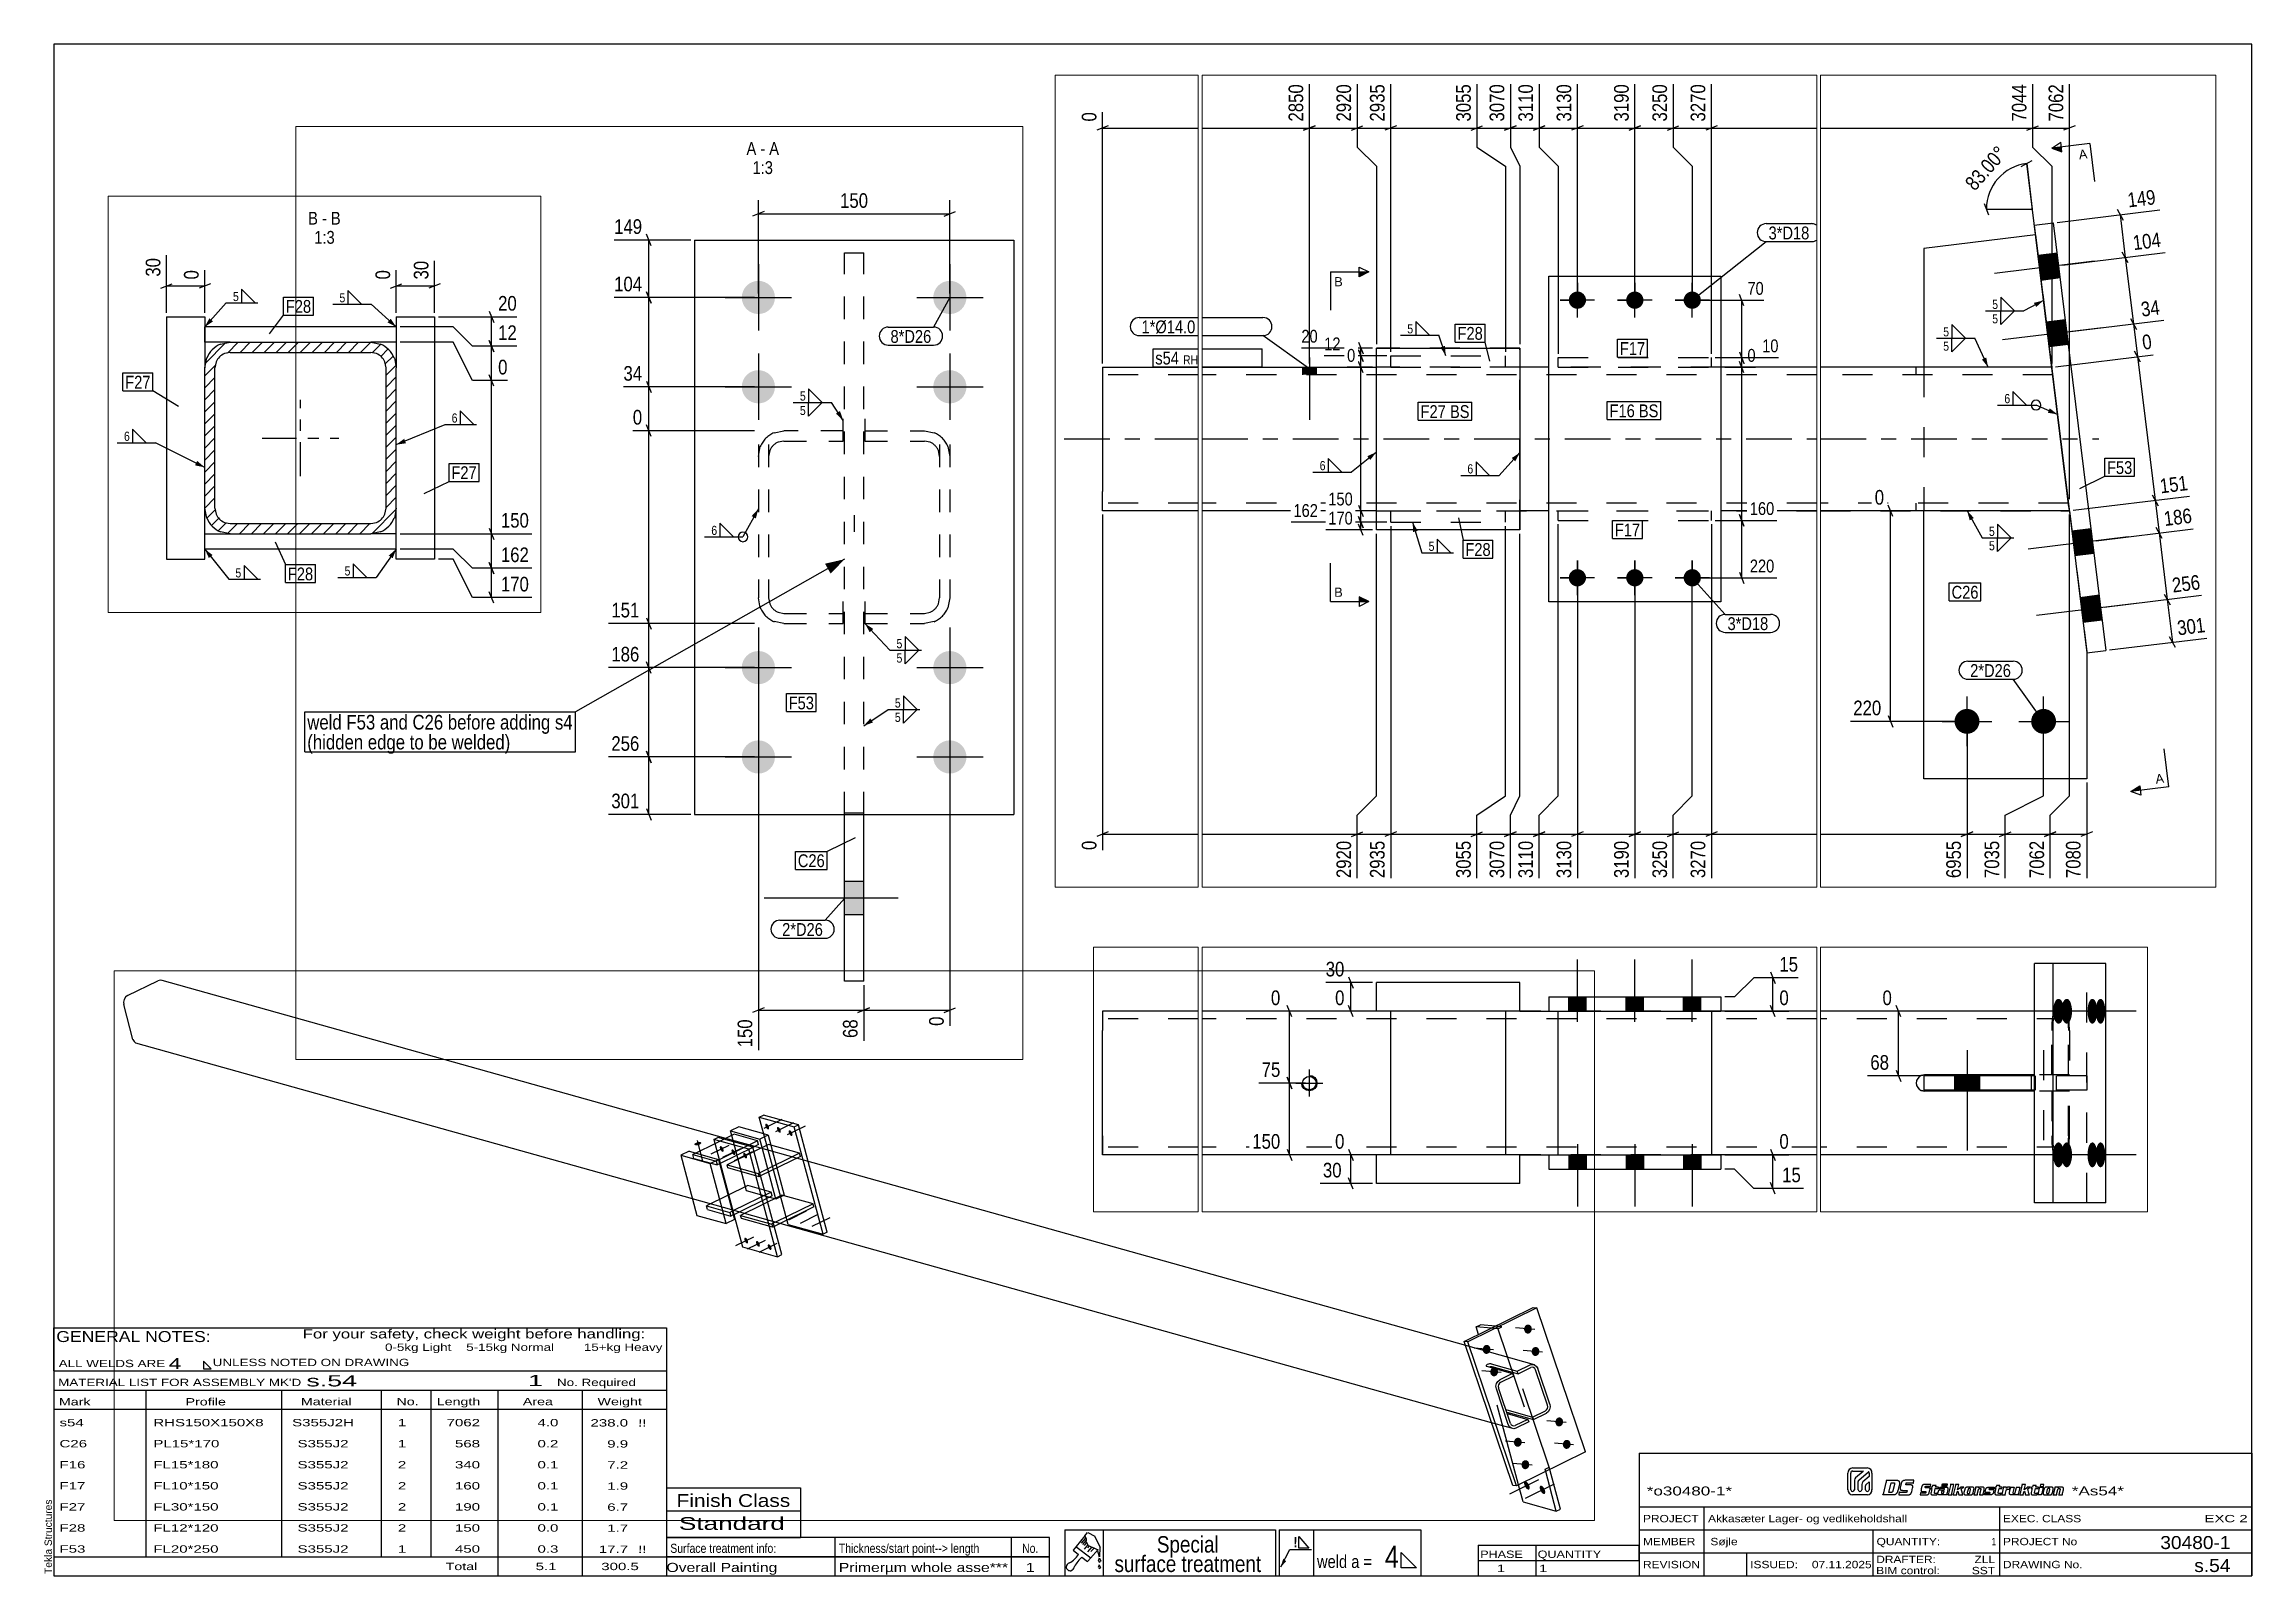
# Paper-space layout 'Layout1' of a CAD drawing. Header units: millimetres. Extents: x 2 to 579, y 5 to 405.
# The model-space entities are those that its viewports show. They can reach past a viewport. Long polylines and large blocks are cut down to what shows.
import ezdxf

# ---------------------------------------------------------------- set-up
doc = ezdxf.new("R2010")
doc.units = ezdxf.units.MM
doc.linetypes.add('DXK_LINE_DOT2', pattern=[3.9198, 1.9599, -1.9599])
doc.linetypes.add('DXK_LINE_DOT3', pattern=[5.9187, 2.979, -0.9799, 0.9799, -0.9799])
for name, color, linetype in [('GRAPHICAL_OBJECTS', 7, 'Continuous'), ('MÅLSÆTNING', 7, 'Continuous'), ('STÅL', 7, 'Continuous'), ('TEKST', 7, 'Continuous')]:
    doc.layers.add(name, color=color, linetype=linetype)
doc.layers.add('Viewport layer', color=7, linetype='Continuous', plot=False)
doc.styles.add('Arial', font='ARIAL.TTF', dxfattribs={"height": 0.2})
doc.styles.add('Arial Narrow', font='ARIALN.TTF', dxfattribs={"height": 0.2})
doc.styles.add('Arial Narrow Bold', font='ARIALNB.TTF', dxfattribs={"height": 0.2})
doc.styles.add('Arial Rounded MT Bold', font='ARLRDBD.TTF', dxfattribs={"height": 0.2})
doc.styles.add('IDAutomationHC39M', font='IDAUTOMATIONHC39M.TTF', dxfattribs={"height": 0.2})

psp = doc.layouts.get("Layout1")

# ---------------------------------------------------------------- texts
at = {"layer": 'GRAPHICAL_OBJECTS', "color": 7, "linetype": 'Continuous'}
for s, height, style, width, p in [('For your safety, check weight before handling:  ', 2.3861, 'Arial Narrow', 1.6, (70, 67)), ('0-5kg Light    5-15kg Normal        15+kg Heavy', 1.9089, 'Arial Narrow', 1.6, (91.5, 63.75)), ('4', 2.86, 'Arial Narrow', 1.794707, (35, 59)), ('s54', 1.909, 'Arial Narrow', 1.794707, (6.5, 44.06)), ('C26', 1.909, 'Arial Narrow', 1.794707, (6.5, 38.56)), ('RHS150X150X8', 1.9089, 'Arial Narrow', 1.794707, (31, 44.06)), ('PL15*170', 1.909, 'Arial Narrow', 1.794707, (31, 38.56)), ('S355J2H', 1.909, 'Arial Narrow', 1.794707, (67.24, 44.06)), ('S355J2', 1.909, 'Arial Narrow', 1.794707, (68.66, 38.56)), ('1', 1.91, 'Arial Narrow', 1.794707, (94.86, 44.06)), ('1', 1.91, 'Arial Narrow', 1.794707, (94.86, 38.56)), ('7062', 1.909, 'Arial Narrow', 1.794707, (107.58, 44.06)), ('568', 1.909, 'Arial Narrow', 1.794707, (109.77, 38.56)), ('4.0', 1.909, 'Arial Narrow', 1.794707, (131.32, 44.06)), ('0.2', 1.909, 'Arial Narrow', 1.794707, (131.32, 38.56)), ('238.0', 1.909, 'Arial Narrow', 1.794707, (145.15, 44)), ('9.9', 1.909, 'Arial Narrow', 1.794707, (149.53, 38.5)), ('!!', 1.909, 'Arial Narrow', 1.794707, (157.6, 44)), ('F16', 1.909, 'Arial Narrow', 1.794707, (6.5, 33.06)), ('FL15*180', 1.909, 'Arial Narrow', 1.794707, (31, 33.06)), ('S355J2', 1.909, 'Arial Narrow', 1.794707, (68.66, 33.06)), ('2', 1.91, 'Arial Narrow', 1.794707, (94.86, 33.06)), ('340', 1.909, 'Arial Narrow', 1.794707, (109.77, 33.06)), ('0.1', 1.909, 'Arial Narrow', 1.794707, (131.32, 33.06)), ('7.2', 1.909, 'Arial Narrow', 1.794707, (149.53, 33)), ('F17', 1.909, 'Arial Narrow', 1.794707, (6.5, 27.56)), ('FL10*150', 1.909, 'Arial Narrow', 1.794707, (31, 27.56)), ('S355J2', 1.909, 'Arial Narrow', 1.794707, (68.66, 27.56)), ('2', 1.91, 'Arial Narrow', 1.794707, (94.86, 27.56)), ('160', 1.909, 'Arial Narrow', 1.794707, (109.77, 27.56)), ('0.1', 1.909, 'Arial Narrow', 1.794707, (131.32, 27.56)), ('1.9', 1.909, 'Arial Narrow', 1.794707, (149.53, 27.5)), ('F27', 1.909, 'Arial Narrow', 1.794707, (6.5, 22.06)), ('FL30*150', 1.909, 'Arial Narrow', 1.794707, (31, 22.06)), ('S355J2', 1.909, 'Arial Narrow', 1.794707, (68.66, 22.06)), ('2', 1.91, 'Arial Narrow', 1.794707, (94.86, 22.06)), ('190', 1.909, 'Arial Narrow', 1.794707, (109.77, 22.06)), ('0.1', 1.909, 'Arial Narrow', 1.794707, (131.32, 22.06)), ('6.7', 1.909, 'Arial Narrow', 1.794707, (149.53, 22)), ('Finish Class', 3.3405, 'Arial Narrow', 1.425378, (167.62, 23)), ('*o30480-1*', 2.333, 'IDAutomationHC39M', 1.425378, (421, 26)), ('*As54*', 2.333, 'IDAutomationHC39M', 1.425378, (532, 26.01)), ('F28', 1.909, 'Arial Narrow', 1.794707, (6.5, 16.56)), ('FL12*120', 1.909, 'Arial Narrow', 1.794707, (31, 16.56)), ('S355J2', 1.909, 'Arial Narrow', 1.794707, (68.66, 16.56)), ('2', 1.91, 'Arial Narrow', 1.794707, (94.86, 16.56)), ('150', 1.909, 'Arial Narrow', 1.794707, (109.77, 16.56)), ('0.0', 1.909, 'Arial Narrow', 1.794707, (131.32, 16.56)), ('1.7', 1.909, 'Arial Narrow', 1.794707, (149.53, 16.5)), ('Standard', 3.34, 'Arial Narrow', 1.780292, (168.26, 17)), ('PROJECT', 1.909, 'Arial Narrow', 1.425378, (420, 19)), ('Akkasæter Lager- og vedlikeholdshall', 1.9089, 'Arial Narrow', 1.425378, (437, 19)), ('EXEC. CLASS', 1.9089, 'Arial Narrow', 1.425378, (514, 19)), ('EXC 2', 1.909, 'Arial Narrow', 1.780292, (566.64, 19)), ('F53', 1.909, 'Arial Narrow', 1.794707, (6.5, 11.06)), ('FL20*250', 1.909, 'Arial Narrow', 1.794707, (31, 11.06)), ('S355J2', 1.909, 'Arial Narrow', 1.794707, (68.66, 11.06)), ('1', 1.91, 'Arial Narrow', 1.794707, (94.86, 11.06)), ('450', 1.909, 'Arial Narrow', 1.794707, (109.77, 11.06)), ('0.3', 1.909, 'Arial Narrow', 1.794707, (131.32, 11.06)), ('17.7', 1.909, 'Arial Narrow', 1.794707, (147.34, 11)), ('!!', 1.909, 'Arial Narrow', 1.794707, (157.6, 11)), ('MEMBER', 1.909, 'Arial Narrow', 1.425378, (420, 13)), ('Søjle', 1.909, 'Arial Narrow', 1.42538, (437.61, 13)), ('QUANTITY:', 1.909, 'Arial Narrow', 1.425378, (481, 13)), ('PROJECT No', 1.909, 'Arial Narrow', 1.425378, (514, 13)), ('30480-1', 3.397, 'Arial Rounded MT Bold', 1.1, (555.09, 12)), ('Total', 1.909, 'Arial Narrow', 1.7, (107.33, 6.5)), ('5.1', 1.909, 'Arial Narrow', 1.794707, (130.83, 6.5)), ('300.5', 1.909, 'Arial Narrow', 1.794707, (147.96, 6.5)), ('Overall Painting', 2.3861, 'Arial Narrow', 1.5, (165, 6)), ('Primerµm whole asse***', 2.3861, 'Arial Narrow', 1.5, (210, 6)), ('1', 2.39, 'Arial Narrow', 1.5, (258.86, 6)), ('1', 1.91, 'Arial Narrow', 1.794707, (381.82, 6)), ('1', 1.91, 'Arial Narrow', 1.794707, (392.86, 6)), ('REVISION', 1.909, 'Arial Narrow', 1.425378, (420, 7)), ('ISSUED:', 1.909, 'Arial Narrow', 1.425378, (448, 7)), ('07.11.2025', 1.909, 'Arial Narrow', 1.425378, (464.11, 7)), ('DRAFTER:', 1.909, 'Arial Narrow', 1.425378, (480.91, 8.35)), ('BIM control:', 1.9089, 'Arial Narrow', 1.425378, (480.9, 5.44)), ('SST', 1.909, 'Arial Narrow', 1.425378, (505.88, 5.43)), ('ZLL', 1.909, 'Arial Narrow', 1.425378, (506.58, 8.35)), ('DRAWING No.', 1.9089, 'Arial Narrow', 1.425378, (514, 7)), ('s.54', 3.397, 'Arial Rounded MT Bold', 1.1, (563.96, 6))]:
    psp.add_text(s, height=height, dxfattribs=dict(at, style=style, width=width)).set_placement(p)
at = {"layer": 'GRAPHICAL_OBJECTS', "color": 7}
for s, height, style, width, p in [('GENERAL NOTES:', 2.8633, 'Arial Narrow', 1.4, (5.65, 66.06)), ('ALL WELDS ARE', 1.9089, 'Arial Narrow', 1.6, (6.29, 59.5)), ('UNLESS NOTED ON DRAWING', 1.9089, 'Arial Narrow', 1.6, (46.52, 59.78)), ("MATERIAL LIST FOR ASSEMBLY MK'D", 1.9089, 'Arial Narrow', 1.6, (6.15, 54.56)), ('s.54', 2.912, 'Arial Rounded MT Bold', 1.794707, (70.97, 54.47)), ('1', 2.91, 'Arial Rounded MT Bold', 1.794707, (128.86, 54.56)), ('No. Required', 1.9089, 'Arial Narrow', 1.6, (136.41, 54.56)), ('Mark', 1.909, 'Arial Narrow', 1.7, (6.34, 49.5)), ('Profile', 1.909, 'Arial Narrow', 1.7, (39.41, 49.5)), ('Material', 1.909, 'Arial Narrow', 1.7, (69.54, 49.56)), ('No.', 1.909, 'Arial Narrow', 1.7, (94.5, 49.56)), ('Length', 1.909, 'Arial Narrow', 1.7, (105, 49.56)), ('Area', 1.909, 'Arial Narrow', 1.7, (127.5, 49.56)), ('Weight', 1.909, 'Arial Narrow', 1.7, (147, 49.56)), ('PHASE', 1.909, 'Arial Narrow', 1.5, (377.5, 9.69)), ('QUANTITY', 1.909, 'Arial Narrow', 1.5, (392.5, 9.69))]:
    psp.add_text(s, height=height, dxfattribs=dict(at, style=style, width=width)).set_placement(p)
at = {"layer": 'GRAPHICAL_OBJECTS', "color": 174, "linetype": 'Continuous', "style": 'Arial'}
psp.add_text('Tekla Structures', height=1.9102, rotation=90, dxfattribs=at).set_placement((4.5, 5.5))
at = {"layer": 'GRAPHICAL_OBJECTS', "color": 7, "linetype": 'Continuous', "style": 'Arial Narrow'}
for s, height, p in [('Surface treatment info:', 2.3861, (166, 11)), ('Thickness/start point--> length', 2.3861, (210, 11)), ('Special', 4.295, (293.07, 11.08)), ('4', 5.73, (352.61, 7.11)), ('1', 1.91, (511.03, 13)), ('surface treatment', 4.2949, (282, 6)), ('weld a =', 3.34, (334.88, 7.06))]:
    psp.add_text(s, height=height, dxfattribs=at).set_placement(p)
at = {"layer": 'GRAPHICAL_OBJECTS', "color": 7, "style": 'Arial Narrow'}
psp.add_text('No.', height=2.386, dxfattribs=at).set_placement((257.87, 11))
at = {"layer": 'GRAPHICAL_OBJECTS', "color": 2, "linetype": 'Continuous', "style": 'Arial Narrow Bold', "width": 0.99921}
psp.add_text('!', height=2.73, dxfattribs=at).set_placement((328.73, 12.42))

msp = doc.modelspace()

# ---------------------------------------------------------------- hatches: boundary and pattern name
at = {"layer": 'STÅL', "linetype": 'Continuous'}
for points in [[(1879.4, 1133.2), (1880.2, 1131.5), (1880.7, 1129.7), (1881, 1128.1), (1881.1, 1126.6), (1881, 1125.2), (1880.6, 1124.2), (1880, 1123.5), (1879.2, 1123.1), (1878.2, 1123), (1877.2, 1123.4), (1876, 1124.1), (1874.9, 1125.1), (1873.8, 1126.3), (1872.7, 1127.8), (1871.8, 1129.4), (1871.1, 1131.2), (1870.5, 1132.9), (1870.2, 1134.5), (1870.1, 1136.1), (1870.3, 1137.4), (1870.7, 1138.4), (1871.3, 1139.1), (1872.1, 1139.5), (1873, 1139.6), (1874.1, 1139.2), (1875.2, 1138.6), (1876.4, 1137.6), (1877.5, 1136.3), (1878.5, 1134.8)], [(1913, 1123.8), (1913.7, 1122.1), (1914.3, 1120.3), (1914.6, 1118.7), (1914.7, 1117.2), (1914.5, 1115.8), (1914.2, 1114.8), (1913.6, 1114.1), (1912.8, 1113.7), (1911.8, 1113.6), (1910.7, 1114), (1909.6, 1114.7), (1908.5, 1115.6), (1907.4, 1116.9), (1906.3, 1118.4), (1905.4, 1120), (1904.7, 1121.8), (1904.1, 1123.5), (1903.8, 1125.1), (1903.7, 1126.7), (1903.9, 1128), (1904.3, 1129), (1904.9, 1129.7), (1905.7, 1130.1), (1906.6, 1130.2), (1907.7, 1129.8), (1908.8, 1129.2), (1909.9, 1128.2), (1911.1, 1126.9), (1912.1, 1125.4)], [(1946.6, 1114.4), (1947.3, 1112.6), (1947.9, 1110.9), (1948.2, 1109.3), (1948.3, 1107.7), (1948.1, 1106.4), (1947.7, 1105.4), (1947.1, 1104.7), (1946.3, 1104.3), (1945.4, 1104.2), (1944.3, 1104.6), (1943.2, 1105.3), (1942, 1106.2), (1940.9, 1107.5), (1939.9, 1109), (1939, 1110.6), (1938.2, 1112.4), (1937.7, 1114.1), (1937.4, 1115.7), (1937.3, 1117.3), (1937.4, 1118.6), (1937.8, 1119.6), (1938.4, 1120.3), (1939.2, 1120.7), (1940.2, 1120.8), (1941.2, 1120.4), (1942.4, 1119.8), (1943.5, 1118.8), (1944.6, 1117.5), (1945.7, 1116)], [(1748.7, 1068.9), (1749.4, 1067.2), (1750, 1065.5), (1750.3, 1063.8), (1750.4, 1062.3), (1750.2, 1061), (1749.9, 1060), (1749.3, 1059.2), (1748.5, 1058.8), (1747.5, 1058.8), (1746.4, 1059.1), (1745.3, 1059.8), (1744.2, 1060.8), (1743.1, 1062.1), (1742, 1063.6), (1741.1, 1065.2), (1740.4, 1066.9), (1739.8, 1068.6), (1739.5, 1070.3), (1739.4, 1071.8), (1739.6, 1073.1), (1740, 1074.2), (1740.6, 1074.9), (1741.4, 1075.3), (1742.3, 1075.3), (1743.4, 1075), (1744.5, 1074.3), (1745.6, 1073.3), (1746.8, 1072.1), (1747.8, 1070.6)], [(1782.3, 1059.5), (1783, 1057.8), (1783.6, 1056.1), (1783.9, 1054.4), (1784, 1052.9), (1783.8, 1051.6), (1783.4, 1050.6), (1782.8, 1049.8), (1782, 1049.4), (1781.1, 1049.4), (1780, 1049.7), (1778.9, 1050.4), (1777.7, 1051.4), (1776.6, 1052.7), (1775.6, 1054.2), (1774.7, 1055.8), (1773.9, 1057.5), (1773.4, 1059.2), (1773.1, 1060.9), (1773, 1062.4), (1773.1, 1063.7), (1773.5, 1064.8), (1774.1, 1065.5), (1774.9, 1065.9), (1775.9, 1065.9), (1776.9, 1065.6), (1778.1, 1064.9), (1779.2, 1063.9), (1780.3, 1062.7), (1781.4, 1061.2)], [(1815.9, 1050.1), (1816.6, 1048.4), (1817.1, 1046.7), (1817.5, 1045), (1817.6, 1043.5), (1817.4, 1042.2), (1817, 1041.2), (1816.4, 1040.4), (1815.6, 1040), (1814.7, 1040), (1813.6, 1040.3), (1812.5, 1041), (1811.3, 1042), (1810.2, 1043.3), (1809.2, 1044.8), (1808.3, 1046.4), (1807.5, 1048.1), (1807, 1049.8), (1806.7, 1051.5), (1806.6, 1053), (1806.7, 1054.3), (1807.1, 1055.4), (1807.7, 1056.1), (1808.5, 1056.5), (1809.5, 1056.5), (1810.5, 1056.2), (1811.7, 1055.5), (1812.8, 1054.5), (1813.9, 1053.3), (1814.9, 1051.8)], [(1819.2, 805.7), (1820, 804), (1820.5, 802.3), (1820.8, 800.6), (1820.9, 799.1), (1820.8, 797.8), (1820.4, 796.7), (1819.8, 796), (1819, 795.6), (1818, 795.6), (1817, 795.9), (1815.8, 796.6), (1814.7, 797.6), (1813.6, 798.8), (1812.6, 800.3), (1811.6, 802), (1810.9, 803.7), (1810.4, 805.4), (1810, 807.1), (1809.9, 808.6), (1810.1, 809.9), (1810.5, 810.9), (1811.1, 811.7), (1811.9, 812.1), (1812.8, 812.1), (1813.9, 811.8), (1815, 811.1), (1816.2, 810.1), (1817.3, 808.8), (1818.3, 807.3)], [(1852.8, 796.3), (1853.6, 794.6), (1854.1, 792.9), (1854.4, 791.2), (1854.5, 789.7), (1854.4, 788.4), (1854, 787.3), (1853.4, 786.6), (1852.6, 786.2), (1851.6, 786.2), (1850.6, 786.5), (1849.4, 787.2), (1848.3, 788.2), (1847.2, 789.4), (1846.1, 790.9), (1845.2, 792.6), (1844.5, 794.3), (1843.9, 796), (1843.6, 797.7), (1843.5, 799.2), (1843.7, 800.5), (1844.1, 801.5), (1844.7, 802.3), (1845.5, 802.7), (1846.4, 802.7), (1847.5, 802.4), (1848.6, 801.7), (1849.8, 800.7), (1850.9, 799.4), (1851.9, 797.9)], [(1886.4, 786.9), (1887.1, 785.2), (1887.7, 783.5), (1888, 781.8), (1888.1, 780.3), (1887.9, 779), (1887.5, 777.9), (1886.9, 777.2), (1886.1, 776.8), (1885.2, 776.8), (1884.1, 777.1), (1883, 777.8), (1881.9, 778.8), (1880.7, 780), (1879.7, 781.5), (1878.8, 783.2), (1878.1, 784.9), (1877.5, 786.6), (1877.2, 788.3), (1877.1, 789.8), (1877.3, 791.1), (1877.6, 792.1), (1878.2, 792.9), (1879, 793.3), (1880, 793.3), (1881.1, 793), (1882.2, 792.3), (1883.3, 791.3), (1884.4, 790), (1885.5, 788.5)], [(36968.2, 636.5), (36965, 662.3), (36945.2, 659.8), (36948.3, 634)], [(36968.2, 636.5), (36965, 662.3), (36945.2, 659.8), (36948.3, 634)], [(10197.3, 596.9, -1), (10171.3, 596.9, -1)], [(10347.3, 596.9, -1), (10321.3, 596.9, -1)], [(33046, 604.3, -1), (33046, 622.3, -1)], [(33106, 604.3, -1), (33106, 622.3, -1)], [(33166, 604.3, -1), (33166, 622.3, -1)], [(36976.7, 567), (36973.6, 592.8), (36953.7, 590.4), (36956.9, 564.5)], [(36976.7, 567), (36973.6, 592.8), (36953.7, 590.4), (36956.9, 564.5)], [(4049.9, 550.7), (4050.4, 553.3), (4051.3, 555.8), (4052.7, 558.1), (4054.4, 560), (4056.4, 561.4), (4058.6, 562.3), (4060.9, 562.7), (4063.2, 562.5), (4065.4, 561.7), (4067.4, 560.5), (4069.1, 558.7), (4070.5, 556.6), (4071.4, 554.1), (4071.9, 551.5), (4071.9, 548.8), (4071.5, 546.1), (4070.5, 543.6), (4069.2, 541.3), (4067.5, 539.5), (4065.5, 538), (4063.3, 537.1), (4061, 536.7), (4058.7, 536.9), (4056.5, 537.7), (4054.5, 539), (4052.7, 540.7), (4051.4, 542.9), (4050.4, 545.3), (4049.9, 547.9)], [(10197.3, 526.9, -1), (10171.3, 526.9, -1)], [(10347.3, 526.9, -1), (10321.3, 526.9, -1)], [(32773, 543.3), (32759, 543.3), (32759, 535.3), (32773, 535.3)], [(3931.1, 492.3), (3931.6, 494.9), (3932.5, 497.4), (3933.8, 499.7), (3935.6, 501.6), (3937.5, 503), (3939.7, 503.9), (3942, 504.3), (3944.3, 504.1), (3946.5, 503.4), (3948.6, 502.1), (3950.3, 500.3), (3951.6, 498.2), (3952.6, 495.7), (3953.1, 493.1), (3953.1, 490.4), (3952.6, 487.7), (3951.7, 485.2), (3950.3, 482.9), (3948.6, 481.1), (3946.6, 479.6), (3944.4, 478.7), (3942.1, 478.3), (3939.8, 478.5), (3937.6, 479.3), (3935.6, 480.6), (3933.9, 482.3), (3932.5, 484.5), (3931.6, 486.9), (3931.1, 489.5)], [(4071.6, 486.3), (4072.1, 488.9), (4073, 491.4), (4074.4, 493.7), (4076.1, 495.6), (4078.1, 497), (4080.3, 497.9), (4082.6, 498.3), (4084.9, 498.1), (4087.1, 497.3), (4089.1, 496.1), (4090.8, 494.3), (4092.2, 492.2), (4093.1, 489.7), (4093.6, 487.1), (4093.6, 484.4), (4093.1, 481.7), (4092.2, 479.2), (4090.9, 476.9), (4089.1, 475.1), (4087.1, 473.6), (4085, 472.7), (4082.7, 472.3), (4080.4, 472.5), (4078.2, 473.3), (4076.1, 474.6), (4074.4, 476.3), (4073.1, 478.5), (4072.1, 480.9), (4071.6, 483.5)], [(3952.8, 427.9), (3953.2, 430.5), (3954.2, 433), (3955.5, 435.3), (3957.2, 437.2), (3959.2, 438.6), (3961.4, 439.5), (3963.7, 439.9), (3966, 439.7), (3968.2, 439), (3970.2, 437.7), (3971.9, 435.9), (3973.3, 433.8), (3974.3, 431.3), (3974.8, 428.7), (3974.8, 426), (3974.3, 423.3), (3973.4, 420.8), (3972, 418.5), (3970.3, 416.7), (3968.3, 415.2), (3966.1, 414.3), (3963.8, 413.9), (3961.5, 414.1), (3959.3, 414.9), (3957.3, 416.2), (3955.6, 417.9), (3954.2, 420.1), (3953.3, 422.5), (3952.8, 425.1)], [(37003.5, 348.6), (37000.4, 374.4), (36980.5, 372), (36983.7, 346.2)], [(37003.5, 348.6), (37000.4, 374.4), (36980.5, 372), (36983.7, 346.2)], [(33046, 314.3, -1), (33046, 332.3, -1)], [(33106, 314.3, -1), (33106, 332.3, -1)], [(33166, 314.3, -1), (33166, 332.3, -1)], [(10197.3, 306.9, -1), (10171.3, 306.9, -1)], [(10347.3, 306.9, -1), (10321.3, 306.9, -1)], [(4139.7, 283.9), (4140.2, 286.5), (4141.1, 289), (4142.5, 291.3), (4144.2, 293.2), (4146.2, 294.6), (4148.4, 295.5), (4150.7, 295.9), (4153, 295.7), (4155.2, 294.9), (4157.2, 293.7), (4158.9, 291.9), (4160.3, 289.8), (4161.2, 287.3), (4161.7, 284.7), (4161.7, 282), (4161.2, 279.3), (4160.3, 276.8), (4159, 274.5), (4157.3, 272.7), (4155.3, 271.2), (4153.1, 270.3), (4150.8, 269.9), (4148.5, 270.1), (4146.3, 270.9), (4144.3, 272.2), (4142.5, 273.9), (4141.2, 276.1), (4140.2, 278.5), (4139.7, 281.1)], [(37012.1, 279.1), (37008.9, 305), (36989, 302.5), (36992.2, 276.7)], [(37012.1, 279.1), (37008.9, 305), (36989, 302.5), (36992.2, 276.7)], [(10197.3, 236.9, -1), (10171.3, 236.9, -1)], [(10347.3, 236.9, -1), (10321.3, 236.9, -1)], [(4020.9, 225.5), (4021.3, 228.1), (4022.3, 230.6), (4023.6, 232.9), (4025.3, 234.8), (4027.3, 236.2), (4029.5, 237.1), (4031.8, 237.5), (4034.1, 237.3), (4036.3, 236.5), (4038.3, 235.3), (4040.1, 233.5), (4041.4, 231.4), (4042.4, 228.9), (4042.9, 226.3), (4042.9, 223.6), (4042.4, 220.9), (4041.5, 218.4), (4040.1, 216.1), (4038.4, 214.3), (4036.4, 212.8), (4034.2, 211.9), (4031.9, 211.5), (4029.6, 211.7), (4027.4, 212.5), (4025.4, 213.8), (4023.7, 215.5), (4022.3, 217.7), (4021.4, 220.1), (4020.9, 222.7)], [(4161.4, 219.5), (4161.9, 222.1), (4162.8, 224.6), (4164.1, 226.9), (4165.8, 228.8), (4167.8, 230.2), (4170, 231.1), (4172.3, 231.5), (4174.6, 231.3), (4176.8, 230.5), (4178.8, 229.3), (4180.6, 227.5), (4181.9, 225.4), (4182.9, 222.9), (4183.4, 220.3), (4183.4, 217.6), (4182.9, 214.9), (4182, 212.4), (4180.6, 210.1), (4178.9, 208.3), (4176.9, 206.8), (4174.7, 205.9), (4172.4, 205.5), (4170.1, 205.7), (4167.9, 206.5), (4165.9, 207.8), (4164.2, 209.5), (4162.8, 211.7), (4161.9, 214.1), (4161.4, 216.7)], [(19623.2, 209.6), (19641.2, 209.6), (19641.2, 224.6), (19623.2, 224.6)], [(19623.2, 209.6), (19641.2, 209.6), (19641.2, 224.6), (19623.2, 224.6)], [(19683.2, 209.6), (19701.2, 209.6), (19701.2, 224.6), (19683.2, 224.6)], [(19683.2, 209.6), (19701.2, 209.6), (19701.2, 224.6), (19683.2, 224.6)], [(19743.2, 209.6), (19761.2, 209.6), (19761.2, 224.6), (19743.2, 224.6)], [(19743.2, 209.6), (19761.2, 209.6), (19761.2, 224.6), (19743.2, 224.6)], [(23547.1, 209.6), (23547.2, 212.3), (23547.6, 214.9), (23548.2, 217.2), (23549, 219.3), (23550, 220.9), (23551, 222), (23552.2, 222.5), (23553.4, 222.5), (23554.6, 222), (23555.7, 220.9), (23556.6, 219.3), (23557.4, 217.2), (23558, 214.9), (23558.4, 212.3), (23558.5, 209.6), (23558.4, 206.9), (23558, 204.3), (23557.4, 202), (23556.6, 199.9), (23555.7, 198.3), (23554.6, 197.2), (23553.4, 196.7), (23552.2, 196.7), (23551, 197.2), (23550, 198.3), (23549, 199.9), (23548.2, 202), (23547.6, 204.3), (23547.2, 206.9)], [(23555.8, 209.6), (23555.9, 212.3), (23556.3, 214.9), (23556.8, 217.2), (23557.6, 219.3), (23558.6, 220.9), (23559.6, 222), (23560.8, 222.5), (23561.9, 222.5), (23563.1, 222), (23564.1, 220.9), (23565.1, 219.3), (23565.8, 217.2), (23566.4, 214.9), (23566.8, 212.3), (23566.9, 209.6), (23566.8, 206.9), (23566.4, 204.3), (23565.8, 202), (23565.1, 199.9), (23564.1, 198.3), (23563.1, 197.2), (23561.9, 196.7), (23560.8, 196.7), (23559.6, 197.2), (23558.6, 198.3), (23557.6, 199.9), (23556.8, 202), (23556.3, 204.3), (23555.9, 206.9)], [(23583, 209.6), (23583.1, 212.3), (23583.5, 214.9), (23584, 217.2), (23584.7, 219.3), (23585.6, 220.9), (23586.6, 222), (23587.6, 222.5), (23588.7, 222.5), (23589.7, 222), (23590.7, 220.9), (23591.6, 219.3), (23592.3, 217.2), (23592.8, 214.9), (23593.2, 212.3), (23593.3, 209.6), (23593.2, 206.9), (23592.8, 204.3), (23592.3, 202), (23591.6, 199.9), (23590.7, 198.3), (23589.7, 197.2), (23588.7, 196.7), (23587.6, 196.7), (23586.6, 197.2), (23585.6, 198.3), (23584.7, 199.9), (23584, 202), (23583.5, 204.3), (23583.1, 206.9)], [(23591.7, 209.6), (23591.8, 212.3), (23592.1, 214.9), (23592.6, 217.2), (23593.3, 219.3), (23594.2, 220.9), (23595.1, 222), (23596.2, 222.5), (23597.2, 222.5), (23598.2, 222), (23599.2, 220.9), (23600, 219.3), (23600.7, 217.2), (23601.2, 214.9), (23601.6, 212.3), (23601.7, 209.6), (23601.6, 206.9), (23601.2, 204.3), (23600.7, 202), (23600, 199.9), (23599.2, 198.3), (23598.2, 197.2), (23597.2, 196.7), (23596.2, 196.7), (23595.1, 197.2), (23594.2, 198.3), (23593.3, 199.9), (23592.6, 202), (23592.1, 204.3), (23591.8, 206.9)], [(4042.5, 161.1), (4043, 163.7), (4043.9, 166.2), (4045.3, 168.5), (4047, 170.4), (4049, 171.8), (4051.2, 172.7), (4053.5, 173.1), (4055.8, 172.9), (4058, 172.1), (4060, 170.9), (4061.7, 169.1), (4063.1, 167), (4064, 164.5), (4064.5, 161.9), (4064.6, 159.2), (4064.1, 156.5), (4063.1, 154), (4061.8, 151.7), (4060.1, 149.9), (4058.1, 148.4), (4055.9, 147.5), (4053.6, 147.1), (4051.3, 147.3), (4049.1, 148.1), (4047.1, 149.4), (4045.4, 151.1), (4044, 153.3), (4043, 155.7), (4042.6, 158.3)], [(36858, 173.3, -1), (36884, 173.3, -1)], [(36938, 173.3, -1), (36964, 173.3, -1)], [(10251.8, 139.3), (10251.8, 113.3), (10266.8, 113.3), (10266.8, 139.3)], [(23444.2, 127.1), (23470.2, 127.1), (23470.2, 142.1), (23444.2, 142.1)], [(4063.3, 103.1), (4064.4, 100.7), (4065.2, 98.2), (4065.7, 95.8), (4065.8, 93.6), (4065.6, 91.7), (4065, 90.2), (4064.1, 89.1), (4063, 88.6), (4061.6, 88.5), (4060.1, 89), (4058.4, 90), (4056.8, 91.4), (4055.2, 93.2), (4053.7, 95.4), (4052.4, 97.8), (4051.3, 100.2), (4050.5, 102.7), (4050, 105.1), (4049.9, 107.3), (4050.1, 109.2), (4050.7, 110.7), (4051.6, 111.8), (4052.7, 112.3), (4054.1, 112.4), (4055.6, 111.9), (4057.3, 110.9), (4058.9, 109.5), (4060.5, 107.7), (4062, 105.5)], [(4108.1, 90.6), (4109.2, 88.1), (4110, 85.6), (4110.4, 83.2), (4110.5, 81), (4110.3, 79.2), (4109.8, 77.6), (4108.9, 76.6), (4107.7, 76), (4106.4, 76), (4104.8, 76.5), (4103.2, 77.4), (4101.6, 78.9), (4099.9, 80.7), (4098.4, 82.9), (4097.1, 85.2), (4096.1, 87.7), (4095.3, 90.2), (4094.8, 92.6), (4094.7, 94.8), (4094.9, 96.7), (4095.5, 98.2), (4096.3, 99.2), (4097.5, 99.8), (4098.9, 99.8), (4100.4, 99.4), (4102, 98.4), (4103.7, 96.9), (4105.3, 95.1), (4106.8, 93)], [(23547.1, 59.6), (23547.2, 62.3), (23547.6, 64.9), (23548.2, 67.2), (23549, 69.3), (23550, 70.9), (23551, 72), (23552.2, 72.5), (23553.4, 72.5), (23554.6, 72), (23555.7, 70.9), (23556.6, 69.3), (23557.4, 67.2), (23558, 64.9), (23558.4, 62.3), (23558.5, 59.6), (23558.4, 56.9), (23558, 54.3), (23557.4, 52), (23556.6, 49.9), (23555.7, 48.3), (23554.6, 47.2), (23553.4, 46.7), (23552.2, 46.7), (23551, 47.2), (23550, 48.3), (23549, 49.9), (23548.2, 52), (23547.6, 54.3), (23547.2, 56.9)], [(23555.8, 59.6), (23555.9, 62.3), (23556.3, 64.9), (23556.8, 67.2), (23557.6, 69.3), (23558.6, 70.9), (23559.6, 72), (23560.8, 72.5), (23561.9, 72.5), (23563.1, 72), (23564.1, 70.9), (23565.1, 69.3), (23565.8, 67.2), (23566.4, 64.9), (23566.8, 62.3), (23566.9, 59.6), (23566.8, 56.9), (23566.4, 54.3), (23565.8, 52), (23565.1, 49.9), (23564.1, 48.3), (23563.1, 47.2), (23561.9, 46.7), (23560.8, 46.7), (23559.6, 47.2), (23558.6, 48.3), (23557.6, 49.9), (23556.8, 52), (23556.3, 54.3), (23555.9, 56.9)], [(23583, 59.6), (23583.1, 62.3), (23583.5, 64.9), (23584, 67.2), (23584.7, 69.3), (23585.6, 70.9), (23586.6, 72), (23587.6, 72.5), (23588.7, 72.5), (23589.7, 72), (23590.7, 70.9), (23591.6, 69.3), (23592.3, 67.2), (23592.8, 64.9), (23593.2, 62.3), (23593.3, 59.6), (23593.2, 56.9), (23592.8, 54.3), (23592.3, 52), (23591.6, 49.9), (23590.7, 48.3), (23589.7, 47.2), (23588.7, 46.7), (23587.6, 46.7), (23586.6, 47.2), (23585.6, 48.3), (23584.7, 49.9), (23584, 52), (23583.5, 54.3), (23583.1, 56.9)], [(23591.7, 59.6), (23591.8, 62.3), (23592.1, 64.9), (23592.6, 67.2), (23593.3, 69.3), (23594.2, 70.9), (23595.1, 72), (23596.2, 72.5), (23597.2, 72.5), (23598.2, 72), (23599.2, 70.9), (23600, 69.3), (23600.7, 67.2), (23601.2, 64.9), (23601.6, 62.3), (23601.7, 59.6), (23601.6, 56.9), (23601.2, 54.3), (23600.7, 52), (23600, 49.9), (23599.2, 48.3), (23598.2, 47.2), (23597.2, 46.7), (23596.2, 46.7), (23595.1, 47.2), (23594.2, 48.3), (23593.3, 49.9), (23592.6, 52), (23592.1, 54.3), (23591.8, 56.9)], [(19623.2, 44.6), (19641.2, 44.6), (19641.2, 59.6), (19623.2, 59.6)], [(19623.2, 44.6), (19641.2, 44.6), (19641.2, 59.6), (19623.2, 59.6)], [(19683.2, 44.6), (19701.2, 44.6), (19701.2, 59.6), (19683.2, 59.6)], [(19683.2, 44.6), (19701.2, 44.6), (19701.2, 59.6), (19683.2, 59.6)], [(19743.2, 44.6), (19761.2, 44.6), (19761.2, 59.6), (19743.2, 59.6)], [(19743.2, 44.6), (19761.2, 44.6), (19761.2, 59.6), (19743.2, 59.6)]]:
    msp.add_hatch(color=96, dxfattribs=at).paths.add_polyline_path(points)
h = msp.add_hatch(dxfattribs=at)
h.set_pattern_fill('', scale=2.1, style=0, pattern_type=0)
h.set_pattern_definition([(45, (42553.973, 81.697), (-4.71463, 4.71463), [])])
h.paths.add_polyline_path([(42554, 191.7), (42554, 81.7), (42555.5, 74), (42559.8, 67.6), (42566.3, 63.2), (42574, 61.7), (42684, 61.7), (42691.6, 63.2), (42698.1, 67.6), (42702.5, 74), (42704, 81.7), (42704, 191.7), (42702.5, 199.4), (42698.1, 205.8), (42691.6, 210.2), (42684, 211.7), (42574, 211.7), (42566.3, 210.2), (42559.8, 205.8), (42555.5, 199.4)])
h.paths.add_polyline_path([(42565.5, 200.2), (42569.4, 202.8), (42574, 203.7), (42684, 203.7), (42688.6, 202.8), (42692.5, 200.2), (42695.1, 196.3), (42696, 191.7), (42696, 81.7), (42695.1, 77.1), (42692.5, 73.2), (42688.6, 70.6), (42684, 69.7), (42574, 69.7), (42569.4, 70.6), (42565.5, 73.2), (42562.9, 77.1), (42562, 81.7), (42562, 191.7), (42562.9, 196.3)])
at = {"layer": 'TEKST', "linetype": 'Continuous'}
for color, points in [(30, [(36969.5, 773.2), (36970.1, 768.3), (36959.6, 772)]), (30, [(32818, 637.8), (32818, 642.8), (32828, 642.8)]), (3, [(36940.9, 610.5), (36950.9, 613), (36943.2, 606.1)]), (3, [(32907.7, 565.6), (32908.5, 555.3), (32902.9, 564)]), (3, [(32907.7, 565.6), (32908.5, 555.3), (32902.9, 564)]), (3, [(36891.1, 553.4), (36893, 543.3), (36886.6, 551.3)]), (3, [(10248.2, 507.9), (10250.8, 500.6), (10245.1, 505.8)]), (3, [(36957.4, 500.3), (36965.5, 494), (36955.4, 495.7)]), (3, [(32826.6, 450.3), (32836, 454.6), (32829.7, 446.4)]), (3, [(32826.6, 450.3), (32836, 454.6), (32829.7, 446.4)]), (3, [(32977.4, 448.4), (32986, 454.1), (32981.1, 445)]), (3, [(32977.4, 448.4), (32986, 454.1), (32981.1, 445)]), (3, [(10179, 425.6), (10184.3, 431.3), (10182.3, 423.8)]), (7, [(10236.5, 388.3), (10251.8, 391.8), (10240.9, 380.5)]), (3, [(32874.4, 371), (32873.9, 381.3), (32879.2, 372.4)]), (3, [(32874.4, 371), (32873.9, 381.3), (32879.2, 372.4)]), (3, [(36873.8, 383.3), (36871.1, 393.3), (36878.2, 385.7)]), (3, [(10271.5, 334.6), (10267.8, 341.4), (10274.3, 337.2)]), (30, [(32818, 298.4), (32818, 303.4), (32828, 298.4)]), (3, [(10274, 263.9), (10266.8, 261.3), (10272, 267)]), (3, [(42560.4, 228), (42554, 223.7), (42557.6, 230.5)]), (3, [(42699.7, 230.1), (42704, 223.7), (42697.2, 227.3)]), (3, [(42711.6, 132.6), (42704, 131.5), (42710.2, 136.1)]), (3, [(42711.6, 132.6), (42704, 131.5), (42710.2, 136.1)]), (30, [(37051.4, 106.1), (37052.1, 101.2), (37042.1, 99.9)]), (3, [(42548.1, 118.7), (42554, 113.7), (42546.4, 115.3)]), (3, [(42548.1, 118.7), (42554, 113.7), (42546.4, 115.3)]), (3, [(42557.2, 42.7), (42554, 49.7), (42560.1, 45)]), (3, [(42698.1, 44.6), (42704, 49.7), (42701.2, 42.5)])]:
    msp.add_hatch(color=color, dxfattribs=at).paths.add_polyline_path(points)

# ---------------------------------------------------------------- linework, layer by layer
at = {"layer": 'MÅLSÆTNING', "color": 7, "linetype": 'Continuous'}
for p, q in [((32816, 838.9), (32816, 773.1)), ((32851, 559.3), (32851, 838.9)), ((32941, 838.9), (32941, 773.1)), ((32976, 838.9), (32976, 773.1)), ((33006, 838.9), (33006, 773.1)), ((33046, 617.3), (33046, 838.9)), ((33106, 617.3), (33106, 838.9)), ((33146, 838.9), (33146, 773.1)), ((33146, 838.9), (33146, 773.1)), ((33186, 557.3), (33186, 838.9)), ((33186, 557.3), (33186, 838.9)), ((36939.5, 838.9), (36939.5, 773.1)), ((36939.5, 838.9), (36939.5, 773.1)), ((36977.9, 405.4), (36977.9, 838.9)), ((29916, 547.3), (29916, 809.6)), ((29922, 795.5), (29910, 790.7)), ((29916, 793.1), (32766, 793.1)), ((32760, 790.7), (32772, 795.5)), ((32810, 790.7), (32822, 795.5)), ((32857, 795.5), (32845, 790.7)), ((32935, 790.7), (32947, 795.5)), ((32982, 795.5), (32970, 790.7)), ((33012, 795.5), (33000, 790.7)), ((33052, 795.5), (33040, 790.7)), ((33100, 790.7), (33112, 795.5)), ((33140, 790.7), (33152, 795.5)), ((33146, 793.1), (33186, 793.1)), ((33192, 795.5), (33180, 790.7)), ((33192, 795.5), (33180, 790.7)), ((33186, 793.1), (36939.5, 793.1)), ((36933.5, 790.7), (36945.5, 795.5)), ((36939.5, 793.1), (36977.9, 793.1)), ((36983.9, 795.5), (36971.9, 790.7)), ((32816, 773.1), (32836, 753.1)), ((32816, 773.1), (32836, 753.1)), ((32941, 773.1), (32971, 753.1)), ((32941, 773.1), (32971, 753.1)), ((32976, 773.1), (32986, 753.1)), ((32976, 773.1), (32986, 753.1)), ((33006, 773.1), (33026, 753.1)), ((33006, 773.1), (33026, 753.1)), ((33146, 773.1), (33166, 753.1)), ((33146, 773.1), (33166, 753.1)), ((36939.5, 773.1), (36959.5, 753.1)), ((36939.5, 773.1), (36959.5, 753.1)), ((32836, 753.1), (32836, 567.3)), ((32836, 753.1), (32836, 567.3)), ((32971, 753.1), (32971, 559.3)), ((32971, 753.1), (32971, 559.3)), ((32986, 753.1), (32986, 567.3)), ((32986, 753.1), (32986, 567.3)), ((33026, 753.1), (33026, 557.3)), ((33026, 753.1), (33026, 557.3)), ((33166, 753.1), (33166, 617.3)), ((33166, 753.1), (33166, 617.3)), ((36927.7, 753), (36939, 759.2)), ((36977.4, 397.2), (36933.4, 756.1)), ((36933.4, 756.1), (36939.2, 708.4)), ((36959.5, 753.1), (36959.5, 547.3)), ((36959.5, 753.1), (36959.5, 547.3)), ((36888.8, 714.4), (36893.6, 702.4)), ((36891.2, 708.4), (36939.2, 708.4)), ((36965.1, 694.5), (37072.4, 707.7)), ((37027.7, 708.3), (37034, 696.9)), ((37030.8, 702.6), (37036.3, 657.9)), ((10188.8, 664.3), (10179.8, 660.7)), ((10184.3, 599.9), (10184.3, 673.1)), ((10184.3, 662.5), (10334.3, 662.5)), ((10329.8, 660.7), (10338.8, 664.3)), ((10334.3, 599.9), (10334.3, 673.1)), ((36970.6, 649.9), (37077.9, 663)), ((36970.6, 649.9), (37077.9, 663)), ((37039.4, 652.3), (37033.2, 663.6)), ((37039.4, 652.3), (37033.2, 663.6)), ((37036.3, 657.9), (37044.9, 588.4)), ((10131.3, 641.9), (10071.3, 641.9)), ((10100.2, 637.4), (10096.6, 646.4)), ((10098.4, 596.9), (10098.4, 641.9)), ((33170, 613.3), (33240.7, 613.3)), ((33220, 607.3), (33215.2, 619.3)), ((10181.3, 596.9), (10071.3, 596.9)), ((10181.3, 596.9), (10071.3, 596.9)), ((10096.6, 601.4), (10100.2, 592.4)), ((10100.2, 592.4), (10096.6, 601.4)), ((36979.1, 580.4), (37076.7, 592.4)), ((37041.7, 594.1), (37048, 582.8)), ((32847, 555.3), (32781.5, 555.3)), ((32817.5, 569.3), (32822.3, 557.3)), ((32817.5, 561.3), (32822.3, 549.3)), ((32822.3, 549.3), (32817.5, 561.3)), ((32819.9, 555.3), (32819.9, 563.3)), ((32819.9, 543.3), (32819.9, 555.3)), ((36963.5, 543.8), (37065.5, 556.3)), ((37052.2, 548.6), (37045.9, 559.9)), ((32832, 543.3), (32805.4, 543.3)), ((32832, 543.3), (32805.4, 543.3)), ((32822.3, 537.3), (32817.5, 549.3)), ((32822.3, 537.3), (32817.5, 549.3)), ((33200, 543.3), (33232.1, 543.3)), ((33220, 537.3), (33215.2, 549.3)), ((10181.3, 526.9), (10078.6, 526.9)), ((10096.6, 531.4), (10100.2, 522.4)), ((10181.3, 492.5), (10085.9, 492.5)), ((10100.2, 488), (10096.6, 497)), ((10098.4, 341.4), (10098.4, 492.5)), ((32817.5, 399.3), (32822.3, 387.3)), ((36793.6, 387.3), (36788.8, 399.3)), ((36981.9, 393.8), (37103.3, 408.7)), ((37064.4, 409.9), (37070.6, 398.6)), ((29916, 389.3), (29916, 38.9)), ((32847, 381.3), (32746.9, 381.3)), ((32847, 381.3), (32746.9, 381.3)), ((32832, 393.3), (32783.3, 393.3)), ((32822.3, 375.3), (32817.5, 387.3)), ((32817.5, 387.3), (32822.3, 375.3)), ((32819.9, 381.3), (32819.9, 393.3)), ((32819.9, 373.3), (32819.9, 381.3)), ((33190, 383.3), (33254.3, 383.3)), ((33220, 377.3), (33215.2, 389.3)), ((33217.6, 323.3), (33217.6, 383.3)), ((36822, 393.3), (36774.6, 393.3)), ((36791.2, 173.3), (36791.2, 393.3)), ((36977.9, 95.4), (36977.9, 389.3)), ((36977.9, 95.4), (36977.9, 389.3)), ((32832, 373.3), (32783.3, 373.3)), ((32822.3, 367.3), (32817.5, 379.3)), ((32836, 95.4), (32836, 369.3)), ((32836, 95.4), (32836, 369.3)), ((32851, 377.3), (32851, 9.6)), ((32851, 377.3), (32851, 9.6)), ((32971, 95.4), (32971, 377.3)), ((32971, 95.4), (32971, 377.3)), ((32986, 95.4), (32986, 369.3)), ((32986, 95.4), (32986, 369.3)), ((33026, 95.4), (33026, 379.3)), ((33026, 95.4), (33026, 379.3)), ((33186, 379.3), (33186, 9.6)), ((37005.9, 362), (37107.4, 374.5)), ((37074.8, 364.4), (37068.6, 375.8)), ((10181.3, 341.4), (10066.9, 341.4)), ((10181.3, 341.4), (10066.9, 341.4)), ((10096.6, 345.9), (10100.2, 336.9)), ((10096.6, 345.9), (10100.2, 336.9)), ((10184.3, 338.4), (10184.3, 7.2)), ((10334.3, 338.4), (10334.3, 26.2)), ((33215.2, 329.3), (33220, 317.3)), ((10100.2, 302.4), (10096.6, 311.4)), ((33046, 319.3), (33046, 9.6)), ((33106, 319.3), (33106, 9.6)), ((33106, 319.3), (33106, 9.6)), ((33166, 95.4), (33166, 319.3)), ((33166, 95.4), (33166, 319.3)), ((33170, 323.3), (33254.3, 323.3)), ((10181.3, 306.9), (10066.9, 306.9)), ((37014.4, 292.5), (37116, 305)), ((37077.1, 306.3), (37083.3, 294.9)), ((42524, 234.7), (42524, 279.9)), ((37019.9, 247.9), (37121.5, 260.3)), ((37088.8, 250.3), (37082.6, 261.6)), ((42554, 234.7), (42554, 268.2)), ((42704, 234.7), (42704, 268.2)), ((42734, 234.7), (42734, 275.5)), ((19393.2, 245.6), (19398, 233.6)), ((19816.4, 244.6), (19796.4, 224.6)), ((19862.7, 244.6), (19816.4, 244.6)), ((19834, 250.6), (19838.8, 238.6)), ((19836.4, 209.6), (19836.4, 244.6)), ((42519.5, 254), (42528.5, 257.6)), ((42524, 255.8), (42554, 255.8)), ((42558.5, 257.6), (42549.5, 254)), ((42699.5, 254), (42708.5, 257.6)), ((42704, 255.8), (42734, 255.8)), ((42738.5, 257.6), (42729.5, 254)), ((10181.3, 236.9), (10066.9, 236.9)), ((10100.2, 232.4), (10096.6, 241.4)), ((10098.4, 191.9), (10098.4, 236.9)), ((19418.2, 239.6), (19369.3, 239.6)), ((19395.6, 209.6), (19395.6, 239.6)), ((19418.2, 209.6), (19309.2, 209.6)), ((19334, 203.6), (19329.2, 215.6)), ((19331.6, 134.6), (19331.6, 209.6)), ((19418.2, 209.6), (19379.1, 209.6)), ((19398, 203.6), (19393.2, 215.6)), ((19796.4, 224.6), (19786.2, 224.6)), ((19786.2, 209.6), (19852.9, 209.6)), ((19838.8, 203.6), (19834, 215.6)), ((23401.7, 209.6), (23368.9, 209.6)), ((23387.9, 203.6), (23383.1, 215.6)), ((23385.5, 142.1), (23385.5, 209.6)), ((42748.7, 223.7), (42707, 223.7)), ((42748.7, 223.7), (42707, 223.7)), ((42748.7, 211.7), (42707, 211.7)), ((42748.7, 211.7), (42707, 211.7)), ((42763.7, 208.7), (42748.7, 223.7)), ((42763.7, 208.7), (42748.7, 223.7)), ((42763.7, 181.7), (42748.7, 211.7)), ((42763.7, 181.7), (42748.7, 211.7)), ((42798.5, 208.7), (42763.7, 208.7)), ((42776.9, 213.2), (42780.5, 204.2)), ((42778.7, 181.7), (42778.7, 208.7)), ((10131.3, 191.9), (10066.9, 191.9)), ((10096.6, 196.4), (10100.2, 187.4)), ((36867, 173.3), (36749.3, 173.3)), ((36788.8, 179.3), (36793.6, 167.3)), ((42791.1, 181.7), (42763.7, 181.7)), ((42791.1, 181.7), (42763.7, 181.7)), ((42780.5, 177.2), (42776.9, 186.2)), ((42780.5, 177.2), (42776.9, 186.2)), ((36871, 169.3), (36871, 9.6)), ((36871, 169.3), (36871, 9.6)), ((36951, 95.4), (36951, 169.3)), ((36951, 95.4), (36951, 169.3)), ((19329.2, 140.6), (19334, 128.6)), ((19334, 128.6), (19329.2, 140.6)), ((23408.2, 142.1), (23353.3, 142.1)), ((23383.1, 148.1), (23387.9, 136.1)), ((19348.2, 134.6), (19299.4, 134.6)), ((19348.2, 134.6), (19299.4, 134.6)), ((19331.6, 59.6), (19331.6, 134.6)), ((36996, 109.3), (36996, 9.6)), ((32816, 75.4), (32836, 95.4)), ((32816, 75.4), (32836, 95.4)), ((32941, 75.4), (32971, 95.4)), ((32941, 75.4), (32971, 95.4)), ((32976, 75.4), (32986, 95.4)), ((32976, 75.4), (32986, 95.4)), ((33006, 75.4), (33026, 95.4)), ((33006, 75.4), (33026, 95.4)), ((33146, 75.4), (33166, 95.4)), ((33146, 75.4), (33166, 95.4)), ((36911, 75.4), (36951, 95.4)), ((36911, 75.4), (36951, 95.4)), ((36957.9, 75.4), (36977.9, 95.4)), ((36957.9, 75.4), (36977.9, 95.4)), ((32816, 9.6), (32816, 75.4)), ((32941, 9.6), (32941, 75.4)), ((32976, 9.6), (32976, 75.4)), ((33006, 9.6), (33006, 75.4)), ((33146, 9.6), (33146, 75.4)), ((36911, 9.6), (36911, 75.4)), ((36911, 9.6), (36911, 75.4)), ((36957.9, 9.6), (36957.9, 75.4)), ((10266.8, 58.2), (10266.8, 14.5)), ((19329.2, 65.6), (19334, 53.6)), ((19418.2, 59.6), (19379.1, 59.6)), ((19393.2, 65.6), (19398, 53.6)), ((19395.6, 29.6), (19395.6, 59.6)), ((19786.2, 59.6), (19852.9, 59.6)), ((19834, 65.6), (19838.8, 53.6)), ((19836.4, 24.6), (19836.4, 59.6)), ((29922, 57.8), (29910, 53)), ((29916, 55.4), (32816, 55.4)), ((32810, 53), (32822, 57.8)), ((32857, 57.8), (32845, 53)), ((32857, 57.8), (32845, 53)), ((32851, 55.4), (32941, 55.4)), ((32935, 53), (32947, 57.8)), ((32982, 57.8), (32970, 53)), ((33012, 57.8), (33000, 53)), ((33052, 57.8), (33040, 53)), ((33112, 57.8), (33100, 53)), ((33106, 55.4), (33146, 55.4)), ((33140, 53), (33152, 57.8)), ((33192, 57.8), (33180, 53)), ((36877, 57.8), (36865, 53)), ((36871, 55.4), (36911, 55.4)), ((36905, 53), (36917, 57.8)), ((36905, 53), (36917, 57.8)), ((36911, 55.4), (36957.9, 55.4)), ((36963.9, 57.8), (36951.9, 53)), ((37002, 57.8), (36990, 53)), ((10188.8, 40.4), (10179.8, 36.8)), ((10184.3, 38.6), (10266.8, 38.6)), ((10262.3, 36.8), (10271.3, 40.4)), ((10329.8, 36.8), (10338.8, 40.4)), ((19398, 23.6), (19393.2, 35.6)), ((19796.4, 44.6), (19786.2, 44.6)), ((19816.4, 24.6), (19796.4, 44.6)), ((42748.7, 49.7), (42707, 49.7)), ((42748.7, 49.7), (42707, 49.7)), ((42748.7, 41.7), (42737, 41.7)), ((42763.7, 34.7), (42748.7, 49.7)), ((42763.7, 34.7), (42748.7, 49.7)), ((42763.7, 11.7), (42748.7, 41.7)), ((42810.1, 34.7), (42763.7, 34.7)), ((42776.9, 39.2), (42780.5, 30.2)), ((42778.7, 11.7), (42778.7, 34.7)), ((19418.2, 29.6), (19363.5, 29.6)), ((19868.5, 24.6), (19816.4, 24.6)), ((19838.8, 18.6), (19834, 30.6)), ((42810.1, 11.7), (42763.7, 11.7)), ((42780.5, 7.2), (42776.9, 16.2))]:
    msp.add_line(p, q, dxfattribs=at)
msp.add_arc((36939.2, 708.4), 48, 97, 180, dxfattribs=at)
at = {"layer": 'STÅL', "color": 2, "linetype": 'Continuous'}
for p, q in [((38, 1507.6), (125.2, 1550.4)), ((131.6, 1552), (125.2, 1550.4)), ((137.8, 1550.6), (131.6, 1552)), ((1756.5, 1097.4), (137.8, 1550.6)), ((38, 1507.6), (32.3, 1503.3)), ((28.3, 1496.8), (26.4, 1489.2)), ((26.4, 1489.2), (27.1, 1481.7)), ((32.3, 1503.3), (28.3, 1496.8)), ((53.8, 1381.8), (27.1, 1481.7)), ((53.8, 1381.8), (56.9, 1375.5)), ((56.9, 1375.5), (61.9, 1371.3)), ((1661.2, 923.5), (61.9, 1371.3)), ((1852.8, 1158.7), (1864.6, 1164.5)), ((1965.4, 1136.3), (1864.6, 1164.5)), ((1852.8, 1158.7), (1953.5, 1130.5)), ((1874.5, 1077.7), (1852.8, 1158.7)), ((1794, 1130.5), (1770.3, 1118.8)), ((1865.7, 1110.4), (1794, 1130.5)), ((1953.5, 1130.5), (1965.4, 1136.3)), ((1979.1, 1035.1), (1953.5, 1130.5)), ((1993.6, 1031), (1965.4, 1136.3)), ((1780.6, 1109.2), (1752.1, 1095.2)), ((1773.7, 1105.8), (1770.3, 1118.8)), ((1770.3, 1118.8), (1854.2, 1095.3)), ((1847.8, 1090.4), (1780.6, 1109.2)), ((1722, 1094.5), (1733.9, 1100.3)), ((1822.8, 1066.3), (1722, 1094.5)), ((1722, 1094.5), (1804.7, 785.9)), ((1834.7, 1072.1), (1733.9, 1100.3)), ((1847.8, 1090.4), (1819.3, 1076.4)), ((1850.7, 1079.5), (1847.8, 1090.4)), ((1867.9, 1102.1), (1854.2, 1095.3)), ((1860.7, 1071), (1854.2, 1095.3)), ((1725.4, 1082.1), (1670.5, 1055.1)), ((1850.7, 1079.5), (1834.8, 1071.7)), ((1879, 1080), (1838, 1059.8)), ((1857.1, 1069.2), (1839.7, 1074.1)), ((1968.6, 1054.9), (1879, 1080)), ((1651.4, 1060.4), (1627.7, 1048.8)), ((1651.4, 1060.4), (1735.4, 1036.9)), ((1822.8, 1066.3), (1834.7, 1072.1)), ((1905.5, 757.6), (1822.8, 1066.3)), ((1917.3, 763.5), (1834.7, 1072.1)), ((1627.7, 1048.8), (1673.9, 876.3)), ((1627.7, 1048.8), (1711.6, 1025.2)), ((1968.6, 1054.9), (1854.3, 998.8)), ((1971, 1045.8), (1856.7, 989.7)), ((3882, 502.2), (1960, 1040.4)), ((1971, 1045.8), (1968.6, 1054.9)), ((1711.6, 1025.2), (1735.4, 1036.9)), ((1757.8, 852.8), (1711.6, 1025.2)), ((1735.4, 1036.9), (1781.6, 864.5)), ((1737.6, 1036.3), (1735.8, 1035.4)), ((1740.5, 1025.4), (1738.7, 1024.5)), ((1776.5, 891.2), (1774.3, 891.8)), ((1777, 889.2), (1775.2, 888.3)), ((1673.9, 876.3), (1757.8, 852.8)), ((1779.9, 878.3), (1778.1, 877.4)), ((1781.6, 864.5), (1757.8, 852.8)), ((3956.6, 280.8), (1891.8, 858.9)), ((1899.7, 856.7), (1893.2, 853.5)), ((1913, 853), (1895.7, 844.4)), ((1804.7, 785.9), (1905.5, 757.6)), ((1905.5, 757.6), (1917.3, 763.5)), ((36941.3, 691.6), (36961.1, 694)), ((36961.1, 694), (37016, 247.4)), ((36942.5, 681.7), (36826, 667.4)), ((36941.3, 691.6), (36996.1, 244.9)), ((36826, 667.4), (36826, 543.3)), ((10134.3, 641.9), (10384.3, 641.9)), ((10134.3, 641.9), (10134.3, 191.9)), ((10384.3, 641.9), (10384.3, 191.9)), ((33016, 298.3), (33016, 638.3)), ((33016, 638.3), (33196, 638.3)), ((33196, 638.3), (33196, 298.3)), ((3878, 514.2), (4076.1, 611.5)), ((4086.6, 610.6), (3888.5, 513.3)), ((4076.1, 611.5), (4086.6, 610.6)), ((4225.9, 196.6), (4086.6, 610.6)), ((3912.5, 556), (3924.4, 561.8)), ((3918.4, 534), (3912.5, 556)), ((3955.6, 552.3), (3912.5, 556)), ((3967.5, 558.1), (3924.4, 561.8)), ((32836, 373.3), (32836, 563.3)), ((32836, 563.3), (32986, 563.3)), ((32986, 563.3), (32986, 373.3)), ((29916, 543.3), (29916, 413.3)), ((29916, 543.3), (30016, 543.3)), ((32654, 543.3), (32836, 543.3)), ((33016, 543.3), (32986, 543.3)), ((33296, 543.3), (33196, 543.3)), ((36959.5, 543.3), (36718, 543.3)), ((4017.4, 100.2), (3878, 514.2)), ((3888.5, 513.3), (3878, 514.2)), ((4027.9, 99.3), (3888.5, 513.3)), ((29916, 399.1), (29916, 413.3)), ((29916, 393.3), (29916, 399.1)), ((30016, 393.3), (29916, 393.3)), ((32836, 393.3), (32654, 393.3)), ((33016, 393.3), (32986, 393.3)), ((33296, 393.3), (33196, 393.3)), ((36977.9, 393.3), (36718, 393.3)), ((36826, 113.3), (36826, 393.3)), ((32986, 373.3), (32836, 373.3)), ((33196, 298.3), (33016, 298.3)), ((23527.5, 9.6), (23527.5, 259.6)), ((23602.2, 259.6), (23527.5, 259.6)), ((23547.3, 9.6), (23547.3, 259.6)), ((23602.2, 9.6), (23602.2, 259.6)), ((36996, 246), (36996, 113.3)), ((36996.1, 244.9), (37016, 247.4)), ((19572.2, 239.6), (19422.2, 239.6)), ((19422.2, 209.6), (19422.2, 239.6)), ((19572.2, 209.6), (19572.2, 239.6)), ((42524, 231.7), (42554, 231.7)), ((42524, 231.7), (42524, 41.7)), ((42554, 231.7), (42554, 191.7)), ((42704, 231.7), (42704, 191.7)), ((42704, 231.7), (42734, 231.7)), ((42734, 231.7), (42734, 41.7)), ((16502.2, 209.6), (16502.2, 189.6)), ((16602.2, 209.6), (16502.2, 209.6)), ((19422.2, 209.6), (19240.2, 209.6)), ((19572.2, 209.6), (19422.2, 209.6)), ((19437.2, 59.6), (19437.2, 209.6)), ((19557.2, 209.6), (19557.2, 59.6)), ((19572.2, 209.6), (19602.2, 209.6)), ((19602.2, 224.6), (19782.2, 224.6)), ((19602.2, 224.6), (19602.2, 209.6)), ((19602.2, 209.6), (19782.2, 209.6)), ((19612.2, 59.6), (19612.2, 209.6)), ((19772.2, 209.6), (19772.2, 59.6)), ((19782.2, 224.6), (19782.2, 209.6)), ((19882.2, 209.6), (19782.2, 209.6)), ((23527.5, 209.6), (23304.2, 209.6)), ((42704, 223.7), (42554, 223.7)), ((42574, 211.7), (42554, 211.7)), ((42566.3, 210.2), (42574, 211.7)), ((42574, 211.7), (42684, 211.7)), ((42704, 211.7), (42684, 211.7)), ((42684, 211.7), (42691.6, 210.2)), ((4225.9, 196.6), (4027.9, 99.3)), ((10134.3, 191.9), (10384.3, 191.9)), ((10251.8, 61.2), (10251.8, 191.9)), ((10266.8, 61.2), (10266.8, 191.9)), ((42554, 191.7), (42555.5, 199.4)), ((42554, 81.7), (42554, 191.7)), ((42562.9, 196.3), (42562, 191.7)), ((42562, 81.7), (42562, 191.7)), ((42574, 203.7), (42569.4, 202.8)), ((42574, 203.7), (42684, 203.7)), ((42688.6, 202.8), (42684, 203.7)), ((42696, 191.7), (42695.1, 196.3)), ((42696, 81.7), (42696, 191.7)), ((42702.5, 199.4), (42704, 191.7)), ((42704, 81.7), (42704, 191.7)), ((16502.2, 79.6), (16502.2, 189.6)), ((4142.4, 26.4), (4111.8, 140.5)), ((4154.3, 32.2), (4123.7, 146.3)), ((23412.7, 143.1), (23409.4, 142.5)), ((23527.5, 142.1), (23412.2, 142.1)), ((23412.2, 142.1), (23412.2, 127.1)), ((23527.5, 143.1), (23412.7, 143.1)), ((23409.4, 126.7), (23412.7, 126.1)), ((23527.5, 127.1), (23412.2, 127.1)), ((23527.5, 126.1), (23412.7, 126.1)), ((36996, 113.3), (36826, 113.3)), ((4027.9, 99.3), (4017.4, 100.2)), ((4047.3, 53), (4034.1, 102.3)), ((16502.2, 59.6), (16502.2, 79.6)), ((42554, 41.7), (42554, 81.7)), ((42555.5, 74), (42554, 81.7)), ((42562, 81.7), (42562.9, 77.1)), ((42569.4, 70.6), (42574, 69.7)), ((42574, 69.7), (42684, 69.7)), ((42684, 69.7), (42688.6, 70.6)), ((42695.1, 77.1), (42696, 81.7)), ((42704, 81.7), (42702.5, 74)), ((42704, 41.7), (42704, 81.7)), ((4047.3, 53), (4142.4, 26.4)), ((10266.8, 61.2), (10251.8, 61.2)), ((16602.2, 59.6), (16502.2, 59.6)), ((19422.2, 59.6), (19240.2, 59.6)), ((19572.2, 59.6), (19422.2, 59.6)), ((19422.2, 29.6), (19422.2, 59.6)), ((19572.2, 59.6), (19602.2, 59.6)), ((19572.2, 29.6), (19572.2, 59.6)), ((19602.2, 59.6), (19782.2, 59.6)), ((19602.2, 59.6), (19602.2, 44.6)), ((19882.2, 59.6), (19782.2, 59.6)), ((19782.2, 59.6), (19782.2, 44.6)), ((23527.5, 59.6), (23304.2, 59.6)), ((42554, 61.7), (42574, 61.7)), ((42574, 61.7), (42566.3, 63.2)), ((42574, 61.7), (42684, 61.7)), ((42691.6, 63.2), (42684, 61.7)), ((42704, 61.7), (42684, 61.7)), ((19602.2, 44.6), (19782.2, 44.6)), ((42524, 41.7), (42554, 41.7)), ((42704, 49.7), (42554, 49.7)), ((42734, 41.7), (42704, 41.7)), ((4142.4, 26.4), (4154.3, 32.2)), ((19572.2, 29.6), (19422.2, 29.6)), ((23602.2, 9.6), (23527.5, 9.6))]:
    msp.add_line(p, q, dxfattribs=at)
at = {"layer": 'STÅL', "color": 96, "linetype": 'Continuous'}
for p, q in [((1866.9, 1127), (1918.4, 1152.3)), ((1900.5, 1117.6), (1952, 1142.9)), ((1934.1, 1108.2), (1985.6, 1133.5)), ((1674.1, 1091.5), (1689.9, 1032.5)), ((1668.9, 1081.1), (1670, 1082.4)), ((1669, 1080), (1668.9, 1081.1)), ((1670.2, 1079.3), (1669, 1080)), ((1669.8, 1081.3), (1670.8, 1082.4)), ((1669.9, 1080.3), (1669.8, 1081.3)), ((1671, 1079.7), (1669.9, 1080.3)), ((1672.4, 1079.1), (1670.2, 1079.3)), ((1670.2, 1079.3), (1670.2, 1079.3)), ((1670.8, 1082.4), (1672.6, 1083.5)), ((1672.9, 1079.5), (1671, 1079.7)), ((1671, 1079.7), (1671, 1079.7)), ((1675.2, 1079.4), (1672.4, 1079.1)), ((1672.6, 1083.5), (1675, 1084.5)), ((1672.6, 1083.5), (1672.6, 1083.5)), ((1675.4, 1079.7), (1672.9, 1079.5)), ((1675, 1084.5), (1677.7, 1085.1)), ((1678.3, 1080.1), (1675.2, 1079.4)), ((1678, 1080.4), (1675.4, 1079.7)), ((1677.7, 1085.1), (1680.2, 1085.4)), ((1677.9, 1085.5), (1680.7, 1085.8)), ((1680.5, 1081.3), (1678, 1080.4)), ((1681, 1081.2), (1678.3, 1080.1)), ((1680.2, 1085.4), (1682.1, 1085.2)), ((1682.3, 1082.5), (1680.5, 1081.3)), ((1680.5, 1081.3), (1680.5, 1081.3)), ((1680.7, 1085.8), (1682.9, 1085.6)), ((1683.1, 1082.5), (1681, 1081.2)), ((1681, 1081.2), (1681, 1081.2)), ((1682.1, 1085.2), (1682.1, 1085.2)), ((1682.1, 1085.2), (1683.2, 1084.5)), ((1683.2, 1083.6), (1682.3, 1082.5)), ((1682.9, 1085.6), (1682.9, 1085.6)), ((1682.9, 1085.6), (1684.1, 1084.8)), ((1684.2, 1083.8), (1683.1, 1082.5)), ((1683.2, 1084.5), (1683.2, 1083.6)), ((1684.1, 1084.8), (1684.2, 1083.8)), ((1765.5, 1077.2), (1714, 1051.9)), ((1799.1, 1067.8), (1747.6, 1042.5)), ((1832.7, 1058.4), (1781.2, 1033.1)), ((1836, 814), (1784.5, 788.7)), ((1869.6, 804.6), (1818.1, 779.3)), ((1903.2, 795.2), (1851.7, 769.9)), ((36965, 662.3), (36945.2, 659.8)), ((36965, 662.3), (36945.2, 659.8)), ((37003.8, 653.9), (36899.6, 641.1)), ((37003.8, 653.9), (36899.6, 641.1)), ((10184.3, 622.9), (10184.3, 570.9)), ((10334.3, 622.9), (10334.3, 570.9)), ((33046, 631.3), (33046, 619.3)), ((33046, 595.3), (33046, 631.3)), ((33106, 631.3), (33106, 619.3)), ((33106, 595.3), (33106, 631.3)), ((33166, 631.3), (33166, 619.3)), ((33166, 595.3), (33166, 631.3)), ((36968.2, 636.5), (36948.3, 634)), ((36968.2, 636.5), (36948.3, 634)), ((33028, 613.3), (33040, 613.3)), ((33064, 613.3), (33028, 613.3)), ((33046, 595.3), (33046, 607.3)), ((33064, 613.3), (33052, 613.3)), ((33088, 613.3), (33100, 613.3)), ((33124, 613.3), (33088, 613.3)), ((33106, 595.3), (33106, 607.3)), ((33124, 613.3), (33112, 613.3)), ((33148, 613.3), (33160, 613.3)), ((33184, 613.3), (33148, 613.3)), ((33166, 595.3), (33166, 607.3)), ((33184, 613.3), (33172, 613.3)), ((10158.3, 596.9), (10210.3, 596.9)), ((10308.3, 596.9), (10360.3, 596.9)), ((36973.6, 592.8), (36953.7, 590.4)), ((36973.6, 592.8), (36953.7, 590.4)), ((37012.4, 584.5), (36908.1, 571.7)), ((37012.4, 584.5), (36908.1, 571.7)), ((36976.7, 567), (36956.9, 564.5)), ((36976.7, 567), (36956.9, 564.5)), ((4080.6, 548), (4025.4, 552.8)), ((10184.3, 552.9), (10184.3, 500.9)), ((10334.3, 552.9), (10334.3, 500.9)), ((32759, 543.3), (32759, 535.3)), ((32766, 553.3), (32766, 488.3)), ((32773, 543.3), (32773, 535.3)), ((10158.3, 526.9), (10210.3, 526.9)), ((10308.3, 526.9), (10360.3, 526.9)), ((3961.8, 489.6), (3906.6, 494.4)), ((4102.3, 483.6), (4047.1, 488.4)), ((3983.5, 425.2), (3928.3, 430)), ((37039.2, 366.1), (36935, 353.3)), ((37039.2, 366.1), (36935, 353.3)), ((37000.4, 374.4), (36980.5, 372)), ((37000.4, 374.4), (36980.5, 372)), ((37003.5, 348.6), (36983.7, 346.2)), ((37003.5, 348.6), (36983.7, 346.2)), ((10184.3, 332.9), (10184.3, 280.9)), ((10334.3, 332.9), (10334.3, 280.9)), ((33046, 341.3), (33046, 329.3)), ((33046, 305.3), (33046, 341.3)), ((33106, 341.3), (33106, 329.3)), ((33106, 305.3), (33106, 341.3)), ((33166, 341.3), (33166, 329.3)), ((33166, 305.3), (33166, 341.3)), ((33028, 323.3), (33040, 323.3)), ((33064, 323.3), (33028, 323.3)), ((33046, 305.3), (33046, 317.3)), ((33064, 323.3), (33052, 323.3)), ((33088, 323.3), (33100, 323.3)), ((33124, 323.3), (33088, 323.3)), ((33106, 305.3), (33106, 317.3)), ((33124, 323.3), (33112, 323.3)), ((33148, 323.3), (33160, 323.3)), ((33184, 323.3), (33148, 323.3)), ((33166, 305.3), (33166, 317.3)), ((33184, 323.3), (33172, 323.3)), ((10158.3, 306.9), (10210.3, 306.9)), ((10308.3, 306.9), (10360.3, 306.9)), ((37047.7, 296.6), (36943.5, 283.8)), ((37047.7, 296.6), (36943.5, 283.8)), ((37008.9, 305), (36989, 302.5)), ((37008.9, 305), (36989, 302.5)), ((4170.4, 281.2), (4115.2, 286)), ((37012.1, 279.1), (36992.2, 276.7)), ((37012.1, 279.1), (36992.2, 276.7)), ((10184.3, 262.9), (10184.3, 210.9)), ((10334.3, 262.9), (10334.3, 210.9)), ((19632.2, 198.6), (19632.2, 263.6)), ((19632.2, 198.6), (19632.2, 263.6)), ((19692.2, 198.6), (19692.2, 263.6)), ((19692.2, 198.6), (19692.2, 263.6)), ((19752.2, 198.6), (19752.2, 263.6)), ((19752.2, 198.6), (19752.2, 263.6)), ((4051.6, 222.8), (3996.4, 227.6)), ((10158.3, 236.9), (10210.3, 236.9)), ((10308.3, 236.9), (10360.3, 236.9)), ((4192.1, 216.8), (4136.9, 221.6)), ((19623.2, 209.6), (19623.2, 224.6)), ((19623.2, 209.6), (19623.2, 224.6)), ((19641.2, 209.6), (19641.2, 224.6)), ((19641.2, 209.6), (19641.2, 224.6)), ((19683.2, 209.6), (19683.2, 224.6)), ((19683.2, 209.6), (19683.2, 224.6)), ((19701.2, 209.6), (19701.2, 224.6)), ((19701.2, 209.6), (19701.2, 224.6)), ((19743.2, 209.6), (19743.2, 224.6)), ((19743.2, 209.6), (19743.2, 224.6)), ((19761.2, 209.6), (19761.2, 224.6)), ((19761.2, 209.6), (19761.2, 224.6)), ((23590, 209.6), (23485.8, 209.6)), ((23598.6, 209.6), (23494.3, 209.6)), ((23625.4, 209.6), (23521.2, 209.6)), ((23633.9, 209.6), (23529.7, 209.6)), ((36871, 147.3), (36871, 199.3)), ((36951, 147.3), (36951, 199.3)), ((36845, 173.3), (36897, 173.3)), ((36925, 173.3), (36977, 173.3)), ((4073.3, 158.4), (4018.1, 163.2)), ((23457.2, 169.1), (23457.2, 64.1)), ((10266.8, 139.3), (10251.8, 139.3)), ((19345.7, 137.3), (19347.2, 139.5)), ((19347.2, 139.5), (19349.5, 141.1)), ((19349.5, 141.1), (19352.2, 141.6)), ((19352.2, 120.6), (19352.2, 148.6)), ((19352.2, 142.6), (19352.2, 142.6)), ((19352.2, 142.6), (19355.2, 142)), ((19352.2, 141.6), (19352.2, 141.6)), ((19352.2, 141.6), (19354.9, 141.1)), ((19354.9, 141.1), (19357.1, 139.5)), ((19355.2, 142), (19357.8, 140.3)), ((19357.1, 139.5), (19358.6, 137.3)), ((19357.8, 140.3), (19359.6, 137.7)), ((23444.2, 142.1), (23444.2, 127.1)), ((23470.2, 142.1), (23470.2, 127.1)), ((10293.8, 126.3), (10188.8, 126.3)), ((19338.2, 134.6), (19366.2, 134.6)), ((19344.8, 131.5), (19344.2, 134.6)), ((19344.2, 134.6), (19344.2, 134.6)), ((19346.5, 128.9), (19344.8, 131.5)), ((19345.2, 134.6), (19345.7, 137.3)), ((19345.7, 131.9), (19345.2, 134.6)), ((19345.2, 134.6), (19345.2, 134.6)), ((19347.2, 129.6), (19345.7, 131.9)), ((19349.1, 127.2), (19346.5, 128.9)), ((19349.5, 128.1), (19347.2, 129.6)), ((19352.2, 126.6), (19349.1, 127.2)), ((19352.2, 127.6), (19349.5, 128.1)), ((19354.9, 128.1), (19352.2, 127.6)), ((19352.2, 127.6), (19352.2, 127.6)), ((19355.2, 127.2), (19352.2, 126.6)), ((19352.2, 126.6), (19352.2, 126.6)), ((19357.1, 129.6), (19354.9, 128.1)), ((19357.8, 128.9), (19355.2, 127.2)), ((19358.6, 131.9), (19357.1, 129.6)), ((19359.6, 131.5), (19357.8, 128.9)), ((19358.6, 137.3), (19359.2, 134.6)), ((19359.2, 134.6), (19358.6, 131.9)), ((19359.2, 134.6), (19359.2, 134.6)), ((19359.6, 137.7), (19360.2, 134.6)), ((19360.2, 134.6), (19359.6, 131.5)), ((19360.2, 134.6), (19360.2, 134.6)), ((4091.1, 116.8), (4007.9, 75.9)), ((4135.9, 104.3), (4052.7, 63.4)), ((10266.8, 113.3), (10251.8, 113.3)), ((19632.2, 70.6), (19632.2, 5.6)), ((19632.2, 70.6), (19632.2, 5.6)), ((19692.2, 70.6), (19692.2, 5.6)), ((19692.2, 70.6), (19692.2, 5.6)), ((19752.2, 70.6), (19752.2, 5.6)), ((19752.2, 70.6), (19752.2, 5.6)), ((19623.2, 59.6), (19623.2, 44.6)), ((19623.2, 59.6), (19623.2, 44.6)), ((19641.2, 59.6), (19641.2, 44.6)), ((19641.2, 59.6), (19641.2, 44.6)), ((19683.2, 59.6), (19683.2, 44.6)), ((19683.2, 59.6), (19683.2, 44.6)), ((19701.2, 59.6), (19701.2, 44.6)), ((19701.2, 59.6), (19701.2, 44.6)), ((19743.2, 59.6), (19743.2, 44.6)), ((19743.2, 59.6), (19743.2, 44.6)), ((19761.2, 59.6), (19761.2, 44.6)), ((19761.2, 59.6), (19761.2, 44.6)), ((23590, 59.6), (23485.8, 59.6)), ((23598.6, 59.6), (23494.3, 59.6)), ((23625.4, 59.6), (23521.2, 59.6)), ((23633.9, 59.6), (23529.7, 59.6))]:
    msp.add_line(p, q, dxfattribs=at)
at = {"layer": 'STÅL', "color": 7, "linetype": 'DXK_LINE_DOT2'}
for p, q in [((1878, 1107), (1865.7, 1110.4)), ((1878, 1107), (1867.9, 1102.1)), ((1878, 1107), (1924.2, 934.5)), ((1752.1, 1095.2), (1725.4, 1082.1)), ((1839.7, 1074.1), (1756.5, 1097.4)), ((1816.5, 946.4), (1773.7, 1105.8)), ((1819.3, 1076.4), (1737.6, 1036.3)), ((1935.5, 850.1), (1874.5, 1077.7)), ((1670.5, 1055.1), (1661.8, 1050.8)), ((1834.8, 1071.7), (1740.5, 1025.4)), ((1838, 1059.8), (1760.2, 1021.6)), ((1960, 1040.4), (1857.1, 1069.2)), ((1900.4, 922.9), (1860.7, 1071)), ((1661.8, 1050.8), (1728.9, 1032)), ((1664.7, 1039.9), (1661.8, 1050.8)), ((1664.7, 1039.9), (1731.8, 1021.1)), ((1735.8, 1035.4), (1728.9, 1032)), ((1728.9, 1032), (1731.8, 1021.1)), ((1738.7, 1024.5), (1731.8, 1021.1)), ((1760.2, 1021.6), (1849.7, 996.5)), ((1762.6, 1012.5), (1760.2, 1021.6)), ((2036.2, 821.9), (1979.1, 1035.1)), ((2048.1, 827.7), (1993.6, 1031)), ((1852.2, 987.4), (1762.6, 1012.5)), ((1854.3, 998.8), (1849.7, 996.5)), ((1849.7, 996.5), (1852.2, 987.4)), ((1856.7, 989.7), (1852.2, 987.4)), ((1820, 962.2), (1701.2, 903.8)), ((1887.2, 943.4), (1820, 962.2)), ((1887.2, 943.4), (1777, 889.2)), ((1917.9, 934.7), (1799.1, 876.3)), ((1900.4, 922.9), (1816.5, 946.4)), ((1890.1, 932.5), (1887.2, 943.4)), ((1924.2, 934.5), (1900.4, 922.9)), ((2007.5, 909.7), (1917.9, 934.7)), ((1774.3, 891.8), (1661.2, 923.5)), ((1890.1, 932.5), (1779.9, 878.3)), ((1701.2, 903.8), (1768.3, 885)), ((1704.1, 892.9), (1701.2, 903.8)), ((2007.5, 909.7), (1899.7, 856.7)), ((2009.9, 900.6), (1913, 853)), ((2009.9, 900.6), (2007.5, 909.7)), ((1704.1, 892.9), (1771.2, 874.1)), ((1775.2, 888.3), (1768.3, 885)), ((1768.3, 885), (1771.2, 874.1)), ((1891.8, 858.9), (1776.5, 891.2)), ((1778.1, 877.4), (1771.2, 874.1)), ((1799.1, 876.3), (1888.6, 851.3)), ((1801.5, 867.3), (1799.1, 876.3)), ((1891.1, 842.2), (1801.5, 867.3)), ((1893.2, 853.5), (1888.6, 851.3)), ((1888.6, 851.3), (1891.1, 842.2)), ((1935.5, 850.1), (2036.2, 821.9)), ((1895.7, 844.4), (1891.1, 842.2)), ((2048.1, 827.7), (2036.2, 821.9)), ((36942.5, 681.7), (36959.5, 543.3)), ((10251.8, 191.9), (10251.8, 631.9)), ((10251.8, 631.9), (10266.8, 631.9)), ((10266.8, 191.9), (10266.8, 631.9)), ((33016, 298.3), (33016, 638.3)), ((33016, 638.3), (33196, 638.3)), ((33196, 638.3), (33196, 298.3)), ((3986.1, 556.5), (3967.5, 558.1)), ((3974.2, 550.7), (3986.1, 556.5)), ((4122, 152.8), (3986.1, 556.5)), ((32986, 563.3), (32836, 563.3)), ((32836, 373.3), (32836, 563.3)), ((32851, 543.3), (32851, 555.3)), ((32851, 555.3), (32971, 555.3)), ((32971, 543.3), (32971, 555.3)), ((32986, 373.3), (32986, 563.3)), ((3974.2, 550.7), (3955.6, 552.3)), ((3974.2, 550.7), (4110.1, 146.9)), ((32986, 543.3), (32836, 543.3)), ((32851, 543.3), (32971, 543.3)), ((33196, 543.3), (33016, 543.3)), ((33026, 543.3), (33026, 553.3)), ((33026, 553.3), (33186, 553.3)), ((33026, 543.3), (33186, 543.3)), ((33186, 543.3), (33186, 553.3)), ((36818, 535.3), (36818, 543.3)), ((36826, 543.3), (36826, 393.3)), ((36977.9, 393.3), (36959.5, 543.3)), ((4034.1, 102.3), (3918.4, 534)), ((30016, 535.3), (29916, 535.3)), ((29916, 530.9), (29916, 523.3)), ((33296, 535.3), (32654, 535.3)), ((36960.5, 535.3), (36718, 535.3)), ((4079.9, 446.8), (3882, 502.2)), ((10250.8, 484.4), (10250.8, 501.9)), ((10267.8, 501.9), (10267.8, 484.4)), ((10196.6, 490.9), (10204.3, 492.5)), ((10204.3, 484.4), (10199.7, 483.5)), ((10250.8, 492.5), (10204.3, 492.5)), ((10204.3, 484.4), (10250.8, 484.4)), ((10267.8, 492.5), (10314.3, 492.5)), ((10267.8, 484.4), (10314.3, 484.4)), ((10314.3, 492.5), (10321.9, 490.9)), ((10318.9, 483.5), (10314.3, 484.4)), ((10184.3, 481.7), (10184.3, 361.5)), ((10184.3, 472.3), (10185.8, 480)), ((10192.3, 481.7), (10192.3, 361.5)), ((10193.2, 477), (10192.3, 472.3)), ((10326.3, 472.3), (10325.4, 477)), ((10326.3, 481.7), (10326.3, 361.5)), ((10332.7, 480), (10334.3, 472.3)), ((10334.3, 481.7), (10334.3, 361.5)), ((3953.3, 449.7), (3950.3, 449.5)), ((3955.6, 449.5), (3953.3, 449.7)), ((3941.9, 446.1), (3940.8, 444.8)), ((3940.8, 444.8), (3940.9, 443.6)), ((3940.9, 443.6), (3942.2, 442.9)), ((3944.1, 447.5), (3941.9, 446.1)), ((3942.2, 442.9), (4016.6, 422)), ((3947.1, 448.7), (3944.1, 447.5)), ((3950.3, 449.5), (3947.1, 448.7)), ((3948.3, 441.1), (3949, 441.4)), ((3949, 441.4), (3952.2, 442.2)), ((3952.2, 442.2), (3955.2, 442.5)), ((3955.2, 442.5), (3957.6, 442.2)), ((3955.6, 449.5), (4030.1, 428.6)), ((3957.6, 442.2), (4032.6, 421.2)), ((4030.1, 428.6), (4066.9, 446.8)), ((4032.6, 421.2), (4069.4, 439.3)), ((4066.9, 446.8), (4073.4, 448.3)), ((4073.3, 440.3), (4069.4, 439.3)), ((4077.2, 439.4), (4073.3, 440.3)), ((4073.4, 448.3), (4079.9, 446.8)), ((4080.5, 436.8), (4077.2, 439.4)), ((4079.9, 446.8), (4085.4, 442.5)), ((4082.6, 432.9), (4080.5, 436.8)), ((4117, 330.9), (4082.6, 432.9)), ((4085.4, 442.5), (4089, 436)), ((4123.3, 334), (4089, 436)), ((4016.6, 422), (3979.8, 403.9)), ((4016.6, 422), (4019.1, 414.6)), ((4032.6, 421.2), (4030.1, 428.6)), ((3970.4, 393), (3974.2, 399.5)), ((3974.2, 399.5), (3979.8, 403.9)), ((4019.1, 414.6), (3982.3, 396.5)), ((29916, 405.6), (29916, 413.3)), ((29916, 402.2), (29916, 405.6)), ((29916, 401.3), (29916, 402.2)), ((30016, 401.3), (29916, 401.3)), ((29916, 399.1), (29916, 401.3)), ((33296, 401.3), (32654, 401.3)), ((36976.9, 401.3), (36718, 401.3)), ((36818, 393.3), (36818, 401.3)), ((3969, 385.3), (3970.4, 393)), ((3970.1, 377.6), (3969, 385.3)), ((3976.6, 389.9), (3975.8, 385.3)), ((3975.8, 385.3), (3976.5, 380.7)), ((4010.8, 278.8), (3976.5, 380.7)), ((3978.9, 393.9), (3976.6, 389.9)), ((3982.3, 396.5), (3978.9, 393.9)), ((32836, 393.3), (33296, 393.3)), ((32851, 381.3), (32851, 393.3)), ((32851, 393.3), (32971, 393.3)), ((32851, 381.3), (32971, 381.3)), ((32971, 381.3), (32971, 393.3)), ((33026, 383.3), (33026, 393.3)), ((33026, 393.3), (33186, 393.3)), ((33026, 383.3), (33186, 383.3)), ((33186, 383.3), (33186, 393.3)), ((36718, 393.3), (36977.9, 393.3)), ((36977.9, 393.3), (36996, 246)), ((4004.5, 275.6), (3970.1, 377.6)), ((32986, 373.3), (32836, 373.3)), ((10185.8, 353.8), (10184.3, 361.5)), ((10192.3, 361.5), (10193.2, 356.9)), ((10199.7, 350.3), (10204.3, 349.4)), ((10204.3, 349.4), (10250.8, 349.4)), ((10250.8, 341.4), (10250.8, 358.8)), ((10267.8, 358.8), (10267.8, 341.4)), ((10267.8, 349.4), (10314.3, 349.4)), ((10314.3, 349.4), (10318.9, 350.3)), ((10325.4, 356.9), (10326.3, 361.5)), ((10334.3, 361.5), (10332.7, 353.8)), ((4117.7, 326.3), (4117, 330.9)), ((4123.3, 334), (4124.5, 326.4)), ((10204.3, 341.4), (10196.6, 342.9)), ((10204.3, 341.4), (10250.8, 341.4)), ((10267.8, 341.4), (10314.3, 341.4)), ((10321.9, 342.9), (10314.3, 341.4)), ((3997.4, 318.6), (4074.4, 297)), ((4074.4, 297), (4111.2, 315.1)), ((4111.2, 315.1), (4114.5, 317.8)), ((4119.3, 312.1), (4113.7, 307.7)), ((4114.5, 317.8), (4116.8, 321.7)), ((4116.8, 321.7), (4117.7, 326.3)), ((4123.1, 318.6), (4119.3, 312.1)), ((4124.5, 326.4), (4123.1, 318.6)), ((3999.9, 311.2), (4076.9, 289.6)), ((4001.3, 307.1), (4060.9, 290.4)), ((4074.4, 297), (4076.9, 289.6)), ((4076.9, 289.6), (4113.7, 307.7)), ((33196, 298.3), (33016, 298.3)), ((4013.5, 264.8), (3956.6, 280.8)), ((4010.8, 278.8), (4013, 274.9)), ((4060.9, 290.4), (4024, 272.3)), ((4063.4, 283), (4026.5, 264.9)), ((4060.9, 290.4), (4063.4, 283)), ((4008.1, 269.1), (4004.5, 275.6)), ((4013.5, 264.8), (4008.1, 269.1)), ((4013, 274.9), (4016.2, 272.3)), ((4020, 263.3), (4013.5, 264.8)), ((4016.2, 272.3), (4020.1, 271.4)), ((4026.5, 264.9), (4020, 263.3)), ((4020.1, 271.4), (4024, 272.3)), ((23582.3, 9.6), (23582.3, 259.6)), ((16502.2, 209.6), (16502.2, 203.7)), ((19572.2, 209.6), (19422.2, 209.6)), ((19437.2, 59.6), (19437.2, 209.6)), ((19557.2, 209.6), (19557.2, 59.6)), ((19782.2, 209.6), (19572.2, 209.6)), ((19612.2, 59.6), (19612.2, 209.6)), ((19772.2, 209.6), (19772.2, 59.6)), ((23561.6, 209.6), (23527.5, 209.6)), ((23547.2, 208.1), (23546.4, 203.7)), ((23547.2, 208.1), (23547.3, 208.3)), ((23547.3, 208.3), (23548.1, 209.6)), ((23562.6, 208.1), (23561.6, 209.6)), ((23563.4, 203.7), (23562.6, 208.1)), ((42554, 211.7), (42554, 223.7)), ((42574, 211.7), (42684, 211.7)), ((42704, 223.7), (42704, 211.7)), ((10251.8, 193), (10266.8, 193)), ((16602.2, 201.6), (16502.2, 201.6)), ((19882.2, 201.6), (19240.2, 201.6)), ((23561.6, 201.6), (23304.2, 201.6)), ((23545.9, 197.3), (23545.7, 189.6)), ((23546.4, 203.7), (23545.9, 197.3)), ((23546.7, 189.6), (23546.8, 194.2)), ((23546.8, 194.2), (23547.1, 198.1)), ((23547.1, 198.1), (23547.6, 200.7)), ((23547.6, 200.7), (23548.1, 201.6)), ((23561.6, 201.6), (23562.2, 200.7)), ((23562.2, 200.7), (23562.7, 198.1)), ((23562.7, 198.1), (23563, 194.2)), ((23563, 194.2), (23563.1, 189.6)), ((23563.9, 197.3), (23563.4, 203.7)), ((23564.1, 189.6), (23563.9, 197.3)), ((42554, 81.7), (42554, 191.7)), ((42704, 81.7), (42704, 191.7)), ((23545.7, 143.1), (23545.7, 189.6)), ((23546.7, 143.1), (23546.7, 189.6)), ((23563.1, 143.1), (23563.1, 189.6)), ((23564.1, 189.6), (23564.1, 143.1)), ((4110.1, 146.9), (4122, 152.8)), ((4111.8, 140.5), (4110.1, 146.9)), ((4123.7, 146.3), (4122, 152.8)), ((23409.4, 142.5), (23412.7, 143.1)), ((23564.1, 143.1), (23412.7, 143.1)), ((23582.2, 142.1), (23527.5, 142.1)), ((23528.7, 127.1), (23528.7, 142.1)), ((23582.2, 142.1), (23582.2, 127.1)), ((23412.7, 126.1), (23409.4, 126.7)), ((23564.1, 126.1), (23412.7, 126.1)), ((23582.2, 127.1), (23527.5, 127.1)), ((23545.7, 126.1), (23545.7, 79.6)), ((23546.7, 79.6), (23546.7, 126.1)), ((23563.1, 79.6), (23563.1, 126.1)), ((23564.1, 79.6), (23564.1, 126.1)), ((16502.2, 79.6), (16502.2, 61.1)), ((23545.7, 79.6), (23545.9, 71.9)), ((23545.9, 71.9), (23546.4, 65.5)), ((23546.8, 75), (23546.7, 79.6)), ((23547.1, 71.1), (23546.8, 75)), ((23547.6, 68.5), (23547.1, 71.1)), ((23562.7, 71.1), (23562.2, 68.5)), ((23563, 75), (23562.7, 71.1)), ((23563.1, 79.6), (23563, 75)), ((23563.4, 65.5), (23563.9, 71.9)), ((23563.9, 71.9), (23564.1, 79.6)), ((16602.2, 67.6), (16502.2, 67.6)), ((19882.2, 67.6), (19240.2, 67.6)), ((19572.2, 59.6), (19422.2, 59.6)), ((19782.2, 59.6), (19572.2, 59.6)), ((23561.6, 67.6), (23304.2, 67.6)), ((23561.6, 59.6), (23527.5, 59.6)), ((23546.4, 65.5), (23547.2, 61.1)), ((23547.2, 61.1), (23548.1, 59.6)), ((23548.1, 67.6), (23547.6, 68.5)), ((23562.2, 68.5), (23561.6, 67.6)), ((23561.6, 59.6), (23562.6, 61.1)), ((23562.6, 61.1), (23563.4, 65.5)), ((42554, 49.7), (42554, 61.7)), ((42574, 61.7), (42684, 61.7)), ((42704, 49.7), (42704, 61.7))]:
    msp.add_line(p, q, dxfattribs=at)
at = {"layer": 'STÅL', "color": 96, "linetype": 'DXK_LINE_DOT2'}
for p, q in [((1937.4, 863.8), (1988.9, 889.1)), ((1971, 854.4), (2022.5, 879.7)), ((2004.6, 845), (2056.1, 870.3)), ((23537.2, 169.1), (23537.2, 64.1)), ((23524.2, 142.1), (23524.2, 127.1)), ((23550.2, 142.1), (23550.2, 127.1))]:
    msp.add_line(p, q, dxfattribs=at)
at = {"layer": 'STÅL', "color": 7, "linetype": 'DXK_LINE_DOT3'}
for p, q in [((29876, 468.3), (30016, 468.3)), ((32654, 468.3), (33296, 468.3)), ((36718, 468.3), (37008.7, 468.3)), ((10259.3, 426.3), (10259.3, 413.3)), ((42629, 106.7), (42629, 166.7)), ((42599, 136.7), (42659, 136.7))]:
    msp.add_line(p, q, dxfattribs=at)
at = {"layer": 'STÅL', "color": 7, "linetype": 'DXK_LINE_DOT2'}
for centre, radius, start, end in [((10204.4, 472.4), 20.1, 112.7149, 157.7138), ((10314.2, 472.4), 20.1, 22.2862, 67.2851), ((10204.3, 472.4), 12, 112.7149, 157.7138), ((10314.2, 472.4), 12, 22.2862, 67.2851), ((10204.4, 361.4), 20.1, 202.2862, 247.2851), ((10204.3, 361.4), 12, 202.2862, 247.2851), ((10314.2, 361.4), 12, 292.7149, 337.7138), ((10314.2, 361.4), 20.1, 292.7149, 337.7138), ((23412.7, 134.6), 8.5, 112.5, 247.5)]:
    msp.add_arc(centre, radius, start, end, dxfattribs=at)
at = {"layer": 'STÅL', "color": 2, "linetype": 'Continuous'}
for centre, radius, start, end in [((42574, 191.7), 20, 112.5, 157.5), ((42684, 191.7), 20, 22.5, 67.5), ((42574, 191.7), 12, 112.5, 157.5), ((42684, 191.7), 12, 22.5, 67.5), ((23412.7, 134.6), 8.5, 112.5, 247.5), ((42574, 81.7), 20, 202.5, 247.5), ((42574, 81.7), 12, 202.5, 247.5), ((42684, 81.7), 12, 292.5, 337.5), ((42684, 81.7), 20, 292.5, 337.5)]:
    msp.add_arc(centre, radius, start, end, dxfattribs=at)
at = {"layer": 'TEKST', "color": 30, "linetype": 'Continuous'}
for p, q in [((36959.6, 772), (36968.9, 778.2)), ((36959.6, 772), (36970.1, 768.3)), ((36970.1, 768.3), (36968.9, 778.2)), ((32818, 637.8), (32818, 647.8)), ((32818, 647.8), (32828, 642.8)), ((32828, 642.8), (32818, 637.8)), ((32828, 298.4), (32818, 303.4)), ((32818, 303.4), (32818, 293.4)), ((32828, 298.4), (32818, 293.4)), ((37042.1, 99.9), (37051.4, 106.1)), ((37051.4, 106.1), (37052.7, 96.2)), ((37052.7, 96.2), (37042.1, 99.9))]:
    msp.add_line(p, q, dxfattribs=at)
at = {"layer": 'TEKST', "color": 3, "linetype": 'Continuous'}
for p, q in [((36950.9, 613), (36930.4, 602.1)), ((32908.5, 555.3), (32901.3, 576.6)), ((32908.5, 555.3), (32901.3, 576.6)), ((36893, 543.3), (36879.2, 573.5)), ((10250.8, 500.6), (10241.6, 514.6)), ((36965.5, 494), (36943.1, 503.7)), ((32836, 454.6), (32809.9, 433.7)), ((32836, 454.6), (32809.9, 433.7)), ((32986, 454.1), (32964.2, 430.3)), ((32986, 454.1), (32964.2, 430.3)), ((10184.3, 431.3), (10172.2, 409.3)), ((42704, 223.7), (42684.3, 241.5)), ((42554, 113.7), (42515.5, 133)), ((42554, 113.7), (42515.5, 133)), ((42704, 49.7), (42688.3, 27.5))]:
    msp.add_line(p, q, dxfattribs=at)
for centre, radius, start, end in [((36943.1, 503.7), 5, 90, 270), ((36943.1, 503.7), 5, 270, 90), ((10172.2, 409.3), 3.75, 90, 270), ((10172.2, 409.3), 3.75, 270, 90)]:
    msp.add_arc(centre, radius, start, end, dxfattribs=at)

# ---------------------------------------------------------------- wipeouts: each hides what was drawn before it
at = {"color": 0, "linetype": 'Continuous'}
for points in [[(36997.2, 761.5), (36995.9, 771.5), (36987.1, 770.4), (36988.3, 760.4)], [(10182.7, 708.6), (10182.7, 719.1), (10175, 719.1), (10175, 708.6)], [(32800.9, 627.8), (32800.9, 637.8), (32792, 637.8), (32792, 627.8)], [(32800.9, 303.4), (32800.9, 313.4), (32792, 313.4), (32792, 303.4)], [(42642.7, 303.9), (42642.7, 314.4), (42635, 314.4), (42635, 303.9)], [(9990.2, 242.8), (9990.2, 254.8), (9830.9, 254.8), (9830.9, 242.8)], [(37077.2, 109.3), (37076, 119.2), (37067.2, 118.1), (37068.4, 108.2)]]:
    msp.add_wipeout(points, dxfattribs=at).dxf.layer = 'TEKST'
at = {"color": 0}
for points in [[(33288.3, 676.8), (33288.3, 690.8), (33245.7, 690.8), (33245.7, 676.8)], [(36904.2, 603.3), (36904.2, 614.9), (36896.5, 614.9), (36896.5, 603.3)], [(32715.2, 578.7), (32715.2, 592.7), (29956.7, 592.7), (29956.7, 578.7)], [(32875.1, 577.8), (32875.1, 589.4), (32867.5, 589.4), (32867.5, 577.8)], [(10319.8, 561.3), (10319.8, 571.8), (10287.8, 571.8), (10287.8, 561.3)], [(36853, 574.7), (36853, 586.3), (36845.3, 586.3), (36845.3, 574.7)], [(32908.7, 490.2), (32908.7, 504.2), (32882.2, 504.2), (32882.2, 490.2)], [(33106, 491), (33106, 505), (33079.6, 505), (33079.6, 491)], [(36916.9, 504.9), (36916.9, 516.5), (36909.2, 516.5), (36909.2, 504.9)], [(32783.7, 434.9), (32783.7, 446.5), (32776, 446.5), (32776, 434.9)], [(32938, 431.5), (32938, 443.1), (32930.3, 443.1), (32930.3, 431.5)], [(10152.6, 410.2), (10152.6, 418.9), (10146.8, 418.9), (10146.8, 410.2)], [(36900.7, 366.2), (36900.7, 377.8), (36893.1, 377.8), (36893.1, 366.2)], [(32897.5, 350.6), (32897.5, 362.2), (32889.8, 362.2), (32889.8, 350.6)], [(32955.4, 346.1), (32955.4, 360.1), (32929, 360.1), (32929, 346.1)], [(10297.6, 321.5), (10297.6, 330.2), (10291.9, 330.2), (10291.9, 321.5)], [(36883, 301.5), (36883, 315.5), (36854.9, 315.5), (36854.9, 301.5)], [(10227.8, 274.2), (10227.8, 284.7), (10208, 284.7), (10208, 274.2)], [(10296.3, 275), (10296.3, 283.7), (10290.6, 283.7), (10290.6, 275)], [(33245.4, 268.7), (33245.4, 282.7), (33202.8, 282.7), (33202.8, 268.7)], [(42581.2, 243.4), (42581.2, 252.1), (42575.5, 252.1), (42575.5, 243.4)], [(42637.3, 234.8), (42637.3, 245.3), (42617.5, 245.3), (42617.5, 234.8)], [(42664.7, 242.4), (42664.7, 251.1), (42658.9, 251.1), (42658.9, 242.4)], [(36916.9, 219.7), (36916.9, 233.7), (36874.3, 233.7), (36874.3, 219.7)], [(42511.5, 175.4), (42511.5, 185.9), (42491.7, 185.9), (42491.7, 175.4)], [(10236.3, 150.6), (10236.3, 161.1), (10215.2, 161.1), (10215.2, 150.6)], [(42752.6, 148.2), (42752.6, 156.9), (42746.8, 156.9), (42746.8, 148.2)], [(42495.8, 133.9), (42495.8, 142.6), (42490.1, 142.6), (42490.1, 133.9)], [(10234.9, 96.7), (10234.9, 107.2), (10202.9, 107.2), (10202.9, 96.7)], [(42767.1, 104.5), (42767.1, 115), (42747.2, 115), (42747.2, 104.5)], [(42583.2, 26.9), (42583.2, 35.6), (42577.4, 35.6), (42577.4, 26.9)], [(42638.9, 25.2), (42638.9, 35.7), (42619.1, 35.7), (42619.1, 25.2)], [(42668.7, 28.4), (42668.7, 37.1), (42662.9, 37.1), (42662.9, 28.4)]]:
    msp.add_wipeout(points, dxfattribs=at).dxf.layer = 'TEKST'

# ---------------------------------------------------------------- next in the draw order: linework, layer by layer
at = {"layer": 'TEKST', "color": 7, "linetype": 'Continuous'}
for p, q in [((36999.3, 776.9), (36959.6, 772)), ((36999.3, 776.9), (37004.2, 737.2)), ((32788, 642.8), (32788, 602.8)), ((32788, 642.8), (32828, 642.8)), ((32788, 298.4), (32788, 338.4)), ((32788, 298.4), (32828, 298.4)), ((9829.1, 241), (10041, 241)), ((37081.8, 104.8), (37077, 144.5)), ((37081.8, 104.8), (37042.1, 99.9))]:
    msp.add_line(p, q, dxfattribs=at)
at = {"layer": 'TEKST', "color": 3, "linetype": 'Continuous'}
for p, q in [((36920.6, 602.1), (36906.3, 616.4)), ((36906.3, 616.4), (36906.3, 602.1)), ((32891.5, 576.6), (32877.2, 590.9)), ((32877.2, 590.9), (32877.2, 576.6)), ((36906.3, 602.1), (36920.6, 602.1)), ((32861.3, 576.6), (32901.3, 576.6)), ((32877.2, 576.6), (32891.5, 576.6)), ((36869.3, 573.5), (36855.1, 587.8)), ((36855.1, 587.8), (36855.1, 573.5)), ((36855.1, 573.5), (36869.3, 573.5)), ((36903, 503.7), (36943.1, 503.7)), ((36933.2, 503.7), (36918.9, 518)), ((36918.9, 518), (36918.9, 503.7)), ((36918.9, 503.7), (36933.2, 503.7)), ((32769.8, 433.7), (32809.9, 433.7)), ((32800, 433.7), (32785.7, 448)), ((32785.7, 448), (32785.7, 433.7)), ((32785.7, 433.7), (32800, 433.7)), ((32954.3, 430.3), (32940.1, 444.5)), ((32940.1, 444.5), (32940.1, 430.3)), ((10164.9, 409.3), (10154.1, 420)), ((10154.1, 420), (10154.1, 409.3)), ((32924.1, 430.3), (32964.2, 430.3)), ((32940.1, 430.3), (32954.3, 430.3)), ((10142.2, 409.3), (10172.2, 409.3)), ((10154.1, 409.3), (10164.9, 409.3)), ((32873.9, 381.3), (32883.6, 349.4)), ((32873.9, 381.3), (32883.6, 349.4)), ((32913.8, 349.4), (32899.6, 363.7)), ((32899.6, 363.7), (32899.6, 349.4)), ((36917.1, 365), (36902.8, 379.3)), ((36902.8, 379.3), (36902.8, 365)), ((36902.8, 365), (36917.1, 365)), ((32883.6, 349.4), (32916.7, 349.4)), ((32899.6, 349.4), (32913.8, 349.4)), ((10309.9, 320.6), (10299.2, 331.3)), ((10299.2, 331.3), (10299.2, 320.6)), ((10299.2, 320.6), (10309.9, 320.6)), ((10308.6, 274.1), (10297.9, 284.8)), ((10297.9, 284.8), (10297.9, 274.1)), ((10297.9, 274.1), (10308.6, 274.1)), ((42554, 223.7), (42570.8, 242.5)), ((42570.8, 242.5), (42595.6, 242.5)), ((42593.5, 242.5), (42582.8, 253.3)), ((42582.8, 253.3), (42582.8, 242.5)), ((42582.8, 242.5), (42593.5, 242.5)), ((42666.2, 252.2), (42666.2, 241.5)), ((42654.3, 241.5), (42684.3, 241.5)), ((42666.2, 241.5), (42676.9, 241.5)), ((42764.9, 147.3), (42754.2, 158)), ((42754.2, 158), (42754.2, 147.3)), ((42508.1, 133), (42497.4, 143.7)), ((42497.4, 143.7), (42497.4, 133)), ((42704, 131.5), (42742.2, 147.3)), ((42704, 131.5), (42742.2, 147.3)), ((42742.2, 147.3), (42767, 147.3)), ((42754.2, 147.3), (42764.9, 147.3)), ((42485.4, 133), (42515.5, 133)), ((42497.4, 133), (42508.1, 133)), ((42554, 49.7), (42572.8, 26)), ((42595.5, 26), (42584.8, 36.7)), ((42584.8, 36.7), (42584.8, 26)), ((42680.9, 27.5), (42670.2, 38.2)), ((42670.2, 38.2), (42670.2, 27.5)), ((42572.8, 26), (42597.6, 26)), ((42584.8, 26), (42595.5, 26)), ((42658.2, 27.5), (42688.3, 27.5)), ((42670.2, 27.5), (42680.9, 27.5))]:
    msp.add_line(p, q, dxfattribs=at)

# ---------------------------------------------------------------- next in the draw order: texts
at = {"layer": 'TEKST', "color": 3, "linetype": 'Continuous', "style": 'Arial'}
for p in [(36988.3, 760.4), (37068.4, 108.2)]:
    msp.add_text('A', height=9.55, rotation=7.0015, dxfattribs=at).set_placement(p)
for p in [(32792, 627.8), (32792, 303.4)]:
    msp.add_text('B', height=9.55, dxfattribs=at).set_placement(p)
at = {"layer": 'TEKST', "color": 3, "style": 'Arial Narrow'}
for s, height, p in [('5', 9.54, (32868.3, 578.6)), ('6', 9.54, (36910, 505.7)), ('6', 9.54, (32776.8, 435.7)), ('6', 9.54, (32931.1, 432.3)), ('6', 7.16, (10147.4, 410.8)), ('5', 9.54, (32890.6, 351.4)), ('5', 7.16, (42576.1, 244)), ('5', 7.16, (42659.5, 243)), ('6', 7.16, (42747.4, 148.8)), ('6', 7.16, (42490.7, 134.5)), ('5', 7.16, (42578, 27.5)), ('5', 7.16, (42663.5, 29))]:
    msp.add_text(s, height=height, dxfattribs=at).set_placement(p)

# ---------------------------------------------------------------- next in the draw order: wipeouts: each hides what was drawn before it
at = {"color": 0, "linetype": 'Continuous'}
for points, layer in [([(33182.8, 842.1), (33160.4, 842.1), (33160.4, 796.7), (33182.8, 796.7)], 'MÅLSÆTNING'), ([(36974.7, 842.1), (36952.3, 842.1), (36952.3, 796.7), (36974.7, 796.7)], 'MÅLSÆTNING'), ([(29912.8, 812.8), (29890.4, 812.8), (29890.4, 796.7), (29912.8, 796.7)], 'MÅLSÆTNING'), ([(37072.3, 710.9), (37069.6, 733.1), (37034.2, 728.8), (37036.9, 706.6)], 'MÅLSÆTNING'), ([(37077.8, 666.2), (37075.1, 688.5), (37039.7, 684.1), (37042.4, 661.9)], 'MÅLSÆTNING'), ([(10095.7, 644.3), (10095.7, 661.1), (10068.9, 661.1), (10068.9, 644.3)], 'MÅLSÆTNING'), ([(37076.6, 595.6), (37073.9, 617.8), (37048.2, 614.7), (37050.9, 592.4)], 'MÅLSÆTNING'), ([(32801.3, 558.1), (32801.3, 577.7), (32778.7, 577.7), (32778.7, 558.1)], 'MÅLSÆTNING'), ([(10095.7, 494.9), (10095.7, 511.7), (10083.5, 511.7), (10083.5, 494.9)], 'MÅLSÆTNING'), ([(32814.2, 396.1), (32814.2, 415.7), (32783, 415.7), (32783, 396.1)], 'MÅLSÆTNING'), ([(36787.6, 396.5), (36787.6, 418.9), (36771.4, 418.9), (36771.4, 396.5)], 'MÅLSÆTNING'), ([(33254.5, 386.1), (33254.5, 405.7), (33223.3, 405.7), (33223.3, 386.1)], 'MÅLSÆTNING'), ([(33254.5, 326.1), (33254.5, 345.7), (33223.3, 345.7), (33223.3, 326.1)], 'MÅLSÆTNING'), ([(42521.6, 280.1), (42504.8, 280.1), (42504.8, 260.7), (42521.6, 260.7)], 'MÅLSÆTNING'), ([(42731.6, 277.9), (42714.8, 277.9), (42714.8, 258.5), (42731.6, 258.5)], 'MÅLSÆTNING'), ([(19392, 242.8), (19392, 265.2), (19366.1, 265.2), (19366.1, 242.8)], 'MÅLSÆTNING'), ([(19865.9, 247.8), (19865.9, 270.2), (19840, 270.2), (19840, 247.8)], 'MÅLSÆTNING'), ([(42551.6, 270.6), (42534.8, 270.6), (42534.8, 258.5), (42551.6, 258.5)], 'MÅLSÆTNING'), ([(42701.6, 270.6), (42684.8, 270.6), (42684.8, 258.5), (42701.6, 258.5)], 'MÅLSÆTNING'), ([(10093.5, 239.3), (10093.5, 256.1), (10066.7, 256.1), (10066.7, 239.3)], 'MÅLSÆTNING'), ([(19325.1, 212.8), (19325.1, 235.2), (19308.9, 235.2), (19308.9, 212.8)], 'MÅLSÆTNING'), ([(19856.1, 212.8), (19856.1, 235.2), (19840, 235.2), (19840, 212.8)], 'MÅLSÆTNING'), ([(23381.9, 212.8), (23381.9, 235.2), (23365.7, 235.2), (23365.7, 212.8)], 'MÅLSÆTNING'), ([(42800.9, 211.1), (42800.9, 227.9), (42781.4, 227.9), (42781.4, 211.1)], 'MÅLSÆTNING'), ([(10093.5, 194.3), (10093.5, 211.1), (10066.7, 211.1), (10066.7, 194.3)], 'MÅLSÆTNING'), ([(36784.7, 176.5), (36784.7, 198.9), (36749, 198.9), (36749, 176.5)], 'MÅLSÆTNING'), ([(19325.1, 137.8), (19325.1, 160.2), (19299.2, 160.2), (19299.2, 137.8)], 'MÅLSÆTNING'), ([(23378.9, 145.3), (23378.9, 167.7), (23353, 167.7), (23353, 145.3)], 'MÅLSÆTNING'), ([(19392, 62.8), (19392, 85.2), (19375.9, 85.2), (19375.9, 62.8)], 'MÅLSÆTNING'), ([(19856.1, 62.8), (19856.1, 85.2), (19840, 85.2), (19840, 62.8)], 'MÅLSÆTNING'), ([(42810.4, 37.1), (42810.4, 53.9), (42783.6, 53.9), (42783.6, 37.1)], 'MÅLSÆTNING'), ([(19868.8, 27.8), (19868.8, 50.2), (19842.9, 50.2), (19842.9, 27.8)], 'MÅLSÆTNING'), ([(29912.8, 51.8), (29890.4, 51.8), (29890.4, 35.6), (29912.8, 35.6)], 'MÅLSÆTNING'), ([(32812.8, 51.8), (32790.4, 51.8), (32790.4, 6.4), (32812.8, 6.4)], 'MÅLSÆTNING'), ([(32937.8, 51.8), (32915.4, 51.8), (32915.4, 6.4), (32937.8, 6.4)], 'MÅLSÆTNING'), ([(33142.8, 51.8), (33120.4, 51.8), (33120.4, 6.4), (33142.8, 6.4)], 'MÅLSÆTNING'), ([(36907.8, 51.8), (36885.4, 51.8), (36885.4, 6.4), (36907.8, 6.4)], 'MÅLSÆTNING'), ([(36954.7, 51.8), (36932.3, 51.8), (36932.3, 6.4), (36954.7, 6.4)], 'MÅLSÆTNING'), ([(10181.9, 33.7), (10165.1, 33.7), (10165.1, 7), (10181.9, 7)], 'MÅLSÆTNING'), ([(10264.4, 33.7), (10247.6, 33.7), (10247.6, 14.3), (10264.4, 14.3)], 'MÅLSÆTNING'), ([(10189.6, 708.6), (10189.6, 719.1), (10185.8, 719.1), (10185.8, 708.6)], 'TEKST'), ([(42649.7, 303.9), (42649.7, 314.4), (42645.9, 314.4), (42645.9, 303.9)], 'TEKST'), ([(10039.2, 258.4), (10039.2, 270.4), (9830.9, 270.4), (9830.9, 258.4)], 'TEKST')]:
    msp.add_wipeout(points, dxfattribs=at).dxf.layer = layer
at = {"color": 0}
for points, layer in [([(36918.4, 766.1), (36901.6, 781), (36862.6, 736.9), (36879.4, 722.1)], 'MÅLSÆTNING'), ([(10272.6, 664.7), (10272.6, 681.5), (10245.9, 681.5), (10245.9, 664.7)], 'MÅLSÆTNING'), ([(33288.3, 676.8), (33288.3, 690.8), (33245.7, 690.8), (33245.7, 676.8)], 'TEKST'), ([(32715.2, 578.7), (32715.2, 592.7), (29956.7, 592.7), (29956.7, 578.7)], 'TEKST'), ([(10319.8, 561.3), (10319.8, 571.8), (10287.8, 571.8), (10287.8, 561.3)], 'TEKST'), ([(32947.2, 571.9), (32947.2, 585.9), (32920.8, 585.9), (32920.8, 571.9)], 'TEKST'), ([(29995.9, 546.1), (29995.9, 560.1), (29971.1, 560.1), (29971.1, 546.1)], 'TEKST'), ([(33116.8, 556.1), (33116.8, 570.1), (33090.4, 570.1), (33090.4, 556.1)], 'TEKST'), ([(10221.9, 515.5), (10221.9, 524.2), (10216.2, 524.2), (10216.2, 515.5)], 'TEKST'), ([(32908.7, 490.2), (32908.7, 504.2), (32882.2, 504.2), (32882.2, 490.2)], 'TEKST'), ([(33106, 491), (33106, 505), (33079.6, 505), (33079.6, 491)], 'TEKST'), ([(33111.5, 366.6), (33111.5, 380.6), (33085.1, 380.6), (33085.1, 366.6)], 'TEKST'), ([(32955.4, 346.1), (32955.4, 360.1), (32929, 360.1), (32929, 346.1)], 'TEKST'), ([(36883, 301.5), (36883, 315.5), (36854.9, 315.5), (36854.9, 301.5)], 'TEKST'), ([(10227.8, 274.2), (10227.8, 284.7), (10208, 284.7), (10208, 274.2)], 'TEKST'), ([(33245.4, 268.7), (33245.4, 282.7), (33202.8, 282.7), (33202.8, 268.7)], 'TEKST'), ([(42637.3, 234.8), (42637.3, 245.3), (42617.5, 245.3), (42617.5, 234.8)], 'TEKST'), ([(36916.9, 219.7), (36916.9, 233.7), (36874.3, 233.7), (36874.3, 219.7)], 'TEKST'), ([(42511.5, 175.4), (42511.5, 185.9), (42491.7, 185.9), (42491.7, 175.4)], 'TEKST'), ([(10236.3, 150.6), (10236.3, 161.1), (10215.2, 161.1), (10215.2, 150.6)], 'TEKST'), ([(10234.9, 96.7), (10234.9, 107.2), (10202.9, 107.2), (10202.9, 96.7)], 'TEKST'), ([(42767.1, 104.5), (42767.1, 115), (42747.2, 115), (42747.2, 104.5)], 'TEKST'), ([(42638.9, 25.2), (42638.9, 35.7), (42619.1, 35.7), (42619.1, 25.2)], 'TEKST')]:
    msp.add_wipeout(points, dxfattribs=at).dxf.layer = layer

# ---------------------------------------------------------------- next in the draw order: linework, layer by layer
at = {"layer": 'MÅLSÆTNING', "color": 7, "linetype": 'Continuous'}
for p, q in [((33140, 790.7), (33152, 795.5)), ((36933.5, 790.7), (36945.5, 795.5)), ((36979.1, 580.4), (37076.7, 592.4)), ((37041.7, 594.1), (37048, 582.8)), ((37044.9, 588.4), (37049.1, 554.3)), ((32832, 563.3), (32757.7, 563.3)), ((32847, 555.3), (32781.5, 555.3)), ((32819.9, 393.3), (32819.9, 543.3)), ((33217.6, 383.3), (33217.6, 543.3)), ((10098.4, 492.5), (10098.4, 526.9)), ((10181.3, 492.5), (10085.9, 492.5)), ((10100.2, 488), (10096.6, 497)), ((32817.5, 399.3), (32822.3, 387.3)), ((32832, 393.3), (32783.3, 393.3)), ((33190, 383.3), (33254.3, 383.3)), ((33215.2, 389.3), (33220, 377.3)), ((10098.4, 236.9), (10098.4, 306.9)), ((10181.3, 236.9), (10066.9, 236.9)), ((10096.6, 241.4), (10100.2, 232.4)), ((42737, 231.7), (42798.5, 231.7)), ((42776.9, 236.2), (42780.5, 227.2)), ((42778.7, 208.7), (42778.7, 231.7)), ((42798.5, 208.7), (42763.7, 208.7)), ((42780.5, 204.2), (42776.9, 213.2)), ((42778.7, 61.7), (42778.7, 181.7)), ((32816, 9.6), (32816, 75.4)), ((32941, 9.6), (32941, 75.4)), ((33146, 9.6), (33146, 75.4)), ((36957.9, 9.6), (36957.9, 75.4)), ((10266.8, 58.2), (10266.8, 14.5)), ((32810, 53), (32822, 57.8)), ((32816, 55.4), (32851, 55.4)), ((32935, 53), (32947, 57.8)), ((32941, 55.4), (32976, 55.4)), ((33100, 53), (33112, 57.8)), ((33140, 53), (33152, 57.8)), ((33146, 55.4), (33186, 55.4)), ((36865, 53), (36877, 57.8)), ((36951.9, 53), (36963.9, 57.8)), ((36957.9, 55.4), (36996, 55.4)), ((42707, 61.7), (42810.1, 61.7)), ((42707, 61.7), (42810.1, 61.7)), ((42776.9, 66.2), (42780.5, 57.2)), ((42776.9, 66.2), (42780.5, 57.2)), ((10271.3, 40.4), (10262.3, 36.8)), ((10266.8, 38.6), (10334.3, 38.6))]:
    msp.add_line(p, q, dxfattribs=at)
at = {"layer": 'TEKST', "color": 7, "linetype": 'Continuous'}
for p, q in [((33243.3, 693.2), (33290.7, 693.2)), ((33243.3, 674.4), (33290.7, 674.4)), ((10334.3, 596.9), (10321.6, 573.6)), ((29954.3, 595.1), (32717.6, 595.1)), ((10286, 573.6), (10321.6, 573.6)), ((29954.3, 576.3), (32717.6, 576.3)), ((10286, 559.5), (10321.6, 559.5)), ((32879.8, 487.8), (32879.8, 506.6)), ((33077.2, 488.6), (33077.2, 507.4)), ((33166, 323.3), (33200.4, 285.1)), ((36852.5, 317.9), (36885.4, 317.9)), ((36852.5, 299.1), (36852.5, 317.9)), ((36885.4, 299.1), (36885.4, 317.9)), ((36852.5, 299.1), (36885.4, 299.1)), ((10206.2, 286.5), (10229.6, 286.5)), ((10206.2, 272.4), (10206.2, 286.5)), ((10229.6, 272.4), (10229.6, 286.5)), ((33200.4, 285.1), (33247.8, 285.1)), ((9829.1, 272.2), (10041, 272.2)), ((9829.1, 241), (9829.1, 272.2)), ((10041, 241), (10041, 272.2)), ((10206.2, 272.4), (10229.6, 272.4)), ((33200.4, 266.3), (33247.8, 266.3)), ((42615.7, 247.1), (42639.1, 247.1)), ((42615.7, 233), (42615.7, 247.1)), ((42639.1, 233), (42639.1, 247.1)), ((36871.9, 236.1), (36919.3, 236.1)), ((42604.6, 218.3), (42615.7, 233)), ((42615.7, 233), (42639.1, 233)), ((36871.9, 217.3), (36919.3, 217.3)), ((36951, 173.3), (36919.3, 217.3)), ((10260.1, 173.5), (10238.1, 162.9)), ((42489.9, 187.7), (42513.3, 187.7)), ((42489.9, 173.6), (42489.9, 187.7)), ((42489.9, 173.6), (42513.3, 173.6)), ((42513.3, 173.6), (42513.3, 187.7)), ((42533.3, 161.3), (42513.3, 173.6)), ((10213.4, 162.9), (10238.1, 162.9)), ((10213.4, 148.8), (10213.4, 162.9)), ((10238.1, 148.8), (10238.1, 162.9)), ((10213.4, 148.8), (10238.1, 148.8)), ((10251.7, 126), (10236.7, 109)), ((10201.1, 109), (10236.7, 109)), ((42745.4, 116.8), (42768.9, 116.8)), ((42745.4, 102.7), (42745.4, 116.8)), ((42768.9, 102.7), (42768.9, 116.8)), ((10201.1, 94.9), (10236.7, 94.9)), ((42725.8, 93.2), (42745.4, 102.7)), ((42745.4, 102.7), (42768.9, 102.7)), ((42609.2, 55.4), (42617.3, 37.5)), ((42617.3, 37.5), (42640.7, 37.5)), ((42617.3, 23.4), (42617.3, 37.5)), ((42640.7, 23.4), (42640.7, 37.5)), ((42617.3, 23.4), (42640.7, 23.4))]:
    msp.add_line(p, q, dxfattribs=at)
at = {"layer": 'TEKST', "color": 3, "linetype": 'Continuous'}
for p, q in [((10234.2, 514.6), (10223.5, 525.3)), ((10223.5, 525.3), (10223.5, 514.6)), ((10223.5, 514.6), (10234.2, 514.6)), ((42676.9, 241.5), (42666.2, 252.2))]:
    msp.add_line(p, q, dxfattribs=at)
at = {"layer": 'TEKST', "color": 7, "linetype": 'DXK_LINE_DOT2'}
for p, q in [((32921.9, 386), (32926.6, 362.5)), ((32926.6, 362.5), (32957.8, 362.5)), ((32926.6, 343.7), (32926.6, 362.5)), ((32957.8, 343.7), (32957.8, 362.5)), ((32926.6, 343.7), (32957.8, 343.7))]:
    msp.add_line(p, q, dxfattribs=at)
at = {"layer": 'TEKST', "color": 7, "linetype": 'Continuous'}
for centre, radius, start, end in [((33243.3, 683.8), 9.4, 90, 270), ((33290.7, 683.8), 9.4, 270, 90), ((29954.3, 585.7), 9.4, 90, 270), ((32717.6, 585.7), 9.4, 270, 90), ((10286, 566.6), 7.05, 90, 270), ((10321.6, 566.6), 7.05, 270, 90), ((33200.4, 275.7), 9.4, 90, 270), ((33247.8, 275.7), 9.4, 270, 90), ((36871.9, 226.7), 9.4, 90, 270), ((36919.3, 226.7), 9.4, 270, 90), ((10201.1, 101.9), 7.05, 90, 270), ((10236.7, 101.9), 7.05, 270, 90)]:
    msp.add_arc(centre, radius, start, end, dxfattribs=at)

# ---------------------------------------------------------------- next in the draw order: texts
at = {"layer": 'MÅLSÆTNING', "color": 3, "linetype": 'Continuous', "style": 'Arial Narrow'}
for s, height, rotation, p in [('3270', 15.27, 90.0002, (33179.6, 799.9)), ('7062', 15.27, 90.0002, (36971.5, 799.9)), ('0', 15.3, 90.0002, (29909.6, 799.9)), ('149', 15.27, 7.0015, (37039.7, 710.1)), ('104', 15.27, 7.0015, (37045.2, 665.5)), ('34', 15.27, 7.0015, (37053.7, 596)), ('30', 11.45, 90.0002, (42519.2, 263.1)), ('0', 11.5, 90.0002, (42549.2, 260.9)), ('0', 11.5, 90.0002, (42699.2, 260.9)), ('30', 11.45, 90.0002, (42729.2, 260.9)), ('0', 15.3, 90.0002, (29909.6, 38.9)), ('2920', 15.27, 90.0002, (32809.6, 9.6)), ('3055', 15.27, 90.0002, (32934.6, 9.6)), ('3250', 15.27, 90.0002, (33139.6, 9.6)), ('7035', 15.27, 90.0002, (36904.6, 9.6)), ('7062', 15.27, 90.0002, (36951.5, 9.6)), ('150', 11.45, 90.0002, (10179.5, 9.4)), ('68', 11.45, 90.0002, (10262, 16.7))]:
    msp.add_text(s, height=height, rotation=rotation, dxfattribs=at).set_placement(p)
at = {"layer": 'MÅLSÆTNING', "color": 3, "style": 'Arial Narrow'}
msp.add_text('83.00°', height=15.27, rotation=48.5009, dxfattribs=at).set_placement((36879.1, 726.6))
msp.add_text('150', height=11.45, dxfattribs=at).set_placement((10248.3, 667.1))
at = {"layer": 'MÅLSÆTNING', "color": 3, "linetype": 'Continuous', "style": 'Arial Narrow'}
for s, height, p in [('149', 11.45, (10071.3, 646.7)), ('12', 13.36, (32781.5, 560.9)), ('0', 11.5, (10085.9, 497.3)), ('0', 15.3, (36774.6, 399.7)), ('150', 13.36, (32785.8, 398.9)), ('160', 13.36, (33226.1, 388.9)), ('220', 13.36, (33226.1, 328.9)), ('30', 15.27, (19369.3, 246)), ('15', 15.27, (19843.2, 251)), ('256', 11.45, (10069.1, 241.7)), ('0', 15.3, (19312.1, 216)), ('0', 15.3, (19843.2, 216)), ('0', 15.3, (23368.9, 216)), ('12', 11.45, (42783.8, 213.5)), ('301', 11.45, (10069.1, 196.7)), ('220', 15.27, (36752.2, 179.7)), ('75', 15.27, (19302.4, 141)), ('68', 15.27, (23356.2, 148.5)), ('0', 15.3, (19379.1, 66)), ('0', 15.3, (19843.2, 66)), ('15', 15.27, (19846.1, 31))]:
    msp.add_text(s, height=height, dxfattribs=at).set_placement(p)
at = {"layer": 'TEKST', "color": 3, "style": 'Arial Narrow'}
for s, height, p in [('3*D18', 13.36, (33245.7, 676.8)), ('1*Ø14.0 TAP M16', 13.362, (29956.7, 578.7)), ('8*D26', 10.02, (10287.8, 561.3)), ('F28', 13.36, (32929, 346.1)), ('C26', 13.36, (36854.9, 301.5)), ('F53', 10.02, (10208, 274.2)), ('3*D18', 13.36, (33202.8, 268.7)), ('F28', 10.02, (42617.5, 234.8)), ('2*D26', 13.36, (36874.3, 219.7)), ('F27', 10.02, (42491.7, 175.4)), ('C26', 10.02, (10215.2, 150.6)), ('2*D26', 10.02, (10202.9, 96.7)), ('F27', 10.02, (42747.2, 104.5)), ('F28', 10.02, (42619.1, 25.2))]:
    msp.add_text(s, height=height, dxfattribs=at).set_placement(p)
at = {"layer": 'TEKST', "color": 3, "linetype": 'Continuous', "style": 'Arial Narrow'}
for s, p in [('weld F53 and C26 before adding s4', (9830.9, 258.4)), ('(hidden edge to be welded)', (9830.9, 242.8))]:
    msp.add_text(s, height=11.453, dxfattribs=at).set_placement(p)

# ---------------------------------------------------------------- next in the draw order: wipeouts: each hides what was drawn before it
at = {"color": 0, "linetype": 'Continuous'}
for points, layer in [([(19392, 212.8), (19392, 235.2), (19375.9, 235.2), (19375.9, 212.8)], 'MÅLSÆTNING'), ([(19389.1, 32.8), (19389.1, 55.2), (19363.2, 55.2), (19363.2, 32.8)], 'MÅLSÆTNING'), ([(42810.4, 14.1), (42810.4, 30.9), (42783.6, 30.9), (42783.6, 14.1)], 'MÅLSÆTNING'), ([(10200.5, 708.6), (10200.5, 719.1), (10192.8, 719.1), (10192.8, 708.6)], 'TEKST'), ([(36904.2, 588.3), (36904.2, 599.9), (36896.5, 599.9), (36896.5, 588.3)], 'TEKST'), ([(36853, 559.7), (36853, 571.3), (36845.3, 571.3), (36845.3, 559.7)], 'TEKST'), ([(36900.7, 351.2), (36900.7, 362.8), (36893.1, 362.8), (36893.1, 351.2)], 'TEKST'), ([(10297.6, 310.2), (10297.6, 318.9), (10291.9, 318.9), (10291.9, 310.2)], 'TEKST'), ([(42660.5, 303.9), (42660.5, 314.4), (42652.8, 314.4), (42652.8, 303.9)], 'TEKST'), ([(10296.3, 263.8), (10296.3, 272.5), (10290.6, 272.5), (10290.6, 263.8)], 'TEKST')]:
    msp.add_wipeout(points, dxfattribs=at).dxf.layer = layer
at = {"color": 0}
for points in [[(32947.2, 571.9), (32947.2, 585.9), (32920.8, 585.9), (32920.8, 571.9)], [(29995.9, 546.1), (29995.9, 560.1), (29971.1, 560.1), (29971.1, 546.1)], [(33116.8, 556.1), (33116.8, 570.1), (33090.4, 570.1), (33090.4, 556.1)], [(32933.3, 490.2), (32933.3, 504.2), (32912.9, 504.2), (32912.9, 490.2)], [(33130.6, 491), (33130.6, 505), (33110.2, 505), (33110.2, 491)], [(33111.5, 366.6), (33111.5, 380.6), (33085.1, 380.6), (33085.1, 366.6)]]:
    msp.add_wipeout(points, dxfattribs=at).dxf.layer = 'TEKST'

# ---------------------------------------------------------------- next in the draw order: linework, layer by layer
at = {"layer": 'MÅLSÆTNING', "color": 7, "linetype": 'Continuous'}
for p, q in [((19418.2, 59.6), (19289.7, 59.6)), ((42778.7, 34.7), (42778.7, 61.7)), ((42810.1, 34.7), (42763.7, 34.7)), ((42780.5, 30.2), (42776.9, 39.2))]:
    msp.add_line(p, q, dxfattribs=at)
at = {"layer": 'TEKST', "color": 7, "linetype": 'DXK_LINE_DOT2'}
for p, q in [((32918.4, 588.3), (32949.6, 588.3)), ((32918.4, 569.5), (32918.4, 588.3)), ((32949.6, 569.5), (32949.6, 588.3)), ((33088, 572.5), (33119.2, 572.5)), ((33088, 553.7), (33088, 572.5)), ((33119.2, 553.7), (33119.2, 572.5)), ((32918.4, 569.5), (32949.6, 569.5)), ((32954.4, 549.4), (32949.6, 569.5)), ((33088, 553.7), (33119.2, 553.7)), ((33082.5, 383.3), (33082.7, 383)), ((33082.7, 383), (33113.9, 383)), ((33082.7, 364.2), (33082.7, 383)), ((33113.9, 364.2), (33113.9, 383)), ((33082.7, 364.2), (33113.9, 364.2))]:
    msp.add_line(p, q, dxfattribs=at)
at = {"layer": 'TEKST', "color": 3, "linetype": 'Continuous'}
for p, q in [((36890.3, 602.1), (36930.4, 602.1)), ((36906.3, 602.1), (36920.6, 602.1)), ((36920.6, 602.1), (36906.3, 587.9)), ((36906.3, 587.9), (36906.3, 602.1)), ((36839.1, 573.5), (36879.2, 573.5)), ((36855.1, 573.5), (36869.3, 573.5)), ((36869.3, 573.5), (36855.1, 559.2)), ((36855.1, 559.2), (36855.1, 573.5)), ((36871.1, 393.3), (36886.9, 365)), ((36886.9, 365), (36919.9, 365)), ((36902.8, 365), (36917.1, 365)), ((36917.1, 365), (36902.8, 350.8)), ((36902.8, 350.8), (36902.8, 365)), ((10267.8, 341.4), (10287.2, 320.6)), ((10287.2, 320.6), (10312, 320.6)), ((10299.2, 320.6), (10309.9, 320.6)), ((10309.9, 320.6), (10299.2, 309.8)), ((10299.2, 309.8), (10299.2, 320.6)), ((10266.8, 261.3), (10285.9, 274.1)), ((10285.9, 274.1), (10310.7, 274.1)), ((10297.9, 274.1), (10308.6, 274.1)), ((10308.6, 274.1), (10297.9, 263.4)), ((10297.9, 263.4), (10297.9, 274.1))]:
    msp.add_line(p, q, dxfattribs=at)
at = {"layer": 'TEKST', "color": 7, "linetype": 'Continuous'}
msp.add_line((29968.7, 543.7), (29968.7, 562.5), dxfattribs=at)

# ---------------------------------------------------------------- next in the draw order: texts
at = {"layer": 'MÅLSÆTNING', "color": 3, "linetype": 'Continuous', "style": 'Arial Narrow'}
for s, height, p in [('0', 15.3, (19379.1, 216)), ('30', 15.27, (19366.4, 36)), ('162', 11.45, (42786, 39.5)), ('170', 11.45, (42786, 16.5))]:
    msp.add_text(s, height=height, dxfattribs=at).set_placement(p)
at = {"layer": 'TEKST', "color": 3, "style": 'Arial Narrow'}
for s, height, p in [('5', 9.54, (36897.3, 604.1)), ('F28', 13.36, (32920.8, 571.9)), ('5', 9.54, (36846.1, 575.5)), ('F17', 13.36, (33090.4, 556.1)), ('F17', 13.36, (33085.1, 366.6)), ('5', 9.54, (36893.9, 367)), ('5', 7.16, (10292.5, 322.1)), ('5', 7.16, (10291.2, 275.6))]:
    msp.add_text(s, height=height, dxfattribs=at).set_placement(p)
at = {"layer": 'TEKST', "color": 3, "linetype": 'Continuous', "style": 'Arial Narrow'}
for height, p in [(9.54, (36897.3, 589.1)), (9.54, (36846.1, 560.5)), (9.54, (36893.9, 352)), (7.16, (10292.5, 310.8)), (7.16, (10291.2, 264.4))]:
    msp.add_text('5', height=height, dxfattribs=at).set_placement(p)

# ---------------------------------------------------------------- next in the draw order: wipeouts: each hides what was drawn before it
at = {"color": 0, "linetype": 'Continuous'}
for points, layer in [([(36936.3, 842.1), (36913.9, 842.1), (36913.9, 796.7), (36936.3, 796.7)], 'MÅLSÆTNING'), ([(32777.5, 566.1), (32777.5, 585.7), (32754.9, 585.7), (32754.9, 566.1)], 'MÅLSÆTNING'), ([(37068.3, 559.9), (37065.5, 582.1), (37049.5, 580.1), (37052.2, 557.9)], 'MÅLSÆTNING'), ([(32816.7, 546.1), (32816.7, 565.7), (32802.6, 565.7), (32802.6, 546.1)], 'MÅLSÆTNING'), ([(33234.9, 546.1), (33234.9, 565.7), (33220.8, 565.7), (33220.8, 546.1)], 'MÅLSÆTNING'), ([(10095.7, 529.3), (10095.7, 546.1), (10076.2, 546.1), (10076.2, 529.3)], 'MÅLSÆTNING'), ([(32777.8, 384.1), (32777.8, 403.7), (32746.6, 403.7), (32746.6, 384.1)], 'MÅLSÆTNING'), ([(10093.5, 309.3), (10093.5, 326.1), (10066.7, 326.1), (10066.7, 309.3)], 'MÅLSÆTNING'), ([(42800.9, 234.1), (42800.9, 250.9), (42781.4, 250.9), (42781.4, 234.1)], 'MÅLSÆTNING'), ([(42793.5, 184.1), (42793.5, 200.9), (42781.4, 200.9), (42781.4, 184.1)], 'MÅLSÆTNING'), ([(10331.9, 35.9), (10315.1, 35.9), (10315.1, 23.8), (10331.9, 23.8)], 'MÅLSÆTNING'), ([(32847.8, 51.8), (32825.4, 51.8), (32825.4, 6.4), (32847.8, 6.4)], 'MÅLSÆTNING'), ([(32972.8, 51.8), (32950.4, 51.8), (32950.4, 6.4), (32972.8, 6.4)], 'MÅLSÆTNING'), ([(33182.8, 51.8), (33160.4, 51.8), (33160.4, 6.4), (33182.8, 6.4)], 'MÅLSÆTNING'), ([(36992.8, 51.8), (36970.4, 51.8), (36970.4, 6.4), (36992.8, 6.4)], 'MÅLSÆTNING'), ([(10195.7, 693.6), (10195.7, 704.1), (10179.7, 704.1), (10179.7, 693.6)], 'TEKST'), ([(10221.9, 504.2), (10221.9, 512.9), (10216.2, 512.9), (10216.2, 504.2)], 'TEKST'), ([(42655.8, 288.9), (42655.8, 299.4), (42639.8, 299.4), (42639.8, 288.9)], 'TEKST')]:
    msp.add_wipeout(points, dxfattribs=at).dxf.layer = layer
at = {"color": 0}
for points in [[(32933.3, 490.2), (32933.3, 504.2), (32912.9, 504.2), (32912.9, 490.2)], [(33130.6, 491), (33130.6, 505), (33110.2, 505), (33110.2, 491)]]:
    msp.add_wipeout(points, dxfattribs=at).dxf.layer = 'TEKST'

# ---------------------------------------------------------------- next in the draw order: linework, layer by layer
at = {"layer": 'MÅLSÆTNING', "color": 7, "linetype": 'Continuous'}
for p, q in [((32766, 547.3), (32766, 838.9)), ((33217.6, 553.3), (33217.6, 613.3)), ((10098.4, 526.9), (10098.4, 596.9)), ((33215.2, 559.3), (33220, 547.3)), ((33215.2, 559.3), (33220, 547.3)), ((36963.5, 543.8), (37065.5, 556.3)), ((37052.2, 548.6), (37045.9, 559.9)), ((37049.1, 554.3), (37067.5, 404.3)), ((33190, 553.3), (33256.1, 553.3)), ((33200, 543.3), (33232.1, 543.3)), ((33220, 537.3), (33215.2, 549.3)), ((33217.6, 543.3), (33217.6, 553.3)), ((10181.3, 526.9), (10078.6, 526.9)), ((10096.6, 531.4), (10100.2, 522.4)), ((33186, 379.3), (33186, 9.6)), ((10098.4, 306.9), (10098.4, 341.4)), ((10100.2, 302.4), (10096.6, 311.4)), ((10181.3, 306.9), (10066.9, 306.9)), ((32976, 9.6), (32976, 75.4)), ((32970, 53), (32982, 57.8)), ((32976, 55.4), (33006, 55.4)), ((33192, 57.8), (33180, 53)), ((33186, 55.4), (36871, 55.4))]:
    msp.add_line(p, q, dxfattribs=at)
at = {"layer": 'TEKST', "color": 7, "linetype": 'Continuous'}
for p, q in [((32765.2, 542.3), (32717.6, 576.3)), ((32879.8, 506.6), (32935.7, 506.6)), ((32935.7, 487.8), (32935.7, 506.6)), ((33077.2, 507.4), (33133, 507.4)), ((33133, 488.6), (33133, 507.4)), ((32879.8, 487.8), (32935.7, 487.8)), ((33077.2, 488.6), (33133, 488.6))]:
    msp.add_line(p, q, dxfattribs=at)
at = {"layer": 'TEKST', "color": 3, "linetype": 'Continuous'}
for p, q in [((10211.5, 514.6), (10241.6, 514.6)), ((10223.5, 514.6), (10234.2, 514.6)), ((10234.2, 514.6), (10223.5, 503.8)), ((10223.5, 503.8), (10223.5, 514.6))]:
    msp.add_line(p, q, dxfattribs=at)

# ---------------------------------------------------------------- next in the draw order: texts
at = {"layer": 'MÅLSÆTNING', "color": 3, "linetype": 'Continuous', "style": 'Arial Narrow'}
for s, height, rotation, p in [('7044', 15.27, 90.0002, (36933.1, 799.9)), ('0', 15.3, 7.0015, (37055, 561.5)), ('2935', 15.27, 90.0002, (32844.6, 9.6)), ('3070', 15.27, 90.0002, (32969.6, 9.6)), ('3270', 15.27, 90.0002, (33179.6, 9.6)), ('7080', 15.27, 90.0002, (36989.6, 9.6)), ('0', 11.5, 90.0002, (10329.5, 26.2))]:
    msp.add_text(s, height=height, rotation=rotation, dxfattribs=at).set_placement(p)
for s, height, p in [('20', 13.36, (32757.7, 568.9)), ('0', 13.4, (32805.4, 548.9)), ('0', 13.4, (33223.6, 548.9)), ('34', 11.45, (10078.6, 531.7)), ('162', 13.36, (32749.4, 386.9)), ('186', 11.45, (10069.1, 311.7)), ('20', 11.45, (42783.8, 236.5)), ('0', 11.5, (42783.8, 186.5))]:
    msp.add_text(s, height=height, dxfattribs=at).set_placement(p)
at = {"layer": 'TEKST', "color": 3, "linetype": 'Continuous', "style": 'Arial Narrow'}
for s, height, p in [('A', 10, (10175, 708.6)), ('-', 10, (10185.8, 708.6)), ('A', 10, (10192.8, 708.6)), ('1:3', 10.02, (10179.7, 693.6)), ('5', 7.16, (10216.8, 504.8)), ('B', 10, (42635, 303.9)), ('B', 10, (42652.8, 303.9)), ('1:3', 10.02, (42639.8, 288.9)), ('-', 10, (42645.9, 303.9))]:
    msp.add_text(s, height=height, dxfattribs=at).set_placement(p)
at = {"layer": 'TEKST', "color": 3, "style": 'Arial Narrow'}
for s, height, p in [('5', 7.16, (10216.8, 516.1)), ('F27', 13.36, (32882.2, 490.2)), ('BS', 13.36, (32912.9, 490.2)), ('F16', 13.36, (33079.6, 491)), ('BS', 13.36, (33110.2, 491))]:
    msp.add_text(s, height=height, dxfattribs=at).set_placement(p)

# ---------------------------------------------------------------- next in the draw order: wipeouts: each hides what was drawn before it
at = {"color": 0, "linetype": 'Continuous'}
for points in [[(32814.2, 376.1), (32814.2, 395.7), (32783, 395.7), (32783, 376.1)], [(19325.1, 62.8), (19325.1, 85.2), (19289.4, 85.2), (19289.4, 62.8)], [(42810.4, 64.1), (42810.4, 80.9), (42783.6, 80.9), (42783.6, 64.1)]]:
    msp.add_wipeout(points, dxfattribs=at).dxf.layer = 'MÅLSÆTNING'

# ---------------------------------------------------------------- next in the draw order: texts
at = {"layer": 'MÅLSÆTNING', "color": 3, "linetype": 'Continuous', "style": 'Arial Narrow'}
for s, height, p in [('170', 13.36, (32785.8, 378.9)), ('150', 15.27, (19292.6, 66)), ('150', 11.45, (42786, 66.5))]:
    msp.add_text(s, height=height, dxfattribs=at).set_placement(p)

# ---------------------------------------------------------------- next in the draw order: wipeouts: each hides what was drawn before it
at = {"color": 0, "linetype": 'Continuous'}
for points in [[(32762.8, 842.1), (32740.4, 842.1), (32740.4, 796.7), (32762.8, 796.7)], [(33243.5, 616.1), (33243.5, 635.7), (33220.8, 635.7), (33220.8, 616.1)], [(10095.7, 599.3), (10095.7, 616.1), (10068.9, 616.1), (10068.9, 599.3)], [(33258.9, 556.1), (33258.9, 575.7), (33236.2, 575.7), (33236.2, 556.1)], [(37106, 412.2), (37103.3, 434.5), (37067.9, 430.1), (37070.7, 407.9)], [(10093.5, 343.8), (10093.5, 360.6), (10066.7, 360.6), (10066.7, 343.8)], [(33002.8, 51.8), (32980.4, 51.8), (32980.4, 6.4), (33002.8, 6.4)], [(36867.8, 51.8), (36845.4, 51.8), (36845.4, 6.4), (36867.8, 6.4)]]:
    msp.add_wipeout(points, dxfattribs=at).dxf.layer = 'MÅLSÆTNING'
at = {"color": 0}
for points in [[(32714.5, 546.1), (32714.5, 556.1), (30000.1, 556.1), (30000.1, 546.1)], [(37043.6, 431.7), (37043.6, 445.7), (37017.2, 445.7), (37017.2, 431.7)]]:
    msp.add_wipeout(points, dxfattribs=at).dxf.layer = 'TEKST'

# ---------------------------------------------------------------- next in the draw order: linework, layer by layer
at = {"layer": 'MÅLSÆTNING', "color": 7, "linetype": 'Continuous'}
for p, q in [((32766, 547.3), (32766, 838.9)), ((32772, 795.5), (32760, 790.7)), ((32766, 793.1), (32816, 793.1)), ((33190, 553.3), (33256.1, 553.3)), ((36981.9, 393.8), (37103.3, 408.7)), ((37064.4, 409.9), (37070.6, 398.6)), ((37067.5, 404.3), (37071.7, 370.1)), ((33006, 9.6), (33006, 75.4)), ((33000, 53), (33012, 57.8)), ((33006, 55.4), (33046, 55.4))]:
    msp.add_line(p, q, dxfattribs=at)
at = {"layer": 'TEKST', "color": 7, "linetype": 'Continuous'}
for p, q in [((33166, 613.3), (33243.3, 674.4)), ((10251.8, 391.8), (10041, 272.2))]:
    msp.add_line(p, q, dxfattribs=at)

# ---------------------------------------------------------------- next in the draw order: texts
at = {"layer": 'MÅLSÆTNING', "color": 3, "linetype": 'Continuous', "style": 'Arial Narrow'}
for s, rotation, p in [('2850', 90.0002, (32759.6, 799.9)), ('151', 7.0015, (37073.4, 411.4)), ('3110', 90.0002, (32999.6, 9.6)), ('6955', 90.0002, (36864.6, 9.6))]:
    msp.add_text(s, height=15.27, rotation=rotation, dxfattribs=at).set_placement(p)
for s, height, p in [('70', 13.36, (33223.6, 618.9)), ('104', 11.45, (10071.3, 601.7)), ('10', 13.36, (33239, 558.9)), ('151', 11.45, (10069.1, 346.2))]:
    msp.add_text(s, height=height, dxfattribs=at).set_placement(p)

# ---------------------------------------------------------------- next in the draw order: wipeouts: each hides what was drawn before it
at = {"color": 0}
for points in [[(32714.5, 546.1), (32714.5, 556.1), (30000.1, 556.1), (30000.1, 546.1)], [(37043.6, 431.7), (37043.6, 445.7), (37017.2, 445.7), (37017.2, 431.7)]]:
    msp.add_wipeout(points, dxfattribs=at).dxf.layer = 'TEKST'

# ---------------------------------------------------------------- next in the draw order: linework, layer by layer
at = {"layer": 'TEKST', "color": 7, "linetype": 'Continuous'}
for p, q in [((29968.7, 562.5), (32716.9, 562.5)), ((32716.9, 543.7), (32716.9, 562.5)), ((29968.7, 543.7), (32716.9, 543.7)), ((37014.8, 448.1), (37046, 448.1)), ((37014.8, 429.3), (37014.8, 448.1)), ((37046, 429.3), (37046, 448.1)), ((36988.9, 416.7), (37014.8, 429.3)), ((37014.8, 429.3), (37046, 429.3))]:
    msp.add_line(p, q, dxfattribs=at)

# ---------------------------------------------------------------- next in the draw order: texts
at = {"layer": 'TEKST', "color": 3, "style": 'Arial Narrow'}
for s, height, p in [('s54', 13.36, (29971.1, 546.1)), ('RHS150X150X8', 9.544, (30000.1, 546.1)), ('F53', 13.36, (37017.2, 431.7))]:
    msp.add_text(s, height=height, dxfattribs=at).set_placement(p)

# ---------------------------------------------------------------- next in the draw order: wipeouts: each hides what was drawn before it
at = {"color": 0, "linetype": 'Continuous'}
for points in [[(32812.8, 842.1), (32790.4, 842.1), (32790.4, 796.7), (32812.8, 796.7)], [(37110.2, 378), (37107.5, 400.3), (37072.1, 395.9), (37074.8, 373.7)], [(33042.8, 51.8), (33020.4, 51.8), (33020.4, 6.4), (33042.8, 6.4)]]:
    msp.add_wipeout(points, dxfattribs=at).dxf.layer = 'MÅLSÆTNING'

# ---------------------------------------------------------------- next in the draw order: linework, layer by layer
at = {"layer": 'MÅLSÆTNING', "color": 7, "linetype": 'Continuous'}
for p, q in [((32816, 838.9), (32816, 773.1)), ((32810, 790.7), (32822, 795.5)), ((32816, 793.1), (32851, 793.1)), ((37005.9, 362), (37107.4, 374.5)), ((37074.8, 364.4), (37068.6, 375.8)), ((37071.7, 370.1), (37080.2, 300.6)), ((33046, 319.3), (33046, 9.6)), ((33052, 57.8), (33040, 53)), ((33046, 55.4), (33106, 55.4))]:
    msp.add_line(p, q, dxfattribs=at)

# ---------------------------------------------------------------- next in the draw order: texts
at = {"layer": 'MÅLSÆTNING', "color": 3, "linetype": 'Continuous', "style": 'Arial Narrow'}
for s, rotation, p in [('2920', 90.0002, (32809.6, 799.9)), ('186', 7.0015, (37077.6, 377.3)), ('3130', 90.0002, (33039.6, 9.6))]:
    msp.add_text(s, height=15.27, rotation=rotation, dxfattribs=at).set_placement(p)

# ---------------------------------------------------------------- next in the draw order: wipeouts: each hides what was drawn before it
at = {"color": 0, "linetype": 'Continuous'}
for points in [[(32847.8, 842.1), (32825.4, 842.1), (32825.4, 796.7), (32847.8, 796.7)], [(37118.8, 308.6), (37116, 330.8), (37080.6, 326.5), (37083.4, 304.2)], [(33102.8, 51.8), (33080.4, 51.8), (33080.4, 6.4), (33102.8, 6.4)]]:
    msp.add_wipeout(points, dxfattribs=at).dxf.layer = 'MÅLSÆTNING'

# ---------------------------------------------------------------- next in the draw order: linework, layer by layer
at = {"layer": 'MÅLSÆTNING', "color": 7, "linetype": 'Continuous'}
for p, q in [((32851, 559.3), (32851, 838.9)), ((32857, 795.5), (32845, 790.7)), ((32851, 793.1), (32941, 793.1)), ((37014.4, 292.5), (37116, 305)), ((37077.1, 306.3), (37083.3, 294.9)), ((37080.2, 300.6), (37085.7, 255.9))]:
    msp.add_line(p, q, dxfattribs=at)

# ---------------------------------------------------------------- next in the draw order: texts
at = {"layer": 'MÅLSÆTNING', "color": 3, "linetype": 'Continuous', "style": 'Arial Narrow'}
for s, rotation, p in [('2935', 90.0002, (32844.6, 799.9)), ('256', 7.0015, (37086.2, 307.8)), ('3190', 90.0002, (33099.6, 9.6))]:
    msp.add_text(s, height=15.27, rotation=rotation, dxfattribs=at).set_placement(p)

# ---------------------------------------------------------------- next in the draw order: wipeouts: each hides what was drawn before it
at = {"color": 0, "linetype": 'Continuous'}
for points in [[(32937.8, 842.1), (32915.4, 842.1), (32915.4, 796.7), (32937.8, 796.7)], [(37124.2, 263.9), (37121.5, 286.1), (37086.1, 281.8), (37088.9, 259.6)]]:
    msp.add_wipeout(points, dxfattribs=at).dxf.layer = 'MÅLSÆTNING'

# ---------------------------------------------------------------- next in the draw order: linework, layer by layer
at = {"layer": 'MÅLSÆTNING', "color": 7, "linetype": 'Continuous'}
for p, q in [((32941, 838.9), (32941, 773.1)), ((32935, 790.7), (32947, 795.5)), ((32941, 793.1), (32976, 793.1))]:
    msp.add_line(p, q, dxfattribs=at)

# ---------------------------------------------------------------- next in the draw order: texts
at = {"layer": 'MÅLSÆTNING', "color": 3, "linetype": 'Continuous', "style": 'Arial Narrow'}
for s, rotation, p in [('3055', 90.0002, (32934.6, 799.9)), ('301', 7.0015, (37091.6, 263.1))]:
    msp.add_text(s, height=15.27, rotation=rotation, dxfattribs=at).set_placement(p)

# ---------------------------------------------------------------- next in the draw order: wipeouts: each hides what was drawn before it
at = {"color": 0, "linetype": 'Continuous'}
msp.add_wipeout([(32972.8, 842.1), (32950.4, 842.1), (32950.4, 796.7), (32972.8, 796.7)], dxfattribs=at).dxf.layer = 'MÅLSÆTNING'

# ---------------------------------------------------------------- next in the draw order: linework, layer by layer
at = {"layer": 'MÅLSÆTNING', "color": 7, "linetype": 'Continuous'}
for p, q in [((32976, 838.9), (32976, 773.1)), ((32970, 790.7), (32982, 795.5)), ((32976, 793.1), (33006, 793.1))]:
    msp.add_line(p, q, dxfattribs=at)

# ---------------------------------------------------------------- next in the draw order: texts
at = {"layer": 'MÅLSÆTNING', "color": 3, "linetype": 'Continuous', "style": 'Arial Narrow'}
msp.add_text('3070', height=15.27, rotation=90.0002, dxfattribs=at).set_placement((32969.6, 799.9))

# ---------------------------------------------------------------- next in the draw order: wipeouts: each hides what was drawn before it
at = {"color": 0, "linetype": 'Continuous'}
msp.add_wipeout([(33002.8, 842.1), (32980.4, 842.1), (32980.4, 796.7), (33002.8, 796.7)], dxfattribs=at).dxf.layer = 'MÅLSÆTNING'

# ---------------------------------------------------------------- next in the draw order: linework, layer by layer
at = {"layer": 'MÅLSÆTNING', "color": 7, "linetype": 'Continuous'}
for p, q in [((33006, 838.9), (33006, 773.1)), ((33000, 790.7), (33012, 795.5)), ((33006, 793.1), (33046, 793.1))]:
    msp.add_line(p, q, dxfattribs=at)

# ---------------------------------------------------------------- next in the draw order: texts
at = {"layer": 'MÅLSÆTNING', "color": 3, "linetype": 'Continuous', "style": 'Arial Narrow'}
msp.add_text('3110', height=15.27, rotation=90.0002, dxfattribs=at).set_placement((32999.6, 799.9))

# ---------------------------------------------------------------- next in the draw order: wipeouts: each hides what was drawn before it
at = {"color": 0, "linetype": 'Continuous'}
msp.add_wipeout([(33042.8, 842.1), (33020.4, 842.1), (33020.4, 796.7), (33042.8, 796.7)], dxfattribs=at).dxf.layer = 'MÅLSÆTNING'

# ---------------------------------------------------------------- next in the draw order: linework, layer by layer
at = {"layer": 'MÅLSÆTNING', "color": 7, "linetype": 'Continuous'}
for p, q in [((33046, 617.3), (33046, 838.9)), ((33052, 795.5), (33040, 790.7)), ((33046, 793.1), (33106, 793.1))]:
    msp.add_line(p, q, dxfattribs=at)

# ---------------------------------------------------------------- next in the draw order: texts
at = {"layer": 'MÅLSÆTNING', "color": 3, "linetype": 'Continuous', "style": 'Arial Narrow'}
msp.add_text('3130', height=15.27, rotation=90.0002, dxfattribs=at).set_placement((33039.6, 799.9))

# ---------------------------------------------------------------- next in the draw order: wipeouts: each hides what was drawn before it
at = {"color": 0, "linetype": 'Continuous'}
msp.add_wipeout([(33102.8, 842.1), (33080.4, 842.1), (33080.4, 796.7), (33102.8, 796.7)], dxfattribs=at).dxf.layer = 'MÅLSÆTNING'

# ---------------------------------------------------------------- next in the draw order: linework, layer by layer
at = {"layer": 'MÅLSÆTNING', "color": 7, "linetype": 'Continuous'}
for p, q in [((33106, 617.3), (33106, 838.9)), ((33112, 795.5), (33100, 790.7)), ((33106, 793.1), (33146, 793.1))]:
    msp.add_line(p, q, dxfattribs=at)

# ---------------------------------------------------------------- next in the draw order: texts
at = {"layer": 'MÅLSÆTNING', "color": 3, "linetype": 'Continuous', "style": 'Arial Narrow'}
msp.add_text('3190', height=15.27, rotation=90.0002, dxfattribs=at).set_placement((33099.6, 799.9))

# ---------------------------------------------------------------- next in the draw order: wipeouts: each hides what was drawn before it
at = {"color": 0, "linetype": 'Continuous'}
msp.add_wipeout([(33142.8, 842.1), (33120.4, 842.1), (33120.4, 796.7), (33142.8, 796.7)], dxfattribs=at).dxf.layer = 'MÅLSÆTNING'

# ---------------------------------------------------------------- next in the draw order: texts
at = {"layer": 'MÅLSÆTNING', "color": 3, "linetype": 'Continuous', "style": 'Arial Narrow'}
msp.add_text('3250', height=15.27, rotation=90.0002, dxfattribs=at).set_placement((33139.6, 799.9))

# ---------------------------------------------------------------- hatches: boundary and pattern name
at = {"layer": 'GRAPHICAL_OBJECTS', "linetype": 'Continuous'}
for color, points in [(7, [(504.9, 27.55), (504.91, 27.6)]), (7, [(510.36, 28.16), (510.32, 28.15), (511.73, 28.16)]), (7, [(514.11, 27.95), (514.1, 27.89), (514.11, 28.01)]), (7, [(521.36, 26.72), (521.35, 26.68), (521.61, 27.78)]), (7, [(521.37, 26.77), (521.36, 26.72), (521.61, 27.78)]), (2, [(326.04, 9.5), (326.83, 8.82), (325.47, 7.33), (325.47, 7.33)])]:
    psp.add_hatch(color=color, dxfattribs=at).paths.add_polyline_path(points)

# ---------------------------------------------------------------- linework, layer by layer
at = {"layer": 'GRAPHICAL_OBJECTS', "color": 5, "linetype": 'Continuous'}
for p, q in [((579, 405), (5, 405)), ((5, 405), (5, 5)), ((579, 5), (579, 405)), ((5, 5), (579, 5))]:
    psp.add_line(p, q, dxfattribs=at)
at = {"layer": 'GRAPHICAL_OBJECTS', "color": 7, "linetype": 'Continuous'}
for p, q in [((5, 69.75), (165, 69.75)), ((5, 58.5), (5, 69.75)), ((165, 69.75), (165, 58.5)), ((5, 58.5), (165, 58.5)), ((5, 58.5), (5, 53.5)), ((44.06, 61.09), (46.06, 59.09)), ((44.06, 61.09), (44.06, 59.09)), ((44.06, 59.09), (46.06, 59.09)), ((165, 58.5), (165, 53.5)), ((5, 53.5), (165, 53.5)), ((5, 53.5), (5, 48.5)), ((29, 53.5), (29, 48.5)), ((64.5, 53.5), (64.5, 48.5)), ((90.5, 53.5), (90.5, 48.5)), ((103.5, 53.5), (103.5, 48.5)), ((121, 53.5), (121, 48.5)), ((143, 53.5), (143, 48.5)), ((165, 53.5), (165, 48.5)), ((5, 48.5), (165, 48.5)), ((5, 48.5), (5, 43)), ((29, 48.5), (29, 43)), ((64.5, 48.5), (64.5, 43)), ((90.5, 48.5), (90.5, 43)), ((103.5, 48.5), (103.5, 43)), ((121, 48.5), (121, 43)), ((143, 48.5), (143, 43)), ((165, 48.5), (165, 43)), ((5, 43), (5, 37.5)), ((29, 43), (29, 37.5)), ((64.5, 43), (64.5, 37.5)), ((90.5, 43), (90.5, 37.5)), ((103.5, 43), (103.5, 37.5)), ((121, 43), (121, 37.5)), ((143, 43), (143, 37.5)), ((165, 43), (165, 37.5)), ((5, 37.5), (5, 32)), ((29, 37.5), (29, 32)), ((64.5, 37.5), (64.5, 32)), ((90.5, 37.5), (90.5, 32)), ((103.5, 37.5), (103.5, 32)), ((121, 37.5), (121, 32)), ((143, 37.5), (143, 32)), ((165, 37.5), (165, 32)), ((419, 37), (419, 5)), ((419, 37), (579, 37)), ((579, 37.01), (579, 5)), ((5, 32), (5, 26.5)), ((29, 32), (29, 26.5)), ((64.5, 32), (64.5, 26.5)), ((90.5, 32), (90.5, 26.5)), ((103.5, 32), (103.5, 26.5)), ((121, 32), (121, 26.5)), ((143, 32), (143, 26.5)), ((165, 32), (165, 26.5)), ((473.53, 27.5), (473.53, 31.84)), ((474.26, 27.47), (474.26, 31.84)), ((474.74, 33.2), (478.6, 33.2)), ((474.74, 32.38), (477.45, 32.38)), ((475.22, 29.96), (475.22, 27.5)), ((477.48, 32.28), (475.51, 30.61)), ((476.18, 27.5), (476.18, 29.61)), ((476.34, 29.95), (478.88, 32.12)), ((477.15, 28.88), (477.15, 27.5)), ((479.08, 30.93), (477.44, 29.53)), ((478.27, 28.87), (479.08, 29.57)), ((479.08, 31.84), (479.08, 30.93)), ((479.08, 29.57), (479.08, 27.5)), ((479.8, 31.84), (479.8, 27.5)), ((482.9, 26.71), (483.54, 29.38)), ((483.54, 29.95), (486.32, 29.95)), ((483.56, 29.89), (483.54, 29.95)), ((483.54, 29.38), (483.56, 29.47)), ((483.57, 29.82), (483.56, 29.89)), ((483.56, 29.47), (483.57, 29.55)), ((483.58, 29.76), (483.57, 29.82)), ((483.57, 29.55), (483.58, 29.62)), ((483.58, 29.69), (483.58, 29.76)), ((483.58, 29.62), (483.58, 29.69)), ((484.2, 26.77), (484.81, 29.32)), ((484.81, 29.32), (485.42, 29.32)), ((485.64, 28.88), (485.25, 27.24)), ((485.42, 29.32), (485.47, 29.32)), ((485.47, 29.32), (485.52, 29.32)), ((485.52, 29.32), (485.56, 29.31)), ((485.56, 29.31), (485.59, 29.3)), ((485.59, 29.3), (485.62, 29.29)), ((485.62, 29.29), (485.64, 29.27)), ((485.64, 29.27), (485.66, 29.25)), ((485.66, 28.94), (485.64, 28.88)), ((485.66, 29.25), (485.67, 29.23)), ((485.67, 29), (485.66, 28.94)), ((485.67, 29.23), (485.68, 29.2)), ((485.68, 29.05), (485.67, 29)), ((485.68, 29.2), (485.68, 29.17)), ((485.68, 29.17), (485.68, 29.14)), ((485.68, 29.14), (485.68, 29.09)), ((485.68, 29.09), (485.68, 29.05)), ((486.32, 29.95), (486.43, 29.95)), ((486.43, 29.95), (486.53, 29.93)), ((486.53, 29.93), (486.61, 29.91)), ((486.95, 28.99), (486.53, 27.19)), ((486.61, 29.91), (486.69, 29.88)), ((486.69, 29.88), (486.76, 29.84)), ((486.76, 29.84), (486.82, 29.79)), ((486.82, 29.79), (486.87, 29.73)), ((486.87, 29.73), (486.91, 29.66)), ((486.91, 29.66), (486.94, 29.58)), ((486.94, 29.58), (486.96, 29.5)), ((486.97, 29.1), (486.95, 28.99)), ((486.96, 29.5), (486.98, 29.41)), ((486.98, 29.21), (486.97, 29.1)), ((486.98, 29.41), (486.98, 29.32)), ((486.98, 29.32), (486.98, 29.24)), ((486.98, 29.24), (486.98, 29.21)), ((487.44, 29.16), (487.24, 28.32)), ((487.47, 29.26), (487.44, 29.16)), ((487.5, 29.36), (487.47, 29.26)), ((487.54, 29.45), (487.5, 29.36)), ((487.59, 29.53), (487.54, 29.45)), ((487.64, 29.61), (487.59, 29.53)), ((487.7, 29.67), (487.64, 29.61)), ((487.76, 29.73), (487.7, 29.67)), ((487.83, 29.78), (487.76, 29.73)), ((487.9, 29.82), (487.83, 29.78)), ((487.98, 29.85), (487.9, 29.82)), ((488.06, 29.88), (487.98, 29.85)), ((488.14, 29.91), (488.06, 29.88)), ((488.24, 29.93), (488.14, 29.91)), ((488.33, 29.94), (488.24, 29.93)), ((488.43, 29.95), (488.33, 29.94)), ((488.51, 29.95), (488.43, 29.95)), ((490.71, 29.95), (488.51, 29.95)), ((488.65, 28.92), (488.66, 28.96)), ((488.65, 28.89), (488.65, 28.92)), ((488.65, 28.87), (488.65, 28.89)), ((488.65, 28.84), (488.65, 28.87)), ((488.66, 28.83), (488.65, 28.84)), ((488.66, 28.96), (488.7, 29.13)), ((488.66, 28.81), (488.66, 28.83)), ((488.7, 29.13), (488.71, 29.18)), ((488.71, 29.18), (488.73, 29.22)), ((488.73, 29.22), (488.76, 29.26)), ((488.76, 29.26), (488.79, 29.28)), ((488.79, 29.28), (488.83, 29.3)), ((488.83, 29.3), (488.87, 29.31)), ((488.87, 29.31), (488.92, 29.32)), ((488.92, 29.32), (488.97, 29.32)), ((488.97, 29.32), (490.14, 29.32)), ((490.14, 29.32), (490.22, 29.32)), ((490.22, 29.32), (490.29, 29.32)), ((490.29, 29.32), (490.37, 29.31)), ((490.37, 29.31), (490.43, 29.29)), ((490.43, 29.29), (490.49, 29.27)), ((490.49, 29.27), (490.55, 29.25)), ((490.55, 29.25), (490.6, 29.21)), ((490.6, 29.21), (490.65, 29.18)), ((490.65, 29.18), (490.71, 29.95)), ((493.32, 28.83), (493.26, 28.82)), ((493.38, 28.85), (493.32, 28.83)), ((493.45, 28.86), (493.38, 28.85)), ((493.52, 28.86), (493.45, 28.86)), ((493.58, 28.86), (493.52, 28.86)), ((495.15, 28.86), (493.58, 28.86)), ((495.11, 28.31), (495.15, 28.86)), ((498.16, 28.83), (498.18, 28.87)), ((498.16, 28.81), (498.16, 28.83)), ((498.18, 28.87), (498.19, 28.89)), ((498.19, 28.89), (498.2, 28.92)), ((498.2, 28.92), (498.21, 28.94)), ((498.21, 28.94), (498.22, 28.96)), ((498.22, 28.96), (498.23, 28.97)), ((498.23, 28.97), (498.24, 28.98)), ((498.24, 28.98), (498.26, 28.99)), ((498.26, 28.99), (498.28, 29)), ((498.28, 29), (498.3, 29.01)), ((498.3, 29.01), (498.32, 29.01)), ((498.32, 29.01), (498.34, 29.02)), ((498.34, 29.02), (498.37, 29.02)), ((498.37, 29.02), (498.4, 29.02)), ((498.4, 29.02), (498.42, 29.02)), ((498.42, 29.02), (499.27, 29.02)), ((499.27, 29.02), (499.3, 29.02)), ((499.3, 29.02), (499.33, 29.02)), ((499.33, 29.02), (499.35, 29.02)), ((499.35, 29.02), (499.37, 29.01)), ((499.37, 29.01), (499.39, 29.01)), ((499.44, 28.84), (499.37, 28.57)), ((499.39, 29.01), (499.41, 29)), ((499.41, 29), (499.42, 28.99)), ((499.42, 28.99), (499.43, 28.98)), ((499.43, 28.98), (499.44, 28.97)), ((499.44, 28.97), (499.44, 28.96)), ((499.44, 28.96), (499.44, 28.94)), ((499.44, 28.94), (499.45, 28.92)), ((499.45, 28.92), (499.44, 28.89)), ((499.44, 28.89), (499.44, 28.87)), ((499.44, 28.87), (499.44, 28.84)), ((501.21, 28.86), (500.26, 28.86)), ((500.26, 28.86), (500.27, 28.83)), ((500.27, 28.83), (500.28, 28.79)), ((500.65, 26.49), (501.21, 28.86)), ((502.51, 28.86), (501.57, 28.86)), ((501.57, 28.86), (501.58, 28.83)), ((501.58, 28.83), (501.58, 28.79)), ((502.17, 27.44), (502.51, 28.86)), ((519.91, 28.86), (518.96, 28.86)), ((518.96, 28.86), (518.97, 28.83)), ((518.97, 28.83), (518.98, 28.79)), ((519.57, 27.44), (519.91, 28.86)), ((523.81, 28.86), (523.69, 28.36)), ((524.69, 28.86), (523.81, 28.86)), ((524.56, 28.36), (524.69, 28.86)), ((5, 26.5), (5, 21)), ((29, 26.5), (29, 21)), ((64.5, 26.5), (64.5, 21)), ((90.5, 26.5), (90.5, 21)), ((103.5, 26.5), (103.5, 21)), ((121, 26.5), (121, 21)), ((143, 26.5), (143, 21)), ((165, 28), (165, 15)), ((165, 28), (200, 28)), ((165, 26.5), (165, 21)), ((200, 28), (200, 15)), ((474.26, 27.37), (474.26, 27.37)), ((474.26, 27.37), (474.26, 27.37)), ((478.6, 26.15), (474.74, 26.15)), ((478.11, 27.5), (478.11, 28.53)), ((482.63, 26.15), (482.68, 26.21)), ((485.42, 26.15), (482.63, 26.15)), ((482.68, 26.21), (482.72, 26.27)), ((482.72, 26.27), (482.76, 26.34)), ((482.76, 26.34), (482.8, 26.41)), ((482.8, 26.41), (482.83, 26.49)), ((482.83, 26.49), (482.86, 26.57)), ((482.86, 26.57), (482.88, 26.64)), ((482.88, 26.64), (482.9, 26.71)), ((484.81, 26.77), (484.2, 26.77)), ((484.86, 26.78), (484.81, 26.77)), ((484.91, 26.78), (484.86, 26.78)), ((484.96, 26.79), (484.91, 26.78)), ((484.99, 26.8), (484.96, 26.79)), ((485.03, 26.81), (484.99, 26.8)), ((485.06, 26.83), (485.03, 26.81)), ((485.08, 26.85), (485.06, 26.83)), ((485.11, 26.87), (485.08, 26.85)), ((485.13, 26.9), (485.11, 26.87)), ((485.15, 26.93), (485.13, 26.9)), ((485.16, 26.96), (485.15, 26.93)), ((485.18, 27.01), (485.16, 26.96)), ((485.2, 27.04), (485.18, 27.01)), ((485.21, 27.07), (485.2, 27.04)), ((485.22, 27.1), (485.21, 27.07)), ((485.24, 27.17), (485.22, 27.1)), ((485.25, 27.24), (485.24, 27.17)), ((485.53, 26.15), (485.42, 26.15)), ((485.63, 26.17), (485.53, 26.15)), ((485.73, 26.19), (485.63, 26.17)), ((485.83, 26.22), (485.73, 26.19)), ((485.91, 26.26), (485.83, 26.22)), ((486, 26.31), (485.91, 26.26)), ((486.07, 26.37), (486, 26.31)), ((486.14, 26.44), (486.07, 26.37)), ((486.21, 26.52), (486.14, 26.44)), ((486.27, 26.6), (486.21, 26.52)), ((486.33, 26.69), (486.27, 26.6)), ((486.38, 26.78), (486.33, 26.69)), ((486.43, 26.89), (486.38, 26.78)), ((486.47, 27), (486.43, 26.89)), ((486.51, 27.11), (486.47, 27)), ((486.53, 27.19), (486.51, 27.11)), ((486.91, 26.91), (486.85, 26.15)), ((486.85, 26.15), (489.09, 26.15)), ((486.97, 26.87), (486.91, 26.91)), ((487.03, 26.84), (486.97, 26.87)), ((487.1, 26.82), (487.03, 26.84)), ((487.17, 26.8), (487.1, 26.82)), ((487.15, 27.84), (487.14, 27.8)), ((487.14, 27.8), (487.14, 27.75)), ((487.14, 27.75), (487.15, 27.71)), ((487.16, 27.94), (487.15, 27.89)), ((487.15, 27.89), (487.15, 27.86)), ((487.15, 27.86), (487.15, 27.84)), ((487.15, 27.71), (487.15, 27.67)), ((487.15, 27.67), (487.16, 27.64)), ((487.17, 28.02), (487.16, 28)), ((487.16, 28), (487.16, 27.95)), ((487.16, 27.95), (487.16, 27.94)), ((487.16, 27.64), (487.17, 27.61)), ((487.18, 28.06), (487.17, 28.02)), ((487.17, 27.61), (487.18, 27.57)), ((487.25, 26.79), (487.17, 26.8)), ((487.2, 28.16), (487.18, 28.06)), ((487.18, 27.57), (487.2, 27.55)), ((487.24, 28.32), (487.2, 28.16)), ((487.2, 27.55), (487.21, 27.52)), ((487.21, 27.52), (487.23, 27.5)), ((487.23, 27.5), (487.25, 27.48)), ((487.25, 27.48), (487.31, 27.44)), ((487.33, 26.78), (487.25, 26.79)), ((487.31, 27.44), (487.36, 27.41)), ((487.41, 26.78), (487.33, 26.78)), ((487.36, 27.41), (487.43, 27.39)), ((487.51, 26.77), (487.41, 26.78)), ((487.43, 27.39), (487.51, 27.36)), ((487.51, 27.36), (487.59, 27.35)), ((488.69, 26.77), (487.51, 26.77)), ((487.59, 27.35), (487.68, 27.34)), ((487.68, 27.34), (487.79, 27.33)), ((487.79, 27.33), (487.89, 27.33)), ((487.89, 27.33), (488.85, 27.33)), ((488.67, 28.8), (488.66, 28.81)), ((488.69, 28.79), (488.67, 28.8)), ((488.7, 28.78), (488.69, 28.79)), ((488.74, 26.78), (488.69, 26.77)), ((488.72, 28.78), (488.7, 28.78)), ((488.75, 28.77), (488.72, 28.78)), ((488.78, 26.78), (488.74, 26.78)), ((488.78, 28.77), (488.75, 28.77)), ((488.81, 28.77), (488.78, 28.77)), ((488.82, 26.8), (488.78, 26.78)), ((488.84, 28.76), (488.81, 28.77)), ((488.84, 26.82), (488.82, 26.8)), ((488.86, 28.76), (488.84, 28.76)), ((488.87, 26.84), (488.84, 26.82)), ((488.85, 27.33), (488.89, 27.32)), ((488.87, 28.76), (488.86, 28.76)), ((489.71, 28.76), (488.87, 28.76)), ((488.89, 26.88), (488.87, 26.84)), ((488.89, 27.32), (488.93, 27.31)), ((488.9, 26.92), (488.89, 26.88)), ((488.92, 26.97), (488.9, 26.92)), ((488.95, 27.09), (488.92, 26.97)), ((488.93, 27.31), (488.95, 27.3)), ((488.95, 27.3), (488.96, 27.27)), ((488.96, 27.15), (488.95, 27.09)), ((488.96, 27.27), (488.97, 27.24)), ((488.97, 27.2), (488.96, 27.15)), ((488.97, 27.24), (488.97, 27.2)), ((489.09, 26.15), (489.19, 26.15)), ((489.19, 26.15), (489.29, 26.16)), ((489.29, 26.16), (489.38, 26.17)), ((489.38, 26.17), (489.47, 26.19)), ((489.47, 26.19), (489.56, 26.21)), ((489.56, 26.21), (489.64, 26.25)), ((489.64, 26.25), (489.71, 26.28)), ((489.82, 28.76), (489.71, 28.76)), ((489.71, 26.28), (489.79, 26.32)), ((489.79, 26.32), (489.85, 26.37)), ((489.92, 28.75), (489.82, 28.76)), ((489.85, 26.37), (489.91, 26.42)), ((489.91, 26.42), (489.97, 26.49)), ((490.01, 28.74), (489.92, 28.75)), ((489.97, 26.49), (490.02, 26.56)), ((490.09, 28.72), (490.01, 28.74)), ((490.02, 26.56), (490.07, 26.64)), ((490.07, 26.64), (490.11, 26.73)), ((490.17, 28.7), (490.09, 28.72)), ((490.11, 26.73), (490.14, 26.83)), ((490.14, 26.83), (490.17, 26.94)), ((490.24, 28.67), (490.17, 28.7)), ((490.17, 26.94), (490.42, 27.98)), ((490.3, 28.64), (490.24, 28.67)), ((490.35, 28.61), (490.3, 28.64)), ((490.39, 28.56), (490.35, 28.61)), ((490.42, 28.51), (490.39, 28.56)), ((490.44, 28.44), (490.42, 28.51)), ((490.42, 27.98), (490.44, 28.09)), ((490.46, 28.37), (490.44, 28.44)), ((490.44, 28.09), (490.46, 28.2)), ((490.46, 28.29), (490.46, 28.37)), ((490.46, 28.2), (490.46, 28.29)), ((492.44, 26.69), (492.39, 26.15)), ((492.39, 26.15), (493.99, 26.15)), ((492.48, 26.66), (492.44, 26.69)), ((492.53, 26.64), (492.48, 26.66)), ((492.57, 26.62), (492.53, 26.64)), ((492.63, 26.61), (492.57, 26.62)), ((492.61, 27.36), (492.6, 27.33)), ((492.6, 27.33), (492.6, 27.29)), ((492.6, 27.29), (492.61, 27.27)), ((492.62, 27.47), (492.61, 27.44)), ((492.61, 27.44), (492.61, 27.43)), ((492.61, 27.43), (492.61, 27.39)), ((492.61, 27.39), (492.61, 27.37)), ((492.61, 27.37), (492.61, 27.36)), ((492.61, 27.27), (492.61, 27.24)), ((492.61, 27.24), (492.62, 27.21)), ((492.63, 27.51), (492.62, 27.49)), ((492.62, 27.49), (492.62, 27.47)), ((492.62, 27.21), (492.62, 27.19)), ((492.62, 27.19), (492.63, 27.17)), ((492.64, 27.58), (492.63, 27.51)), ((492.63, 27.17), (492.64, 27.15)), ((492.68, 26.61), (492.63, 26.61)), ((492.67, 27.7), (492.64, 27.58)), ((492.64, 27.15), (492.65, 27.13)), ((492.65, 27.13), (492.67, 27.11)), ((492.81, 28.3), (492.67, 27.7)), ((492.67, 27.11), (492.68, 27.1)), ((492.68, 27.1), (492.72, 27.07)), ((492.74, 26.6), (492.68, 26.61)), ((492.72, 27.07), (492.76, 27.05)), ((492.8, 26.6), (492.74, 26.6)), ((492.76, 27.05), (492.81, 27.03)), ((492.86, 26.6), (492.8, 26.6)), ((492.83, 28.37), (492.81, 28.3)), ((492.81, 27.03), (492.86, 27.02)), ((492.86, 28.44), (492.83, 28.37)), ((492.89, 28.51), (492.86, 28.44)), ((492.86, 27.02), (492.92, 27)), ((493.71, 26.6), (492.86, 26.6)), ((492.92, 28.57), (492.89, 28.51)), ((492.96, 28.62), (492.92, 28.57)), ((492.92, 27), (492.99, 27)), ((493, 28.67), (492.96, 28.62)), ((492.99, 27), (493.07, 26.99)), ((493.04, 28.71), (493, 28.67)), ((493.09, 28.74), (493.04, 28.71)), ((493.07, 26.99), (493.14, 26.99)), ((493.14, 28.77), (493.09, 28.74)), ((493.2, 28.79), (493.14, 28.77)), ((493.14, 26.99), (493.82, 26.99)), ((493.26, 28.82), (493.2, 28.79)), ((493.68, 28.15), (493.71, 28.28)), ((493.68, 28.13), (493.68, 28.15)), ((493.68, 28.11), (493.68, 28.13)), ((493.68, 28.09), (493.68, 28.11)), ((493.68, 28.07), (493.68, 28.09)), ((493.68, 28.06), (493.68, 28.07)), ((493.69, 28.05), (493.68, 28.06)), ((493.7, 28.04), (493.69, 28.05)), ((493.71, 28.04), (493.7, 28.04)), ((493.71, 28.28), (493.72, 28.31)), ((493.72, 28.03), (493.71, 28.04)), ((493.74, 26.6), (493.71, 26.6)), ((493.72, 28.31), (493.74, 28.34)), ((493.73, 28.03), (493.72, 28.03)), ((493.75, 28.02), (493.73, 28.03)), ((493.74, 28.34), (493.76, 28.37)), ((493.77, 26.6), (493.74, 26.6)), ((493.77, 28.02), (493.75, 28.02)), ((493.76, 28.37), (493.78, 28.39)), ((493.79, 28.02), (493.77, 28.02)), ((493.8, 26.61), (493.77, 26.6)), ((493.78, 28.39), (493.81, 28.4)), ((493.82, 28.02), (493.79, 28.02)), ((493.82, 26.63), (493.8, 26.61)), ((493.81, 28.4), (493.84, 28.41)), ((493.83, 28.02), (493.82, 28.02)), ((493.82, 26.99), (493.85, 26.99)), ((493.83, 26.64), (493.82, 26.63)), ((493.84, 28.02), (493.83, 28.02)), ((493.85, 26.67), (493.83, 26.64)), ((493.84, 28.41), (493.87, 28.41)), ((494.44, 28.02), (493.84, 28.02)), ((493.85, 26.99), (493.88, 26.98)), ((493.86, 26.7), (493.85, 26.67)), ((493.87, 26.74), (493.86, 26.7)), ((493.87, 28.41), (493.91, 28.42)), ((493.89, 26.82), (493.87, 26.74)), ((493.88, 26.98), (493.89, 26.97)), ((493.89, 26.97), (493.9, 26.95)), ((493.9, 26.86), (493.89, 26.82)), ((493.9, 26.95), (493.91, 26.93)), ((493.91, 26.9), (493.9, 26.86)), ((493.91, 28.42), (494.75, 28.42)), ((493.91, 26.93), (493.91, 26.9)), ((493.99, 26.15), (494.07, 26.15)), ((494.07, 26.15), (494.13, 26.16)), ((494.13, 26.16), (494.2, 26.16)), ((494.2, 26.16), (494.27, 26.18)), ((494.27, 26.18), (494.33, 26.2)), ((494.33, 26.2), (494.39, 26.22)), ((494.39, 26.22), (494.44, 26.24)), ((494.52, 28.01), (494.44, 28.02)), ((494.44, 26.24), (494.49, 26.27)), ((494.49, 26.27), (494.54, 26.3)), ((494.58, 28.01), (494.52, 28.01)), ((494.54, 26.3), (494.58, 26.34)), ((494.65, 28), (494.58, 28.01)), ((494.58, 26.34), (494.62, 26.39)), ((494.62, 26.39), (494.66, 26.44)), ((494.71, 27.99), (494.65, 28)), ((494.66, 26.44), (494.69, 26.5)), ((494.69, 26.5), (494.72, 26.56)), ((494.77, 27.97), (494.71, 27.99)), ((494.72, 26.56), (494.75, 26.63)), ((494.75, 28.42), (494.8, 28.41)), ((494.75, 26.63), (494.77, 26.71)), ((494.81, 27.95), (494.77, 27.97)), ((494.77, 26.71), (494.95, 27.45)), ((494.8, 28.41), (494.85, 28.41)), ((494.86, 27.93), (494.81, 27.95)), ((494.85, 28.41), (494.91, 28.4)), ((494.89, 27.9), (494.86, 27.93)), ((494.92, 27.87), (494.89, 27.9)), ((494.91, 28.4), (494.95, 28.39)), ((494.95, 27.83), (494.92, 27.87)), ((494.95, 28.39), (495, 28.38)), ((494.96, 27.79), (494.95, 27.83)), ((494.95, 27.45), (494.96, 27.53)), ((494.97, 27.74), (494.96, 27.79)), ((494.96, 27.53), (494.97, 27.61)), ((494.97, 27.68), (494.97, 27.74)), ((494.97, 27.61), (494.97, 27.68)), ((495, 28.38), (495.04, 28.36)), ((495.04, 28.36), (495.07, 28.34)), ((495.07, 28.34), (495.11, 28.31)), ((495.28, 28.16), (495.19, 27.78)), ((495.19, 27.78), (495.46, 27.78)), ((495.2, 26.63), (495.19, 26.6)), ((495.19, 26.6), (495.19, 26.56)), ((495.19, 26.56), (495.19, 26.52)), ((495.19, 26.52), (495.19, 26.49)), ((495.19, 26.49), (495.19, 26.46)), ((495.19, 26.46), (495.2, 26.42)), ((495.21, 26.72), (495.2, 26.68)), ((495.2, 26.68), (495.2, 26.63)), ((495.2, 26.42), (495.2, 26.4)), ((495.2, 26.4), (495.21, 26.37)), ((495.22, 26.77), (495.21, 26.72)), ((495.21, 26.37), (495.22, 26.34)), ((495.46, 27.78), (495.22, 26.77)), ((495.22, 26.34), (495.24, 26.32)), ((495.24, 26.32), (495.25, 26.3)), ((495.25, 26.3), (495.27, 26.28)), ((495.27, 26.28), (495.28, 26.27)), ((495.55, 28.16), (495.28, 28.16)), ((495.28, 26.27), (495.33, 26.24)), ((495.33, 26.24), (495.37, 26.22)), ((495.37, 26.22), (495.43, 26.19)), ((495.43, 26.19), (495.49, 26.18)), ((495.49, 26.18), (495.56, 26.16)), ((495.65, 28.57), (495.55, 28.16)), ((495.56, 26.16), (495.63, 26.16)), ((495.63, 26.16), (495.71, 26.15)), ((496.53, 28.61), (495.65, 28.57)), ((495.71, 26.15), (495.8, 26.15)), ((495.8, 26.15), (496.73, 26.15)), ((496.08, 26.65), (496.09, 26.68)), ((496.09, 26.63), (496.08, 26.65)), ((496.09, 26.76), (496.1, 26.8)), ((496.09, 26.72), (496.09, 26.76)), ((496.09, 26.68), (496.09, 26.72)), ((496.09, 26.61), (496.09, 26.63)), ((496.1, 26.59), (496.09, 26.61)), ((496.1, 26.8), (496.34, 27.78)), ((496.11, 26.58), (496.1, 26.59)), ((496.12, 26.56), (496.11, 26.58)), ((496.14, 26.55), (496.12, 26.56)), ((496.16, 26.55), (496.14, 26.55)), ((496.19, 26.54), (496.16, 26.55)), ((496.22, 26.53), (496.19, 26.54)), ((496.26, 26.53), (496.22, 26.53)), ((496.29, 26.53), (496.26, 26.53)), ((496.54, 26.53), (496.29, 26.53)), ((496.34, 27.78), (497.07, 27.78)), ((496.43, 28.16), (496.53, 28.61)), ((497.17, 28.16), (496.43, 28.16)), ((496.59, 26.53), (496.54, 26.53)), ((496.63, 26.54), (496.59, 26.53)), ((496.68, 26.54), (496.63, 26.54)), ((496.73, 26.55), (496.68, 26.54)), ((496.73, 26.15), (496.91, 26.64)), ((496.77, 26.57), (496.73, 26.55)), ((496.82, 26.58), (496.77, 26.57)), ((496.87, 26.61), (496.82, 26.58)), ((496.91, 26.64), (496.87, 26.61)), ((497.02, 26.56), (497.03, 26.63)), ((497.02, 26.5), (497.02, 26.56)), ((497.02, 26.44), (497.02, 26.5)), ((497.02, 26.39), (497.02, 26.44)), ((497.04, 26.34), (497.02, 26.39)), ((497.03, 26.63), (497.14, 27.1)), ((497.05, 26.31), (497.04, 26.34)), ((497.08, 26.27), (497.05, 26.31)), ((497.07, 27.78), (497.17, 28.16)), ((497.11, 26.24), (497.08, 26.27)), ((497.14, 26.22), (497.11, 26.24)), ((497.14, 27.1), (497.16, 27.15)), ((497.18, 26.2), (497.14, 26.22)), ((497.16, 27.15), (497.18, 27.2)), ((497.18, 27.2), (497.21, 27.24)), ((497.23, 26.18), (497.18, 26.2)), ((497.21, 27.24), (497.23, 27.28)), ((497.23, 27.28), (497.27, 27.32)), ((497.28, 26.17), (497.23, 26.18)), ((497.27, 27.32), (497.29, 27.35)), ((497.34, 26.16), (497.28, 26.17)), ((497.29, 27.35), (497.3, 27.36)), ((497.3, 27.36), (497.34, 27.39)), ((497.34, 27.39), (497.38, 27.41)), ((497.4, 26.15), (497.34, 26.16)), ((497.36, 27.68), (497.53, 28.16)), ((497.42, 27.71), (497.36, 27.68)), ((497.38, 27.41), (497.42, 27.44)), ((497.46, 26.15), (497.4, 26.15)), ((497.46, 27.73), (497.42, 27.71)), ((497.42, 27.44), (497.46, 27.46)), ((497.51, 27.75), (497.46, 27.73)), ((497.46, 27.46), (497.5, 27.48)), ((498.11, 26.15), (497.46, 26.15)), ((497.5, 27.48), (497.55, 27.49)), ((497.55, 27.76), (497.51, 27.75)), ((497.53, 28.16), (499.16, 28.16)), ((497.6, 27.77), (497.55, 27.76)), ((497.55, 27.49), (497.6, 27.5)), ((497.65, 27.77), (497.6, 27.77)), ((497.6, 27.5), (497.64, 27.5)), ((497.64, 27.5), (497.69, 27.5)), ((497.7, 27.78), (497.65, 27.77)), ((497.69, 27.5), (498.58, 27.5)), ((497.76, 27.78), (497.7, 27.78)), ((498.61, 27.78), (497.76, 27.78)), ((497.93, 26.75), (497.92, 26.72)), ((497.92, 26.72), (497.92, 26.69)), ((497.92, 26.69), (497.92, 26.67)), ((497.92, 26.67), (497.92, 26.64)), ((497.92, 26.64), (497.92, 26.62)), ((497.92, 26.62), (497.93, 26.6)), ((497.94, 26.8), (497.93, 26.77)), ((497.93, 26.77), (497.93, 26.75)), ((497.93, 26.6), (497.93, 26.59)), ((497.93, 26.59), (497.94, 26.57)), ((497.96, 26.87), (497.94, 26.8)), ((497.94, 26.57), (497.95, 26.56)), ((497.95, 26.56), (497.97, 26.55)), ((497.97, 26.91), (497.96, 26.87)), ((497.98, 26.94), (497.97, 26.91)), ((497.97, 26.55), (497.99, 26.54)), ((497.99, 26.97), (497.98, 26.94)), ((498, 26.99), (497.99, 26.97)), ((497.99, 26.54), (498.01, 26.53)), ((498.01, 27.02), (498, 26.99)), ((498.02, 27.04), (498.01, 27.02)), ((498.01, 26.53), (498.03, 26.53)), ((498.03, 27.06), (498.02, 27.04)), ((498.05, 27.07), (498.03, 27.06)), ((498.03, 26.53), (498.05, 26.53)), ((498.06, 27.09), (498.05, 27.07)), ((498.05, 26.53), (498.08, 26.53)), ((498.08, 27.1), (498.06, 27.09)), ((498.1, 27.11), (498.08, 27.1)), ((498.08, 26.53), (498.3, 26.53)), ((498.09, 28.51), (498.1, 28.55)), ((498.09, 28.49), (498.09, 28.51)), ((498.09, 28.47), (498.09, 28.49)), ((498.09, 28.44), (498.09, 28.47)), ((498.09, 28.43), (498.09, 28.44)), ((498.1, 28.41), (498.09, 28.43)), ((498.1, 28.55), (498.11, 28.58)), ((498.11, 28.4), (498.1, 28.41)), ((498.12, 27.12), (498.1, 27.11)), ((498.11, 28.58), (498.16, 28.81)), ((498.12, 28.39), (498.11, 28.4)), ((498.17, 26.15), (498.11, 26.15)), ((498.13, 28.38), (498.12, 28.39)), ((498.14, 27.12), (498.12, 27.12)), ((498.14, 28.38), (498.13, 28.38)), ((498.16, 28.37), (498.14, 28.38)), ((498.17, 27.13), (498.14, 27.12)), ((498.18, 28.36), (498.16, 28.37)), ((498.19, 27.13), (498.17, 27.13)), ((498.23, 26.16), (498.17, 26.15)), ((498.21, 28.36), (498.18, 28.36)), ((498.22, 27.13), (498.19, 27.13)), ((498.23, 28.36), (498.21, 28.36)), ((498.65, 27.13), (498.22, 27.13)), ((498.26, 28.36), (498.23, 28.36)), ((498.28, 26.18), (498.23, 26.16)), ((499.11, 28.36), (498.26, 28.36)), ((498.33, 26.2), (498.28, 26.18)), ((498.3, 26.53), (498.33, 26.53)), ((498.33, 26.53), (498.35, 26.53)), ((498.36, 26.21), (498.33, 26.2)), ((498.35, 26.53), (498.38, 26.53)), ((498.36, 28.69), (498.37, 28.72)), ((498.36, 28.67), (498.36, 28.69)), ((498.36, 28.65), (498.36, 28.67)), ((498.36, 28.63), (498.36, 28.65)), ((498.37, 28.62), (498.36, 28.63)), ((498.38, 26.23), (498.36, 26.21)), ((498.37, 28.72), (498.38, 28.74)), ((498.38, 28.61), (498.37, 28.62)), ((498.38, 28.74), (498.39, 28.76)), ((498.4, 28.6), (498.38, 28.61)), ((498.38, 26.53), (498.4, 26.54)), ((498.4, 26.24), (498.38, 26.23)), ((498.39, 28.76), (498.4, 28.77)), ((498.4, 28.77), (498.42, 28.78)), ((498.42, 28.6), (498.4, 28.6)), ((498.4, 26.54), (498.42, 26.55)), ((498.42, 26.26), (498.4, 26.24)), ((498.42, 28.78), (498.44, 28.78)), ((498.44, 28.6), (498.42, 28.6)), ((498.42, 26.55), (498.44, 26.56)), ((498.44, 26.29), (498.42, 26.26)), ((498.44, 28.78), (498.46, 28.78)), ((499.07, 28.6), (498.44, 28.6)), ((498.44, 26.56), (498.46, 26.57)), ((498.46, 26.31), (498.44, 26.29)), ((498.46, 28.78), (498.48, 28.79)), ((498.46, 26.57), (498.47, 26.58)), ((498.47, 26.33), (498.46, 26.31)), ((498.47, 26.58), (498.49, 26.6)), ((498.49, 26.36), (498.47, 26.33)), ((498.48, 28.79), (499.11, 28.79)), ((498.48, 26.3), (498.49, 26.36)), ((498.48, 26.25), (498.48, 26.3)), ((498.48, 26.22), (498.48, 26.25)), ((498.48, 26.2), (498.48, 26.22)), ((498.49, 26.17), (498.48, 26.2)), ((498.49, 26.6), (498.5, 26.62)), ((498.49, 26.15), (498.49, 26.17)), ((499.35, 26.15), (498.49, 26.15)), ((498.5, 26.62), (498.51, 26.64)), ((498.51, 26.64), (498.52, 26.66)), ((498.52, 26.66), (498.55, 26.72)), ((498.55, 26.75), (498.65, 27.13)), ((498.55, 26.72), (498.55, 26.75)), ((498.58, 27.5), (498.62, 27.51)), ((498.65, 27.78), (498.61, 27.78)), ((498.62, 27.51), (498.65, 27.51)), ((498.69, 27.77), (498.65, 27.78)), ((498.65, 27.51), (498.68, 27.52)), ((498.68, 27.52), (498.7, 27.53)), ((498.72, 27.76), (498.69, 27.77)), ((498.7, 27.53), (498.73, 27.55)), ((498.74, 27.75), (498.72, 27.76)), ((498.73, 27.55), (498.74, 27.57)), ((498.75, 27.75), (498.74, 27.75)), ((498.74, 27.57), (498.76, 27.6)), ((498.76, 27.74), (498.75, 27.75)), ((498.77, 27.73), (498.76, 27.74)), ((498.76, 27.6), (498.77, 27.64)), ((498.77, 27.71), (498.77, 27.73)), ((498.77, 27.7), (498.77, 27.71)), ((498.77, 27.68), (498.77, 27.7)), ((498.77, 27.66), (498.77, 27.68)), ((498.77, 27.64), (498.77, 27.66)), ((499.09, 28.6), (499.07, 28.6)), ((499.11, 28.6), (499.09, 28.6)), ((499.11, 28.79), (499.14, 28.78)), ((499.13, 28.61), (499.11, 28.6)), ((499.15, 28.36), (499.11, 28.36)), ((499.15, 28.61), (499.13, 28.61)), ((499.14, 28.78), (499.16, 28.78)), ((499.16, 28.63), (499.15, 28.61)), ((499.18, 28.36), (499.15, 28.36)), ((499.16, 28.78), (499.17, 28.78)), ((499.17, 28.64), (499.16, 28.63)), ((499.16, 28.16), (499.24, 28.16)), ((499.17, 28.78), (499.18, 28.77)), ((499.18, 28.67), (499.17, 28.64)), ((499.18, 28.77), (499.19, 28.76)), ((499.19, 28.69), (499.18, 28.67)), ((499.19, 28.36), (499.18, 28.36)), ((499.19, 28.76), (499.19, 28.74)), ((499.19, 28.74), (499.19, 28.72)), ((499.19, 28.72), (499.19, 28.69)), ((499.22, 28.37), (499.19, 28.36)), ((499.24, 28.37), (499.22, 28.37)), ((499.26, 28.38), (499.24, 28.37)), ((499.24, 28.16), (499.3, 28.16)), ((499.27, 28.39), (499.26, 28.38)), ((499.29, 28.4), (499.27, 28.39)), ((499.3, 28.41), (499.29, 28.4)), ((499.31, 28.43), (499.3, 28.41)), ((499.3, 28.16), (499.35, 28.15)), ((499.33, 28.44), (499.31, 28.43)), ((499.34, 28.46), (499.33, 28.44)), ((499.34, 26.31), (499.33, 26.26)), ((499.33, 26.26), (499.34, 26.2)), ((499.35, 28.48), (499.34, 28.46)), ((499.35, 26.39), (499.34, 26.37)), ((499.34, 26.37), (499.34, 26.31)), ((499.34, 26.2), (499.35, 26.15)), ((499.36, 28.51), (499.35, 28.48)), ((499.35, 28.15), (499.39, 28.14)), ((499.39, 26.6), (499.35, 26.39)), ((499.37, 28.54), (499.36, 28.51)), ((499.37, 28.57), (499.37, 28.54)), ((499.39, 28.14), (499.44, 28.12)), ((499.4, 26.65), (499.39, 26.6)), ((499.62, 27.59), (499.4, 26.68)), ((499.4, 26.68), (499.4, 26.67)), ((499.4, 26.67), (499.4, 26.65)), ((499.44, 28.12), (499.48, 28.1)), ((499.48, 28.1), (499.51, 28.07)), ((499.51, 28.07), (499.54, 28.04)), ((499.54, 28.04), (499.57, 28)), ((499.57, 28), (499.6, 27.96)), ((499.6, 27.96), (499.62, 27.91)), ((499.62, 27.91), (499.63, 27.87)), ((499.63, 27.65), (499.62, 27.59)), ((499.65, 26.2), (499.62, 26.15)), ((499.62, 26.15), (500.64, 26.15)), ((499.63, 27.87), (499.64, 27.82)), ((499.64, 27.71), (499.63, 27.65)), ((499.64, 27.82), (499.64, 27.76)), ((499.64, 27.76), (499.64, 27.71)), ((499.68, 26.24), (499.65, 26.2)), ((499.71, 26.3), (499.68, 26.24)), ((499.73, 26.35), (499.71, 26.3)), ((499.76, 26.47), (499.73, 26.35)), ((500.27, 28.59), (499.76, 26.47)), ((500.28, 28.7), (500.27, 28.59)), ((500.28, 28.79), (500.28, 28.77)), ((500.28, 28.77), (500.28, 28.74)), ((500.28, 28.74), (500.28, 28.7)), ((500.62, 26.33), (500.63, 26.42)), ((500.62, 26.29), (500.62, 26.33)), ((500.62, 26.24), (500.62, 26.29)), ((500.62, 26.2), (500.62, 26.24)), ((500.64, 26.15), (500.62, 26.2)), ((500.63, 26.42), (500.65, 26.49)), ((500.95, 26.2), (500.92, 26.15)), ((500.92, 26.15), (501.94, 26.15)), ((500.98, 26.24), (500.95, 26.2)), ((501.01, 26.3), (500.98, 26.24)), ((501.03, 26.35), (501.01, 26.3)), ((501.07, 26.47), (501.03, 26.35)), ((501.58, 28.59), (501.07, 26.47)), ((501.58, 28.79), (501.59, 28.77)), ((501.59, 28.7), (501.58, 28.59)), ((501.59, 28.77), (501.59, 28.74)), ((501.59, 28.74), (501.59, 28.7)), ((501.92, 26.33), (501.94, 26.42)), ((501.92, 26.29), (501.92, 26.33)), ((501.92, 26.24), (501.92, 26.29)), ((501.93, 26.2), (501.92, 26.24)), ((501.94, 26.15), (501.93, 26.2)), ((501.94, 26.42), (501.95, 26.49)), ((501.95, 26.49), (502.06, 26.94)), ((502.06, 26.94), (502.26, 27.08)), ((502.06, 26.94), (502.26, 27.08)), ((502.77, 27.89), (502.17, 27.44)), ((502.26, 27.08), (502.47, 26.15)), ((502.47, 26.15), (503.55, 26.15)), ((502.81, 27.93), (502.77, 27.89)), ((502.85, 27.96), (502.81, 27.93)), ((502.88, 28), (502.85, 27.96)), ((502.91, 28.04), (502.88, 28)), ((502.93, 28.08), (502.91, 28.04)), ((502.95, 28.12), (502.93, 28.08)), ((502.96, 28.16), (502.95, 28.12)), ((503.77, 28.16), (502.96, 28.16)), ((503.06, 27.7), (503.24, 27.84)), ((503.4, 26.47), (503.06, 27.7)), ((503.24, 27.84), (503.32, 27.9)), ((503.32, 27.9), (503.42, 27.97)), ((503.43, 26.38), (503.4, 26.47)), ((503.42, 27.97), (503.5, 28.02)), ((503.47, 26.29), (503.43, 26.38)), ((503.52, 26.19), (503.47, 26.29)), ((503.5, 28.02), (503.54, 28.05)), ((503.55, 26.15), (503.52, 26.19)), ((503.54, 28.05), (503.59, 28.07)), ((503.59, 28.07), (503.67, 28.11)), ((503.67, 28.11), (503.77, 28.16)), ((503.81, 26.66), (503.79, 26.58)), ((503.79, 26.58), (503.79, 26.51)), ((503.79, 26.51), (503.79, 26.45)), ((503.79, 26.45), (503.81, 26.39)), ((503.82, 26.74), (503.81, 26.66)), ((503.81, 26.39), (503.82, 26.34)), ((503.83, 26.77), (503.82, 26.74)), ((503.82, 26.34), (503.85, 26.3)), ((504.01, 27.54), (503.83, 26.77)), ((503.85, 26.3), (503.88, 26.27)), ((503.88, 26.27), (503.92, 26.24)), ((503.92, 26.24), (503.97, 26.21)), ((503.97, 26.21), (504.02, 26.19)), ((504.03, 27.6), (504.01, 27.54)), ((504.02, 26.19), (504.08, 26.18)), ((504.04, 27.66), (504.03, 27.6)), ((504.06, 27.71), (504.04, 27.66)), ((504.09, 27.77), (504.06, 27.71)), ((504.08, 26.18), (504.14, 26.16)), ((504.12, 27.82), (504.09, 27.77)), ((504.15, 27.87), (504.12, 27.82)), ((504.14, 26.16), (504.21, 26.16)), ((504.18, 27.92), (504.15, 27.87)), ((504.22, 27.96), (504.18, 27.92)), ((504.21, 26.16), (504.28, 26.15)), ((504.27, 28), (504.22, 27.96)), ((504.31, 28.04), (504.27, 28)), ((504.28, 26.15), (504.36, 26.15)), ((504.36, 28.07), (504.31, 28.04)), ((504.41, 28.1), (504.36, 28.07)), ((504.36, 26.15), (505.5, 26.15)), ((504.46, 28.12), (504.41, 28.1)), ((504.51, 28.14), (504.46, 28.12)), ((504.56, 28.15), (504.51, 28.14)), ((504.61, 28.16), (504.56, 28.15)), ((504.67, 28.16), (504.61, 28.16)), ((504.75, 28.16), (504.67, 28.16)), ((504.7, 26.7), (504.69, 26.67)), ((504.69, 26.67), (504.69, 26.65)), ((504.69, 26.65), (504.69, 26.63)), ((504.69, 26.63), (504.7, 26.61)), ((504.9, 27.55), (504.7, 26.73)), ((504.7, 26.73), (504.7, 26.7)), ((504.7, 26.61), (504.7, 26.59)), ((504.7, 26.59), (504.71, 26.58)), ((504.71, 26.58), (504.72, 26.56)), ((504.72, 26.56), (504.73, 26.56)), ((504.73, 26.56), (504.74, 26.55)), ((504.74, 26.55), (504.76, 26.54)), ((505.92, 28.16), (504.75, 28.16)), ((504.76, 26.54), (504.78, 26.53)), ((504.78, 26.53), (504.81, 26.53)), ((504.81, 26.53), (504.83, 26.53)), ((504.83, 26.53), (504.86, 26.53)), ((504.86, 26.53), (505.11, 26.53)), ((504.91, 27.6), (504.9, 27.55)), ((504.93, 27.65), (504.91, 27.6)), ((504.96, 27.69), (504.93, 27.65)), ((504.99, 27.72), (504.96, 27.69)), ((505.02, 27.74), (504.99, 27.72)), ((505.06, 27.76), (505.02, 27.74)), ((505.11, 27.77), (505.06, 27.76)), ((505.15, 27.78), (505.11, 27.77)), ((505.11, 26.53), (505.13, 26.53)), ((505.13, 26.53), (505.16, 26.53)), ((505.37, 27.78), (505.15, 27.78)), ((505.16, 26.53), (505.19, 26.53)), ((505.19, 26.53), (505.21, 26.54)), ((505.21, 26.54), (505.23, 26.55)), ((505.23, 26.55), (505.25, 26.56)), ((505.25, 26.56), (505.27, 26.57)), ((505.27, 26.57), (505.28, 26.59)), ((505.28, 26.59), (505.3, 26.6)), ((505.3, 26.6), (505.31, 26.62)), ((505.31, 26.62), (505.32, 26.64)), ((505.32, 26.64), (505.33, 26.66)), ((505.33, 26.66), (505.34, 26.69)), ((505.34, 26.69), (505.35, 26.72)), ((505.35, 26.72), (505.36, 26.75)), ((505.36, 26.75), (505.37, 26.78)), ((505.4, 27.78), (505.37, 27.78)), ((505.37, 26.78), (505.55, 27.53)), ((505.43, 27.77), (505.4, 27.78)), ((505.45, 27.77), (505.43, 27.77)), ((505.48, 27.76), (505.45, 27.77)), ((505.5, 27.75), (505.48, 27.76)), ((505.52, 27.74), (505.5, 27.75)), ((505.5, 26.15), (505.58, 26.14)), ((505.53, 27.73), (505.52, 27.74)), ((505.54, 27.72), (505.53, 27.73)), ((505.55, 27.7), (505.54, 27.72)), ((505.56, 27.69), (505.55, 27.7)), ((505.55, 27.53), (505.56, 27.56)), ((505.56, 27.67), (505.56, 27.69)), ((505.56, 27.64), (505.56, 27.67)), ((505.56, 27.62), (505.56, 27.64)), ((505.56, 27.59), (505.56, 27.62)), ((505.56, 27.56), (505.56, 27.59)), ((505.58, 26.14), (505.65, 26.15)), ((505.65, 26.15), (505.71, 26.15)), ((505.71, 26.15), (505.76, 26.16)), ((505.76, 26.16), (505.82, 26.18)), ((505.82, 26.18), (505.87, 26.2)), ((505.87, 26.2), (505.92, 26.23)), ((505.99, 28.15), (505.92, 28.16)), ((505.92, 26.23), (505.96, 26.26)), ((505.96, 26.26), (506, 26.29)), ((506.07, 28.15), (505.99, 28.15)), ((506, 26.29), (506.04, 26.34)), ((506.04, 26.34), (506.08, 26.38)), ((506.14, 28.14), (506.07, 28.15)), ((506.08, 26.38), (506.11, 26.43)), ((506.11, 26.43), (506.15, 26.48)), ((506.2, 28.12), (506.14, 28.14)), ((506.15, 26.48), (506.17, 26.53)), ((506.17, 26.53), (506.2, 26.59)), ((506.25, 28.1), (506.2, 28.12)), ((506.2, 26.59), (506.22, 26.66)), ((506.22, 26.66), (506.43, 27.53)), ((506.3, 28.08), (506.25, 28.1)), ((506.34, 28.05), (506.3, 28.08)), ((506.38, 28.02), (506.34, 28.05)), ((506.4, 26.2), (506.36, 26.15)), ((506.36, 26.15), (507.38, 26.15)), ((506.41, 27.98), (506.38, 28.02)), ((506.43, 26.25), (506.4, 26.2)), ((506.43, 27.94), (506.41, 27.98)), ((506.45, 27.89), (506.43, 27.94)), ((506.43, 27.53), (506.44, 27.61)), ((506.45, 26.3), (506.43, 26.25)), ((506.44, 27.61), (506.46, 27.69)), ((506.46, 27.83), (506.45, 27.89)), ((506.47, 26.34), (506.45, 26.3)), ((506.46, 27.76), (506.46, 27.83)), ((506.46, 27.69), (506.46, 27.76)), ((506.49, 26.41), (506.47, 26.34)), ((506.51, 26.48), (506.49, 26.41)), ((506.52, 26.49), (506.51, 26.48)), ((506.54, 26.57), (506.52, 26.49)), ((506.85, 27.89), (506.54, 26.57)), ((507.7, 28.16), (506.84, 28.16)), ((506.84, 28.16), (506.85, 28.12)), ((506.85, 28.12), (506.86, 28.08)), ((506.86, 28.01), (506.85, 27.89)), ((506.86, 28.08), (506.86, 28.04)), ((506.86, 28.04), (506.86, 28.01)), ((507.37, 26.39), (507.4, 26.55)), ((507.37, 26.36), (507.37, 26.39)), ((507.37, 26.35), (507.37, 26.36)), ((507.37, 26.31), (507.37, 26.35)), ((507.37, 26.26), (507.37, 26.31)), ((507.37, 26.2), (507.37, 26.26)), ((507.38, 26.15), (507.37, 26.2)), ((507.4, 26.55), (507.65, 27.59)), ((507.65, 27.59), (507.66, 27.63)), ((507.66, 27.63), (507.68, 27.67)), ((507.68, 27.67), (507.7, 27.7)), ((507.69, 27.99), (507.7, 28.16)), ((507.73, 28.04), (507.69, 27.99)), ((507.7, 27.7), (507.72, 27.73)), ((507.72, 27.73), (507.75, 27.75)), ((507.77, 28.07), (507.73, 28.04)), ((507.75, 27.75), (507.78, 27.77)), ((507.81, 28.1), (507.77, 28.07)), ((507.78, 27.77), (507.82, 27.77)), ((507.85, 28.12), (507.81, 28.1)), ((507.82, 27.77), (507.85, 27.78)), ((507.87, 26.19), (507.84, 26.15)), ((507.84, 26.15), (508.86, 26.15)), ((507.89, 28.14), (507.85, 28.12)), ((507.85, 27.78), (508.12, 27.78)), ((507.9, 26.24), (507.87, 26.19)), ((507.94, 28.15), (507.89, 28.14)), ((507.92, 26.28), (507.9, 26.24)), ((507.94, 26.33), (507.92, 26.28)), ((507.99, 28.15), (507.94, 28.15)), ((507.96, 26.38), (507.94, 26.33)), ((507.98, 26.44), (507.96, 26.38)), ((508, 26.51), (507.98, 26.44)), ((508.04, 28.16), (507.99, 28.15)), ((508.01, 26.55), (508, 26.51)), ((508.25, 27.56), (508.01, 26.55)), ((508.71, 28.16), (508.04, 28.16)), ((508.12, 27.78), (508.14, 27.78)), ((508.14, 27.78), (508.17, 27.77)), ((508.17, 27.77), (508.19, 27.77)), ((508.19, 27.77), (508.21, 27.76)), ((508.21, 27.76), (508.22, 27.76)), ((508.22, 27.76), (508.24, 27.75)), ((508.24, 27.75), (508.25, 27.73)), ((508.25, 27.73), (508.25, 27.72)), ((508.25, 27.72), (508.26, 27.71)), ((508.26, 27.62), (508.25, 27.59)), ((508.25, 27.59), (508.25, 27.56)), ((508.26, 27.71), (508.26, 27.69)), ((508.26, 27.69), (508.26, 27.67)), ((508.26, 27.67), (508.26, 27.64)), ((508.26, 27.64), (508.26, 27.62)), ((508.77, 28.15), (508.71, 28.16)), ((508.83, 28.15), (508.77, 28.15)), ((508.89, 28.13), (508.83, 28.15)), ((508.85, 26.36), (508.86, 26.4)), ((508.85, 26.31), (508.85, 26.36)), ((508.85, 26.26), (508.85, 26.31)), ((508.85, 26.2), (508.85, 26.26)), ((508.86, 26.15), (508.85, 26.2)), ((508.86, 26.4), (508.87, 26.49)), ((508.87, 26.49), (508.9, 26.59)), ((508.94, 28.11), (508.89, 28.13)), ((508.9, 26.59), (509.11, 27.5)), ((508.98, 28.09), (508.94, 28.11)), ((509.02, 28.06), (508.98, 28.09)), ((509.06, 28.02), (509.02, 28.06)), ((509.08, 27.98), (509.06, 28.02)), ((509.11, 27.94), (509.08, 27.98)), ((509.12, 27.89), (509.11, 27.94)), ((509.11, 27.5), (509.13, 27.57)), ((509.14, 27.83), (509.12, 27.89)), ((509.13, 27.57), (509.14, 27.64)), ((509.14, 27.77), (509.14, 27.83)), ((509.14, 27.71), (509.14, 27.77)), ((509.14, 27.64), (509.14, 27.71)), ((509.18, 26.15), (509.23, 26.66)), ((510.71, 26.15), (509.18, 26.15)), ((509.23, 26.66), (509.26, 26.64)), ((509.26, 26.64), (509.3, 26.62)), ((509.3, 26.62), (509.34, 26.59)), ((509.34, 26.59), (509.37, 26.58)), ((509.37, 26.58), (509.4, 26.57)), ((509.4, 27.16), (509.41, 27.21)), ((509.4, 27.1), (509.4, 27.16)), ((509.4, 27.04), (509.4, 27.1)), ((509.4, 27), (509.4, 27.04)), ((509.41, 26.95), (509.4, 27)), ((509.4, 26.57), (509.42, 26.56)), ((509.41, 27.21), (509.43, 27.29)), ((509.43, 26.91), (509.41, 26.95)), ((509.42, 26.56), (509.44, 26.55)), ((509.43, 27.29), (509.5, 27.6)), ((509.45, 26.88), (509.43, 26.91)), ((509.44, 26.55), (509.47, 26.54)), ((509.47, 26.85), (509.45, 26.88)), ((509.5, 26.82), (509.47, 26.85)), ((509.47, 26.54), (509.49, 26.54)), ((509.49, 26.54), (509.52, 26.54)), ((509.5, 27.6), (509.52, 27.68)), ((509.53, 26.8), (509.5, 26.82)), ((509.52, 27.68), (509.55, 27.74)), ((509.52, 26.54), (509.56, 26.53)), ((509.57, 26.78), (509.53, 26.8)), ((509.55, 27.74), (509.58, 27.82)), ((509.56, 26.53), (509.6, 26.53)), ((509.61, 26.77), (509.57, 26.78)), ((509.58, 27.82), (509.62, 27.88)), ((509.6, 26.53), (509.67, 26.53)), ((509.66, 26.75), (509.61, 26.77)), ((509.62, 27.88), (509.66, 27.93)), ((509.66, 27.93), (509.7, 27.97)), ((509.71, 26.75), (509.66, 26.75)), ((509.67, 26.53), (509.69, 26.53)), ((509.69, 26.53), (510.46, 26.53)), ((509.7, 27.97), (509.75, 28.01)), ((509.76, 26.75), (509.71, 26.75)), ((509.75, 28.01), (509.8, 28.04)), ((510.54, 26.75), (509.76, 26.75)), ((509.8, 28.04), (509.87, 28.07)), ((509.87, 28.07), (509.92, 28.09)), ((509.92, 28.09), (510, 28.11)), ((510, 28.11), (510.09, 28.13)), ((510.09, 28.13), (510.18, 28.15)), ((510.18, 28.15), (510.26, 28.15)), ((510.26, 28.15), (510.32, 28.15)), ((510.32, 28.15), (510.36, 28.16)), ((510.36, 28.16), (511.73, 28.16)), ((510.37, 27.71), (510.36, 27.69)), ((510.36, 27.69), (510.36, 27.67)), ((510.36, 27.67), (510.36, 27.65)), ((510.36, 27.65), (510.36, 27.63)), ((510.36, 27.63), (510.37, 27.62)), ((510.38, 27.73), (510.37, 27.71)), ((510.37, 27.62), (510.39, 27.61)), ((510.39, 27.75), (510.38, 27.73)), ((510.41, 27.76), (510.39, 27.75)), ((510.39, 27.61), (510.4, 27.6)), ((510.4, 27.6), (510.42, 27.59)), ((510.43, 27.77), (510.41, 27.76)), ((510.42, 27.59), (510.44, 27.59)), ((510.45, 27.77), (510.43, 27.77)), ((510.44, 27.59), (510.49, 27.59)), ((510.47, 27.78), (510.45, 27.77)), ((510.46, 26.53), (510.5, 26.53)), ((510.5, 27.78), (510.47, 27.78)), ((510.49, 27.59), (511.18, 27.59)), ((511.28, 27.78), (510.5, 27.78)), ((510.5, 26.53), (510.53, 26.53)), ((510.53, 26.53), (510.56, 26.54)), ((510.56, 26.75), (510.54, 26.75)), ((510.59, 26.74), (510.56, 26.75)), ((510.56, 26.54), (510.58, 26.55)), ((510.58, 26.55), (510.61, 26.56)), ((510.61, 26.73), (510.59, 26.74)), ((510.63, 26.72), (510.61, 26.73)), ((510.61, 26.56), (510.62, 26.58)), ((510.62, 26.58), (510.64, 26.61)), ((510.64, 26.71), (510.63, 26.72)), ((510.65, 26.69), (510.64, 26.71)), ((510.64, 26.61), (510.65, 26.64)), ((510.65, 26.67), (510.65, 26.69)), ((510.65, 26.64), (510.65, 26.67)), ((510.79, 26.15), (510.71, 26.15)), ((510.86, 26.16), (510.79, 26.15)), ((510.92, 26.17), (510.86, 26.16)), ((510.99, 26.18), (510.92, 26.17)), ((511.05, 26.2), (510.99, 26.18)), ((511.11, 26.23), (511.05, 26.2)), ((511.17, 26.25), (511.11, 26.23)), ((511.22, 26.29), (511.17, 26.25)), ((511.18, 27.59), (511.24, 27.59)), ((511.27, 26.33), (511.22, 26.29)), ((511.24, 27.59), (511.3, 27.59)), ((511.31, 26.37), (511.27, 26.33)), ((511.31, 27.78), (511.28, 27.78)), ((511.3, 27.59), (511.35, 27.58)), ((511.35, 27.78), (511.31, 27.78)), ((511.36, 26.42), (511.31, 26.37)), ((511.37, 27.78), (511.35, 27.78)), ((511.35, 27.58), (511.4, 27.56)), ((511.39, 26.47), (511.36, 26.42)), ((511.42, 27.77), (511.37, 27.78)), ((511.43, 26.53), (511.39, 26.47)), ((511.4, 27.56), (511.44, 27.54)), ((511.45, 27.77), (511.42, 27.77)), ((511.46, 26.6), (511.43, 26.53)), ((511.44, 27.54), (511.48, 27.52)), ((511.47, 27.77), (511.45, 27.77)), ((511.48, 26.67), (511.46, 26.6)), ((511.5, 27.76), (511.47, 27.77)), ((511.48, 27.52), (511.51, 27.49)), ((511.5, 26.72), (511.48, 26.67)), ((511.52, 27.76), (511.5, 27.76)), ((511.51, 26.76), (511.5, 26.72)), ((511.51, 27.49), (511.54, 27.46)), ((511.53, 26.86), (511.51, 26.76)), ((511.55, 27.75), (511.52, 27.76)), ((511.56, 26.97), (511.53, 26.86)), ((511.54, 27.46), (511.56, 27.43)), ((511.57, 27.74), (511.55, 27.75)), ((511.56, 27.43), (511.58, 27.39)), ((511.57, 27.03), (511.56, 26.97)), ((511.6, 27.72), (511.57, 27.74)), ((511.59, 27.1), (511.57, 27.03)), ((511.58, 27.39), (511.59, 27.34)), ((511.59, 27.34), (511.6, 27.29)), ((511.6, 27.17), (511.59, 27.1)), ((511.62, 27.71), (511.6, 27.72)), ((511.6, 27.29), (511.6, 27.23)), ((511.6, 27.23), (511.6, 27.17)), ((511.65, 27.69), (511.62, 27.71)), ((511.67, 27.67), (511.65, 27.69)), ((511.69, 27.65), (511.67, 27.67)), ((511.73, 28.16), (511.69, 27.65)), ((511.96, 28.16), (511.87, 27.78)), ((511.87, 27.78), (512.14, 27.78)), ((511.88, 26.68), (511.87, 26.63)), ((511.87, 26.63), (511.87, 26.6)), ((511.87, 26.6), (511.87, 26.56)), ((511.87, 26.56), (511.87, 26.52)), ((511.87, 26.52), (511.87, 26.49)), ((511.87, 26.49), (511.87, 26.46)), ((511.87, 26.46), (511.87, 26.42)), ((511.87, 26.42), (511.88, 26.4)), ((511.89, 26.72), (511.88, 26.68)), ((511.88, 26.4), (511.89, 26.37)), ((511.9, 26.77), (511.89, 26.72)), ((511.89, 26.37), (511.9, 26.34)), ((512.14, 27.78), (511.9, 26.77)), ((511.9, 26.34), (511.91, 26.32)), ((511.91, 26.32), (511.93, 26.3)), ((511.93, 26.3), (511.94, 26.28)), ((511.94, 26.28), (511.96, 26.27)), ((512.23, 28.16), (511.96, 28.16)), ((511.96, 26.27), (512, 26.24)), ((512, 26.24), (512.05, 26.22)), ((512.05, 26.22), (512.11, 26.19)), ((512.11, 26.19), (512.17, 26.18)), ((512.17, 26.18), (512.24, 26.16)), ((512.33, 28.57), (512.23, 28.16)), ((512.24, 26.16), (512.31, 26.16)), ((512.31, 26.16), (512.39, 26.15)), ((513.21, 28.61), (512.33, 28.57)), ((512.39, 26.15), (512.48, 26.15)), ((512.48, 26.15), (513.4, 26.15)), ((512.76, 26.68), (512.77, 26.72)), ((512.76, 26.65), (512.76, 26.68)), ((512.76, 26.63), (512.76, 26.65)), ((512.77, 26.61), (512.76, 26.63)), ((512.77, 26.76), (512.78, 26.8)), ((512.77, 26.72), (512.77, 26.76)), ((512.77, 26.59), (512.77, 26.61)), ((512.78, 26.58), (512.77, 26.59)), ((512.78, 26.8), (513.01, 27.78)), ((512.8, 26.56), (512.78, 26.58)), ((512.82, 26.55), (512.8, 26.56)), ((512.84, 26.55), (512.82, 26.55)), ((512.87, 26.54), (512.84, 26.55)), ((512.9, 26.53), (512.87, 26.54)), ((512.94, 26.53), (512.9, 26.53)), ((512.97, 26.53), (512.94, 26.53)), ((513.21, 26.53), (512.97, 26.53)), ((513.01, 27.78), (513.75, 27.78)), ((513.1, 28.16), (513.21, 28.61)), ((513.84, 28.16), (513.1, 28.16)), ((513.26, 26.53), (513.21, 26.53)), ((513.31, 26.54), (513.26, 26.53)), ((513.36, 26.54), (513.31, 26.54)), ((513.41, 26.55), (513.36, 26.54)), ((513.4, 26.15), (513.59, 26.64)), ((513.45, 26.57), (513.41, 26.55)), ((513.5, 26.58), (513.45, 26.57)), ((513.54, 26.61), (513.5, 26.58)), ((513.59, 26.64), (513.54, 26.61)), ((513.65, 26.2), (513.62, 26.15)), ((513.62, 26.15), (514.63, 26.15)), ((513.68, 26.25), (513.65, 26.2)), ((513.7, 26.3), (513.68, 26.25)), ((513.72, 26.35), (513.7, 26.3)), ((513.73, 26.38), (513.72, 26.35)), ((513.74, 26.4), (513.73, 26.38)), ((513.76, 26.47), (513.74, 26.4)), ((513.75, 27.78), (513.84, 28.16)), ((513.78, 26.55), (513.76, 26.47)), ((513.79, 26.59), (513.78, 26.55)), ((514.1, 27.89), (513.79, 26.59)), ((514.96, 28.16), (514.09, 28.16)), ((514.09, 28.16), (514.11, 28.11)), ((514.11, 27.95), (514.1, 27.89)), ((514.11, 28.11), (514.11, 28.08)), ((514.11, 28.08), (514.12, 28.04)), ((514.12, 28.04), (514.11, 28.01)), ((514.11, 28.01), (514.11, 27.95)), ((514.62, 26.36), (514.63, 26.41)), ((514.62, 26.31), (514.62, 26.36)), ((514.62, 26.26), (514.62, 26.31)), ((514.62, 26.2), (514.62, 26.26)), ((514.63, 26.15), (514.62, 26.2)), ((514.63, 26.41), (514.65, 26.53)), ((514.65, 26.53), (514.67, 26.6)), ((514.67, 26.6), (514.84, 27.33)), ((514.84, 27.33), (514.85, 27.35)), ((514.85, 27.35), (514.86, 27.38)), ((514.86, 27.38), (514.87, 27.41)), ((514.87, 27.41), (514.89, 27.44)), ((514.89, 27.44), (514.91, 27.47)), ((514.9, 27.83), (514.96, 28.16)), ((514.93, 27.87), (514.9, 27.83)), ((514.91, 27.47), (514.93, 27.49)), ((514.96, 27.92), (514.93, 27.87)), ((514.93, 27.49), (514.95, 27.51)), ((514.95, 27.51), (514.97, 27.53)), ((514.98, 27.96), (514.96, 27.92)), ((514.97, 27.53), (515, 27.55)), ((515.01, 27.99), (514.98, 27.96)), ((515, 27.55), (515.02, 27.57)), ((515.04, 28.02), (515.01, 27.99)), ((515.02, 27.57), (515.05, 27.58)), ((515.07, 28.05), (515.04, 28.02)), ((515.05, 27.58), (515.08, 27.59)), ((515.1, 28.07), (515.07, 28.05)), ((515.08, 27.59), (515.11, 27.6)), ((515.13, 28.09), (515.1, 28.07)), ((515.11, 27.6), (515.14, 27.6)), ((515.16, 28.11), (515.13, 28.09)), ((515.14, 27.6), (515.17, 27.61)), ((515.19, 28.12), (515.16, 28.11)), ((515.17, 27.61), (515.21, 27.61)), ((515.22, 28.13), (515.19, 28.12)), ((515.21, 27.61), (515.39, 27.61)), ((515.26, 28.14), (515.22, 28.13)), ((515.3, 28.15), (515.26, 28.14)), ((515.35, 28.15), (515.3, 28.15)), ((515.39, 28.15), (515.35, 28.15)), ((515.43, 28.16), (515.39, 28.15)), ((515.39, 27.61), (515.44, 27.61)), ((515.88, 28.16), (515.43, 28.16)), ((515.44, 27.61), (515.49, 27.6)), ((515.49, 27.6), (515.55, 27.6)), ((515.55, 27.6), (515.59, 27.59)), ((515.59, 27.59), (515.63, 27.57)), ((515.63, 27.57), (515.67, 27.55)), ((515.67, 27.55), (515.7, 27.52)), ((515.7, 27.52), (515.72, 27.49)), ((515.72, 27.49), (515.88, 28.16)), ((515.72, 26.59), (515.73, 26.67)), ((515.72, 26.52), (515.72, 26.59)), ((515.72, 26.45), (515.72, 26.52)), ((515.72, 26.4), (515.72, 26.45)), ((515.74, 26.35), (515.72, 26.4)), ((515.73, 26.67), (515.74, 26.75)), ((515.74, 26.75), (516.01, 27.89)), ((515.75, 26.31), (515.74, 26.35)), ((515.76, 26.29), (515.75, 26.31)), ((515.78, 26.27), (515.76, 26.29)), ((515.79, 26.25), (515.78, 26.27)), ((515.81, 26.24), (515.79, 26.25)), ((515.83, 26.22), (515.81, 26.24)), ((515.85, 26.21), (515.83, 26.22)), ((515.87, 26.2), (515.85, 26.21)), ((515.9, 26.19), (515.87, 26.2)), ((515.93, 26.18), (515.9, 26.19)), ((515.95, 26.17), (515.93, 26.18)), ((515.99, 26.16), (515.95, 26.17)), ((516.02, 26.16), (515.99, 26.16)), ((516, 28.16), (516.95, 28.16)), ((516.01, 28.11), (516, 28.16)), ((516.02, 28.08), (516.01, 28.11)), ((516.02, 28.04), (516.02, 28.08)), ((516.06, 26.15), (516.02, 26.16)), ((516.09, 26.15), (516.06, 26.15)), ((516.13, 26.15), (516.09, 26.15)), ((516.17, 26.15), (516.13, 26.15)), ((516.84, 26.15), (516.17, 26.15)), ((516.61, 26.7), (516.6, 26.68)), ((516.6, 26.68), (516.6, 26.65)), ((516.6, 26.65), (516.61, 26.63)), ((516.62, 26.76), (516.61, 26.73)), ((516.61, 26.73), (516.61, 26.7)), ((516.61, 26.63), (516.61, 26.61)), ((516.61, 26.61), (516.61, 26.59)), ((516.61, 26.59), (516.62, 26.58)), ((516.95, 28.16), (516.62, 26.79)), ((516.62, 26.79), (516.62, 26.77)), ((516.62, 26.77), (516.62, 26.76)), ((516.62, 26.58), (516.63, 26.56)), ((516.63, 26.56), (516.64, 26.55)), ((516.64, 26.55), (516.66, 26.54)), ((516.66, 26.54), (516.68, 26.54)), ((516.68, 26.54), (516.7, 26.53)), ((516.7, 26.53), (516.72, 26.53)), ((516.72, 26.53), (516.75, 26.53)), ((516.75, 26.53), (516.96, 26.53)), ((516.91, 26.15), (516.84, 26.15)), ((516.94, 26.15), (516.91, 26.15)), ((516.96, 26.16), (516.94, 26.15)), ((516.96, 26.53), (516.99, 26.53)), ((516.99, 26.16), (516.96, 26.16)), ((516.99, 26.53), (517.02, 26.53)), ((517.02, 26.17), (516.99, 26.16)), ((517.02, 26.53), (517.05, 26.53)), ((517.04, 26.17), (517.02, 26.17)), ((517.06, 26.18), (517.04, 26.17)), ((517.05, 26.53), (517.07, 26.54)), ((517.08, 26.19), (517.06, 26.18)), ((517.07, 26.54), (517.09, 26.55)), ((517.1, 26.2), (517.08, 26.19)), ((517.09, 26.55), (517.11, 26.55)), ((517.12, 26.22), (517.1, 26.2)), ((517.11, 26.55), (517.13, 26.56)), ((517.14, 26.24), (517.12, 26.22)), ((517.13, 26.56), (517.14, 26.58)), ((517.14, 26.58), (517.16, 26.59)), ((517.16, 26.26), (517.14, 26.24)), ((517.16, 26.59), (517.17, 26.61)), ((517.18, 26.28), (517.16, 26.26)), ((517.17, 26.61), (517.18, 26.63)), ((517.18, 26.63), (517.19, 26.65)), ((517.2, 26.31), (517.18, 26.28)), ((517.19, 26.65), (517.21, 26.68)), ((517.2, 26.15), (517.21, 26.33)), ((517.21, 26.33), (517.2, 26.31)), ((518.03, 26.15), (517.2, 26.15)), ((517.21, 26.7), (517.22, 26.74)), ((517.21, 26.68), (517.21, 26.7)), ((517.22, 26.74), (517.23, 26.77)), ((517.23, 26.77), (517.46, 27.72)), ((517.46, 27.72), (517.47, 27.77)), ((517.47, 27.78), (517.49, 27.86)), ((517.47, 27.77), (517.47, 27.78)), ((517.5, 28.11), (517.49, 28.16)), ((517.49, 28.16), (518.44, 28.16)), ((517.49, 27.86), (517.5, 27.91)), ((517.51, 28.06), (517.5, 28.11)), ((517.5, 27.91), (517.51, 27.97)), ((517.51, 28.04), (517.51, 28.06)), ((517.51, 28.01), (517.51, 28.04)), ((517.51, 27.97), (517.51, 28.01)), ((518.02, 26.42), (518.01, 26.35)), ((518.01, 26.35), (518.01, 26.29)), ((518.01, 26.29), (518.01, 26.26)), ((518.01, 26.26), (518.01, 26.24)), ((518.01, 26.24), (518.01, 26.22)), ((518.01, 26.22), (518.02, 26.2)), ((518.04, 26.5), (518.02, 26.42)), ((518.02, 26.2), (518.03, 26.15)), ((518.44, 28.16), (518.04, 26.5)), ((518.35, 26.2), (518.32, 26.15)), ((518.32, 26.15), (519.33, 26.15)), ((518.38, 26.24), (518.35, 26.2)), ((518.4, 26.3), (518.38, 26.24)), ((518.43, 26.35), (518.4, 26.3)), ((518.46, 26.47), (518.43, 26.35)), ((518.97, 28.59), (518.46, 26.47)), ((518.98, 28.7), (518.97, 28.59)), ((518.98, 28.79), (518.98, 28.77)), ((518.98, 28.77), (518.98, 28.74)), ((518.98, 28.74), (518.98, 28.7)), ((519.32, 26.33), (519.33, 26.42)), ((519.32, 26.29), (519.32, 26.33)), ((519.32, 26.24), (519.32, 26.29)), ((519.32, 26.2), (519.32, 26.24)), ((519.33, 26.15), (519.32, 26.2)), ((519.33, 26.42), (519.35, 26.49)), ((519.35, 26.49), (519.45, 26.94)), ((519.45, 26.94), (519.65, 27.08)), ((520.17, 27.89), (519.57, 27.44)), ((519.65, 27.08), (519.87, 26.15)), ((519.87, 26.15), (520.95, 26.15)), ((520.21, 27.93), (520.17, 27.89)), ((520.24, 27.96), (520.21, 27.93)), ((520.27, 28), (520.24, 27.96)), ((520.3, 28.04), (520.27, 28)), ((520.33, 28.08), (520.3, 28.04)), ((520.34, 28.12), (520.33, 28.08)), ((520.36, 28.16), (520.34, 28.12)), ((521.16, 28.16), (520.36, 28.16)), ((520.46, 27.7), (520.64, 27.84)), ((520.79, 26.47), (520.46, 27.7)), ((520.64, 27.84), (520.72, 27.9)), ((520.72, 27.9), (520.82, 27.97)), ((520.82, 26.38), (520.79, 26.47)), ((520.82, 27.97), (520.9, 28.02)), ((520.86, 26.29), (520.82, 26.38)), ((520.92, 26.19), (520.86, 26.29)), ((520.9, 28.02), (520.94, 28.05)), ((520.95, 26.15), (520.92, 26.19)), ((520.94, 28.05), (520.98, 28.07)), ((520.98, 28.07), (521.07, 28.11)), ((521.07, 28.11), (521.16, 28.16)), ((521.43, 28.16), (521.34, 27.78)), ((521.34, 27.78), (521.61, 27.78)), ((521.35, 26.63), (521.34, 26.6)), ((521.34, 26.6), (521.34, 26.56)), ((521.34, 26.56), (521.34, 26.52)), ((521.34, 26.52), (521.34, 26.49)), ((521.34, 26.49), (521.34, 26.46)), ((521.34, 26.46), (521.35, 26.42)), ((521.36, 26.72), (521.35, 26.68)), ((521.35, 26.68), (521.35, 26.63)), ((521.35, 26.42), (521.35, 26.4)), ((521.35, 26.4), (521.36, 26.37)), ((521.37, 26.77), (521.36, 26.72)), ((521.36, 26.37), (521.37, 26.34)), ((521.61, 27.78), (521.37, 26.77)), ((521.37, 26.34), (521.38, 26.32)), ((521.38, 26.32), (521.4, 26.3)), ((521.4, 26.3), (521.42, 26.28)), ((521.42, 26.28), (521.43, 26.27)), ((521.7, 28.16), (521.43, 28.16)), ((521.43, 26.27), (521.47, 26.24)), ((521.47, 26.24), (521.52, 26.22)), ((521.52, 26.22), (521.58, 26.19)), ((521.58, 26.19), (521.64, 26.18)), ((521.64, 26.18), (521.71, 26.16)), ((521.8, 28.57), (521.7, 28.16)), ((521.71, 26.16), (521.78, 26.16)), ((521.78, 26.16), (521.86, 26.15)), ((522.68, 28.61), (521.8, 28.57)), ((521.86, 26.15), (521.95, 26.15)), ((521.95, 26.15), (522.87, 26.15)), ((522.23, 26.68), (522.24, 26.72)), ((522.23, 26.65), (522.23, 26.68)), ((522.23, 26.63), (522.23, 26.65)), ((522.24, 26.61), (522.23, 26.63)), ((522.24, 26.76), (522.25, 26.8)), ((522.24, 26.72), (522.24, 26.76)), ((522.24, 26.59), (522.24, 26.61)), ((522.25, 26.58), (522.24, 26.59)), ((522.25, 26.8), (522.48, 27.78)), ((522.27, 26.56), (522.25, 26.58)), ((522.29, 26.55), (522.27, 26.56)), ((522.31, 26.55), (522.29, 26.55)), ((522.34, 26.54), (522.31, 26.55)), ((522.37, 26.53), (522.34, 26.54)), ((522.41, 26.53), (522.37, 26.53)), ((522.44, 26.53), (522.41, 26.53)), ((522.68, 26.53), (522.44, 26.53)), ((522.48, 27.78), (523.22, 27.78)), ((522.58, 28.16), (522.68, 28.61)), ((523.31, 28.16), (522.58, 28.16)), ((522.73, 26.53), (522.68, 26.53)), ((522.78, 26.54), (522.73, 26.53)), ((522.83, 26.54), (522.78, 26.54)), ((522.88, 26.55), (522.83, 26.54)), ((522.87, 26.15), (523.06, 26.64)), ((522.92, 26.57), (522.88, 26.55)), ((522.97, 26.58), (522.92, 26.57)), ((523.01, 26.61), (522.97, 26.58)), ((523.06, 26.64), (523.01, 26.61)), ((523.09, 26.15), (523.1, 26.17)), ((524.11, 26.15), (523.09, 26.15)), ((523.1, 26.17), (523.11, 26.18)), ((523.11, 26.18), (523.12, 26.19)), ((523.12, 26.2), (523.14, 26.24)), ((523.12, 26.19), (523.12, 26.2)), ((523.14, 26.24), (523.17, 26.3)), ((523.17, 26.3), (523.2, 26.35)), ((523.2, 26.35), (523.21, 26.41)), ((523.21, 26.41), (523.25, 26.52)), ((523.22, 27.78), (523.31, 28.16)), ((523.25, 26.52), (523.26, 26.58)), ((523.26, 26.58), (523.57, 27.89)), ((523.57, 28.16), (524.52, 28.16)), ((523.58, 28.12), (523.57, 28.16)), ((523.57, 27.89), (523.59, 28.01)), ((523.58, 28.08), (523.58, 28.12)), ((523.59, 28.04), (523.58, 28.08)), ((523.59, 28.01), (523.59, 28.04)), ((523.69, 28.36), (524.56, 28.36)), ((524.1, 26.42), (524.09, 26.35)), ((524.09, 26.35), (524.09, 26.29)), ((524.09, 26.29), (524.09, 26.26)), ((524.09, 26.26), (524.09, 26.24)), ((524.09, 26.24), (524.09, 26.22)), ((524.09, 26.22), (524.1, 26.2)), ((524.12, 26.49), (524.1, 26.42)), ((524.1, 26.2), (524.1, 26.18)), ((524.1, 26.18), (524.11, 26.15)), ((524.13, 26.53), (524.12, 26.49)), ((524.52, 28.16), (524.13, 26.53)), ((524.5, 26.66), (524.49, 26.58)), ((524.49, 26.58), (524.49, 26.51)), ((524.49, 26.51), (524.49, 26.45)), ((524.49, 26.45), (524.5, 26.39)), ((524.52, 26.74), (524.5, 26.66)), ((524.5, 26.39), (524.52, 26.34)), ((524.71, 27.54), (524.52, 26.77)), ((524.52, 26.77), (524.52, 26.74)), ((524.52, 26.34), (524.55, 26.3)), ((524.55, 26.3), (524.58, 26.27)), ((524.58, 26.27), (524.62, 26.24)), ((524.62, 26.24), (524.66, 26.21)), ((524.66, 26.21), (524.72, 26.19)), ((524.72, 27.6), (524.71, 27.54)), ((524.74, 27.66), (524.72, 27.6)), ((524.72, 26.19), (524.77, 26.18)), ((524.76, 27.71), (524.74, 27.66)), ((524.78, 27.77), (524.76, 27.71)), ((524.77, 26.18), (524.84, 26.16)), ((524.81, 27.82), (524.78, 27.77)), ((524.84, 27.87), (524.81, 27.82)), ((524.88, 27.92), (524.84, 27.87)), ((524.84, 26.16), (524.91, 26.16)), ((524.92, 27.96), (524.88, 27.92)), ((524.91, 26.16), (524.98, 26.15)), ((524.96, 28), (524.92, 27.96)), ((525.01, 28.04), (524.96, 28)), ((524.98, 26.15), (525.06, 26.15)), ((525.06, 28.07), (525.01, 28.04)), ((525.1, 28.1), (525.06, 28.07)), ((525.06, 26.15), (526.2, 26.15)), ((525.15, 28.12), (525.1, 28.1)), ((525.2, 28.14), (525.15, 28.12)), ((525.26, 28.15), (525.2, 28.14)), ((525.31, 28.16), (525.26, 28.15)), ((525.36, 28.16), (525.31, 28.16)), ((525.45, 28.16), (525.36, 28.16)), ((525.4, 26.73), (525.39, 26.7)), ((525.39, 26.7), (525.39, 26.67)), ((525.39, 26.67), (525.39, 26.65)), ((525.39, 26.65), (525.39, 26.63)), ((525.39, 26.63), (525.39, 26.61)), ((525.39, 26.61), (525.4, 26.59)), ((525.59, 27.55), (525.4, 26.73)), ((525.4, 26.59), (525.4, 26.58)), ((525.4, 26.58), (525.41, 26.56)), ((525.41, 26.56), (525.43, 26.56)), ((525.43, 26.56), (525.44, 26.55)), ((525.44, 26.55), (525.46, 26.54)), ((526.61, 28.16), (525.45, 28.16)), ((525.46, 26.54), (525.48, 26.53)), ((525.48, 26.53), (525.5, 26.53)), ((525.5, 26.53), (525.53, 26.53)), ((525.53, 26.53), (525.56, 26.53)), ((525.56, 26.53), (525.8, 26.53)), ((525.61, 27.6), (525.59, 27.55)), ((525.63, 27.65), (525.61, 27.6)), ((525.65, 27.69), (525.63, 27.65)), ((525.68, 27.72), (525.65, 27.69)), ((525.72, 27.74), (525.68, 27.72)), ((525.76, 27.76), (525.72, 27.74)), ((525.8, 27.77), (525.76, 27.76)), ((525.85, 27.78), (525.8, 27.77)), ((525.8, 26.53), (525.83, 26.53)), ((525.83, 26.53), (525.86, 26.53)), ((526.07, 27.78), (525.85, 27.78)), ((525.86, 26.53), (525.88, 26.53)), ((525.88, 26.53), (525.9, 26.54)), ((525.9, 26.54), (525.92, 26.55)), ((525.92, 26.55), (525.95, 26.56)), ((525.95, 26.56), (525.96, 26.57)), ((525.96, 26.57), (525.98, 26.59)), ((525.98, 26.59), (525.99, 26.6)), ((525.99, 26.6), (526, 26.62)), ((526, 26.62), (526.02, 26.64)), ((526.02, 26.64), (526.03, 26.66)), ((526.03, 26.66), (526.04, 26.69)), ((526.04, 26.69), (526.05, 26.72)), ((526.05, 26.72), (526.06, 26.75)), ((526.06, 26.75), (526.07, 26.78)), ((526.1, 27.78), (526.07, 27.78)), ((526.07, 26.78), (526.25, 27.53)), ((526.12, 27.77), (526.1, 27.78)), ((526.15, 27.77), (526.12, 27.77)), ((526.17, 27.76), (526.15, 27.77)), ((526.19, 27.75), (526.17, 27.76)), ((526.21, 27.74), (526.19, 27.75)), ((526.2, 26.15), (526.28, 26.14)), ((526.23, 27.73), (526.21, 27.74)), ((526.24, 27.72), (526.23, 27.73)), ((526.25, 27.7), (526.24, 27.72)), ((526.25, 27.69), (526.25, 27.7)), ((526.26, 27.67), (526.25, 27.69)), ((526.25, 27.56), (526.26, 27.59)), ((526.25, 27.53), (526.25, 27.56)), ((526.26, 27.64), (526.26, 27.67)), ((526.26, 27.62), (526.26, 27.64)), ((526.26, 27.59), (526.26, 27.62)), ((526.28, 26.14), (526.34, 26.15)), ((526.34, 26.15), (526.4, 26.15)), ((526.4, 26.15), (526.46, 26.16)), ((526.46, 26.16), (526.51, 26.18)), ((526.51, 26.18), (526.56, 26.2)), ((526.56, 26.2), (526.61, 26.23)), ((526.69, 28.15), (526.61, 28.16)), ((526.61, 26.23), (526.66, 26.26)), ((526.66, 26.26), (526.7, 26.29)), ((526.76, 28.15), (526.69, 28.15)), ((526.7, 26.29), (526.74, 26.34)), ((526.74, 26.34), (526.78, 26.38)), ((526.83, 28.14), (526.76, 28.15)), ((526.78, 26.38), (526.81, 26.43)), ((526.81, 26.43), (526.84, 26.48)), ((526.89, 28.12), (526.83, 28.14)), ((526.84, 26.48), (526.87, 26.53)), ((526.87, 26.53), (526.89, 26.59)), ((526.95, 28.1), (526.89, 28.12)), ((526.89, 26.59), (526.91, 26.66)), ((526.91, 26.66), (527.12, 27.53)), ((527, 28.08), (526.95, 28.1)), ((527.04, 28.05), (527, 28.08)), ((527.07, 28.02), (527.04, 28.05)), ((527.09, 26.2), (527.06, 26.15)), ((527.06, 26.15), (528.08, 26.15)), ((527.1, 27.98), (527.07, 28.02)), ((527.12, 26.25), (527.09, 26.2)), ((527.13, 27.94), (527.1, 27.98)), ((527.12, 27.53), (527.14, 27.61)), ((527.15, 26.3), (527.12, 26.25)), ((527.14, 27.89), (527.13, 27.94)), ((527.15, 27.83), (527.14, 27.89)), ((527.14, 27.61), (527.15, 27.69)), ((527.16, 27.76), (527.15, 27.83)), ((527.15, 27.69), (527.16, 27.76)), ((527.17, 26.34), (527.15, 26.3)), ((527.19, 26.41), (527.17, 26.34)), ((527.21, 26.48), (527.19, 26.41)), ((527.23, 26.57), (527.21, 26.49)), ((527.21, 26.49), (527.21, 26.48)), ((527.55, 27.89), (527.23, 26.57)), ((528.39, 28.16), (527.54, 28.16)), ((527.54, 28.16), (527.55, 28.12)), ((527.55, 28.12), (527.56, 28.08)), ((527.56, 28.01), (527.55, 27.89)), ((527.56, 28.08), (527.56, 28.04)), ((527.56, 28.04), (527.56, 28.01)), ((528.06, 26.35), (528.07, 26.36)), ((528.06, 26.31), (528.06, 26.35)), ((528.06, 26.26), (528.06, 26.31)), ((528.07, 26.2), (528.06, 26.26)), ((528.07, 26.39), (528.1, 26.55)), ((528.07, 26.36), (528.07, 26.39)), ((528.08, 26.15), (528.07, 26.2)), ((528.1, 26.55), (528.35, 27.59)), ((528.35, 27.59), (528.36, 27.63)), ((528.36, 27.63), (528.38, 27.67)), ((528.38, 27.67), (528.4, 27.7)), ((528.39, 27.99), (528.39, 28.16)), ((528.43, 28.04), (528.39, 27.99)), ((528.4, 27.7), (528.42, 27.73)), ((528.42, 27.73), (528.45, 27.75)), ((528.47, 28.07), (528.43, 28.04)), ((528.45, 27.75), (528.48, 27.77)), ((528.5, 28.1), (528.47, 28.07)), ((528.48, 27.77), (528.51, 27.77)), ((528.54, 28.12), (528.5, 28.1)), ((528.51, 27.77), (528.55, 27.78)), ((528.59, 28.14), (528.54, 28.12)), ((528.57, 26.19), (528.54, 26.15)), ((528.54, 26.15), (529.56, 26.15)), ((528.55, 27.78), (528.82, 27.78)), ((528.6, 26.24), (528.57, 26.19)), ((528.64, 28.15), (528.59, 28.14)), ((528.62, 26.28), (528.6, 26.24)), ((528.64, 26.33), (528.62, 26.28)), ((528.69, 28.15), (528.64, 28.15)), ((528.66, 26.38), (528.64, 26.33)), ((528.67, 26.44), (528.66, 26.38)), ((528.69, 26.51), (528.67, 26.44)), ((528.74, 28.16), (528.69, 28.15)), ((528.71, 26.55), (528.69, 26.51)), ((528.94, 27.56), (528.71, 26.55)), ((529.4, 28.16), (528.74, 28.16)), ((528.82, 27.78), (528.84, 27.78)), ((528.84, 27.78), (528.86, 27.77)), ((528.86, 27.77), (528.89, 27.77)), ((528.89, 27.77), (528.9, 27.76)), ((528.9, 27.76), (528.92, 27.76)), ((528.92, 27.76), (528.93, 27.75)), ((528.93, 27.75), (528.94, 27.73)), ((528.94, 27.73), (528.95, 27.72)), ((528.95, 27.59), (528.94, 27.56)), ((528.95, 27.72), (528.95, 27.71)), ((528.95, 27.71), (528.96, 27.69)), ((528.96, 27.64), (528.95, 27.62)), ((528.95, 27.62), (528.95, 27.59)), ((528.96, 27.69), (528.96, 27.67)), ((528.96, 27.67), (528.96, 27.64)), ((529.46, 28.15), (529.4, 28.16)), ((529.53, 28.15), (529.46, 28.15)), ((529.58, 28.13), (529.53, 28.15)), ((529.54, 26.31), (529.55, 26.36)), ((529.54, 26.26), (529.54, 26.31)), ((529.55, 26.2), (529.54, 26.26)), ((529.55, 26.4), (529.57, 26.49)), ((529.55, 26.36), (529.55, 26.4)), ((529.56, 26.15), (529.55, 26.2)), ((529.57, 26.49), (529.59, 26.59)), ((529.63, 28.11), (529.58, 28.13)), ((529.59, 26.59), (529.81, 27.5)), ((529.68, 28.09), (529.63, 28.11)), ((529.72, 28.06), (529.68, 28.09)), ((529.75, 28.02), (529.72, 28.06)), ((529.78, 27.98), (529.75, 28.02)), ((529.8, 27.94), (529.78, 27.98)), ((529.82, 27.89), (529.8, 27.94)), ((529.81, 27.5), (529.82, 27.57)), ((529.83, 27.83), (529.82, 27.89)), ((529.82, 27.57), (529.83, 27.64)), ((529.84, 27.77), (529.83, 27.83)), ((529.83, 27.64), (529.84, 27.71)), ((529.84, 27.71), (529.84, 27.77)), ((5, 21), (5, 15.5)), ((29, 21), (29, 15.5)), ((64.5, 21), (64.5, 15.5)), ((90.5, 21), (90.5, 15.5)), ((103.5, 21), (103.5, 15.5)), ((121, 21), (121, 15.5)), ((143, 21), (143, 15.5)), ((165, 22), (200, 22)), ((165, 21), (165, 15.5)), ((419.14, 23), (579, 23)), ((436, 17), (436, 23)), ((513.13, 23), (513.14, 5)), ((5, 15.5), (5, 10)), ((29, 15.5), (29, 10)), ((64.5, 15.5), (64.5, 10)), ((90.5, 15.5), (90.5, 10)), ((103.5, 15.5), (103.5, 10)), ((121, 15.5), (121, 10)), ((143, 15.5), (143, 10)), ((165, 15.5), (165, 10)), ((265, 15), (165, 15)), ((165, 15), (165, 10)), ((165, 15), (200, 15)), ((209, 15), (209, 10)), ((255, 15), (255, 10)), ((265, 10), (265, 15)), ((269, 17), (324, 17)), ((269, 17), (269, 5)), ((279, 17), (279, 5)), ((324, 17), (324, 5)), ((325, 17), (362, 17)), ((325, 17), (325, 5)), ((334, 17), (334, 5)), ((362, 17), (362, 5)), ((377, 13), (377, 9)), ((377, 13), (419, 13)), ((392, 13), (392, 9)), ((413.5, 13), (413.5, 13)), ((419, 9), (419, 13)), ((419.14, 17), (579, 17)), ((436, 11), (436, 17)), ((480, 17), (480, 11)), ((5, 10), (165, 10)), ((5, 10), (5, 5)), ((121, 10), (121, 5)), ((143, 10), (143, 5)), ((165, 10), (165, 5)), ((165, 10), (265, 10)), ((265, 10), (165, 10)), ((165, 10), (165, 5)), ((209, 10), (209, 5)), ((255, 10), (255, 5)), ((265, 5), (265, 10)), ((377, 9), (419, 9)), ((377, 9), (377, 5)), ((392, 9), (392, 5)), ((419, 11), (513, 11)), ((419, 9), (419, 5)), ((436, 5), (436, 11)), ((447, 11), (447, 5)), ((480, 11), (480, 5)), ((513, 11), (579, 11)), ((5, 5), (165, 5)), ((165, 5), (265, 5)), ((269, 5), (324, 5)), ((325, 5), (362, 5)), ((377, 5), (419, 5)), ((419, 5.01), (579, 5.01))]:
    psp.add_line(p, q, dxfattribs=at)
at = {"layer": 'GRAPHICAL_OBJECTS', "color": 2, "linetype": 'Continuous'}
for p, q in [((272.07, 12.75), (271.18, 11.68)), ((271.21, 11.71), (272.57, 10.55)), ((271.94, 12.7), (275.79, 9.68)), ((274.28, 15.44), (271.97, 12.63)), ((273.42, 13.51), (274.55, 14.87)), ((273.75, 13.21), (274.58, 14.24)), ((274.14, 12.92), (274.7, 13.63)), ((274.15, 11.95), (275.04, 13)), ((274.28, 15.49), (274.95, 16.32)), ((274.28, 15.49), (274.56, 14.79)), ((274.59, 14.68), (274.62, 14.03)), ((274.59, 13.95), (275.01, 12.99)), ((274.95, 13.01), (277.75, 11.78)), ((275.01, 16.32), (276.83, 15.36)), ((275.05, 12.3), (275.48, 12.86)), ((275.07, 11.3), (276.15, 12.56)), ((275.77, 9.66), (277.71, 11.84)), ((275.82, 11.32), (276.78, 12.31)), ((276.81, 15.39), (278.22, 12.48)), ((278.17, 12.49), (278.07, 9.99)), ((325.47, 7.33), (327.76, 11.9)), ((327.76, 11.9), (333.47, 11.9)), ((330.1, 12.19), (330.1, 15.28)), ((330.1, 15.28), (332.72, 12.19)), ((332.72, 12.19), (330.1, 12.19)), ((273.45, 9.87), (274.91, 8.76)), ((275.78, 9.69), (274.92, 8.77)), ((277.59, 11.53), (278.01, 9.96)), ((277.99, 7.88), (277.74, 7.15)), ((278.02, 9.58), (277.76, 8.85)), ((277.82, 7.11), (278.16, 6.91)), ((277.85, 8.81), (278.19, 8.61)), ((278.02, 7.9), (278.36, 7.16)), ((278.05, 9.6), (278.39, 8.86)), ((278.18, 6.89), (278.35, 7.18)), ((278.21, 8.59), (278.38, 8.88)), ((356.88, 7.06), (356.88, 11.06)), ((356.88, 11.06), (360.88, 7.06)), ((360.88, 7.06), (356.88, 7.06))]:
    psp.add_line(p, q, dxfattribs=at)
at = {"layer": 'GRAPHICAL_OBJECTS', "color": 7, "linetype": 'Continuous'}
for centre, radius, start, end in [((474.82, 31.91), 1.29, 93.74647, 182.95125), ((474.77, 31.87), 0.514, 93.34886, 183.34886), ((476.05, 29.98), 0.826, 130.75128, 181.56596), ((476.55, 29.65), 0.366, 125.09649, 187.22076), ((478.08, 28.85), 0.935, 133.88334, 178.43391), ((477.45, 32.33), 0.0536, 305.22511, 88.06584), ((478.54, 28.55), 0.425, 129.73826, 182.57899), ((478.51, 31.91), 1.29, 357.04875, 86.25353), ((478.94, 32.04), 0.0971, 25.17981, 125.60263), ((478.38, 31.82), 0.703, 1.70286, 22.16734), ((474.82, 27.44), 1.29, 177.04875, 266.25353), ((474.74, 27.5), 0.482, 184.2454, 0.24843), ((476.67, 27.5), 0.482, 179.99985, 0), ((478.6, 27.5), 0.482, 180.00548, 0.09755), ((478.51, 27.44), 1.29, 273.74647, 2.95125), ((515.48, 28.01), 0.548, 347.35669, 3.71716)]:
    psp.add_arc(centre, radius, start, end, dxfattribs=at)
at = {"layer": 'GRAPHICAL_OBJECTS', "color": 2, "linetype": 'Continuous'}
for centre, radius, start, end in [((270.47, 7.48), 1.16, 188.29042, 278.38954), ((270.61, 7.14), 1.28, 104.97605, 172.34804), ((266.54, 14.58), 7.25, 300.95012, 326.38006), ((270.02, 7.83), 1.6, 292.28372, 345.04037), ((278.16, 4.32), 7.27, 130.04949, 154.90074)]:
    psp.add_arc(centre, radius, start, end, dxfattribs=at)

psp.set_redraw_order([(e.dxf.handle, doc.entitydb.next_handle()) for e in psp.query("TEXT MTEXT ATTDEF DIMENSION ARC_DIMENSION")])  # texts and dimensions are drawn at this point

# ---------------------------------------------------------------- viewports
at = {"layer": 'Viewport layer'}
for center, size, view_height, status, view_target_point in [((285.17, 290.88), (37.4, 212.122), 848.487, 7, (29941.18, 424.24)), ((385.12, 290.88), (160.5, 212.122), 848.487, 8, (32974.98, 424.24)), ((518, 290.88), (103.27, 212.122), 848.487, 9, (36924.52, 424.24)), ((163.13, 261.69), (189.86, 243.608), 730.824, 3, (10106.68, 365.41)), ((75.69, 310.92), (113.05, 108.6874), 326.0622, 10, (42647.77, 163.03)), ((290.17, 134.62), (27.4, 69.15), 276.6, 4, (16547.38, 138.3)), ((385.12, 134.62), (160.5, 69.1499), 276.5997, 5, (19561.18, 138.3)), ((509.06, 134.62), (85.38, 69.1499), 276.5997, 6, (23474.94, 138.3))]:
    psp.add_viewport(center=center, size=size, view_center_point=(0, 0), view_height=view_height, status=status, dxfattribs=dict(at, view_target_point=view_target_point))
at = {"layer": 'Viewport layer', "view_target_point": (2126.17, 789.22)}
psp.add_viewport(center=(214.08, 91.22), size=(386.58, 143.4943), view_center_point=(0, 0), view_height=1578.4369, dxfattribs=at)

doc.saveas('drawing.dxf')
